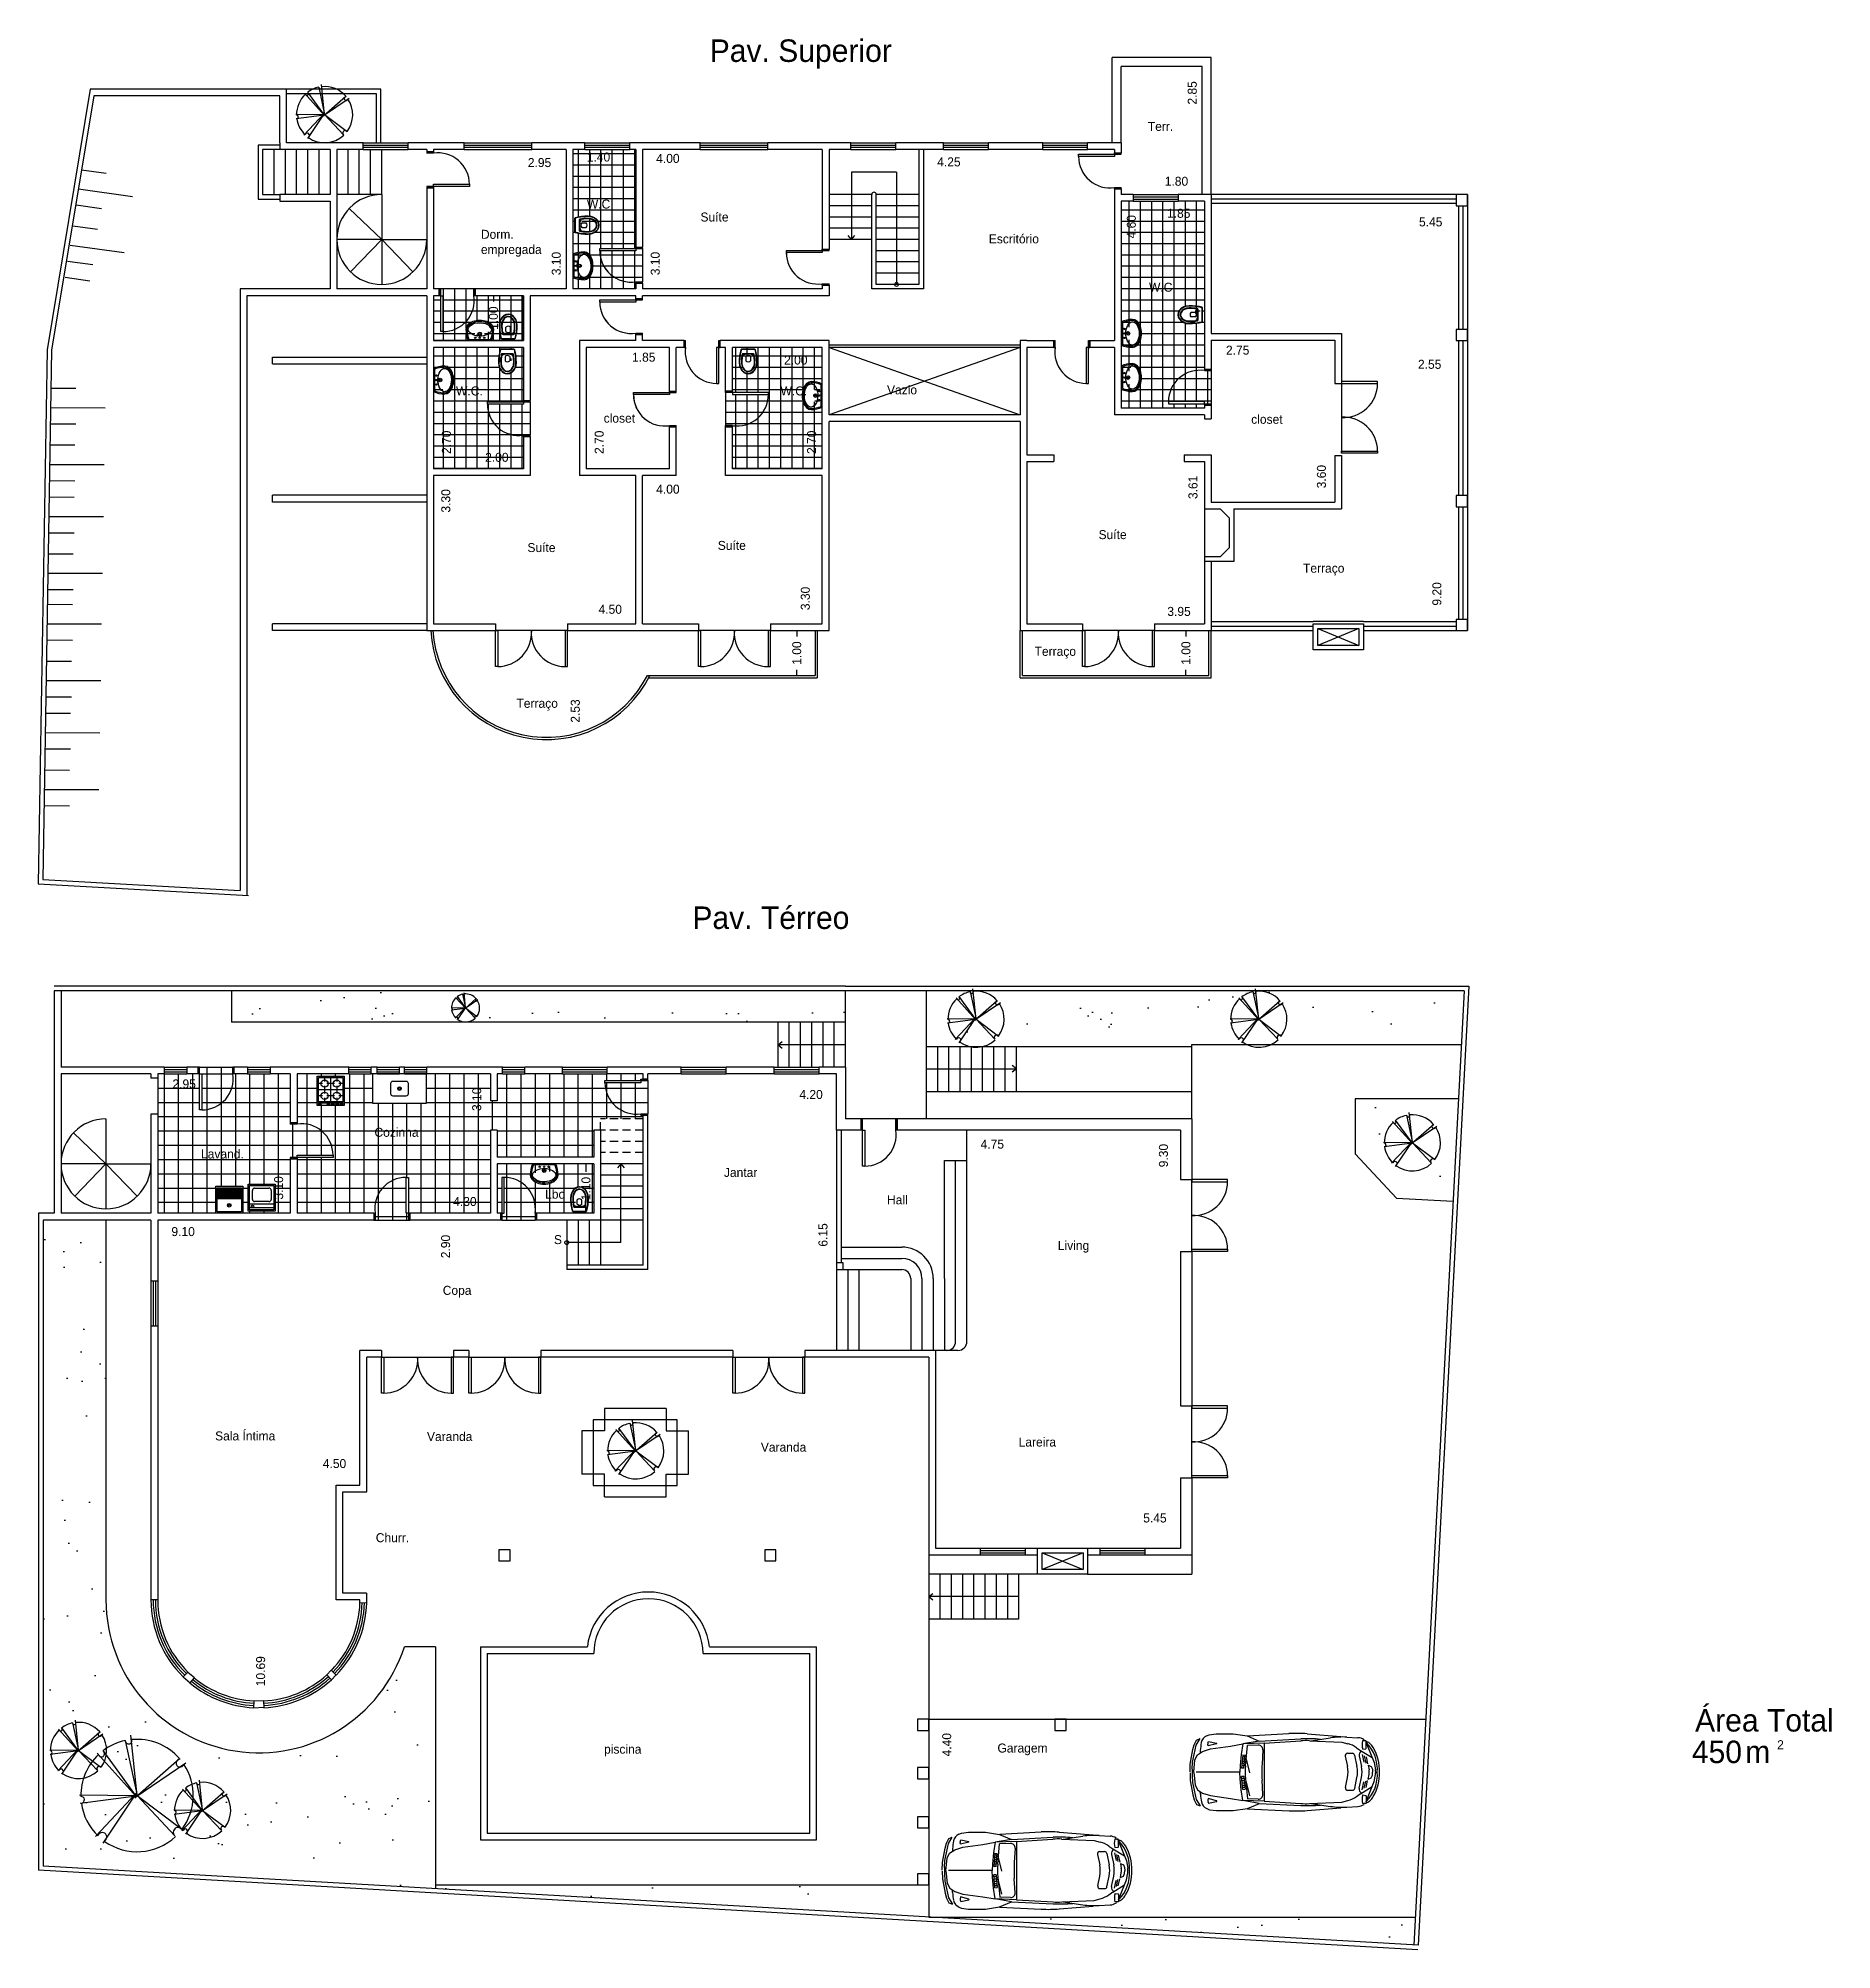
# Model space of a CAD drawing. Extents: x 2 to 41.9, y 0.3 to 42.9.
import ezdxf

# ---------------------------------------------------------------- set-up
doc = ezdxf.new("R2010")
doc.units = 0
doc.header["$MEASUREMENT"] = 0
doc.linetypes.add('ACAD_ISO02W100', pattern=[15, 12, -3])
doc.layers.get('0').update_dxf_attribs({"linetype": 'CONTINUOUS'})
doc.layers.get('DEFPOINTS').update_dxf_attribs({"linetype": 'CONTINUOUS'})
for name, color, linetype in [('ARV', 3, 'CONTINUOUS'), ('BLOCO', 5, 'CONTINUOUS'), ('BLOCOS', 5, 'CONTINUOUS'), ('CINZA', 8, 'CONTINUOUS'), ('HACHURA', 1, 'CONTINUOUS'), ('JARDIM', 3, 'CONTINUOUS'), ('PAREDE', 7, 'CONTINUOUS'), ('PONTILHADO', 8, 'ACAD_ISO02W100')]:
    doc.layers.add(name, color=color, linetype=linetype)
doc.styles.add('PADRÃO', font='', dxfattribs={"height": 0.2})
doc.styles.get('PADRÃO').set_extended_font_data('AvantGarde Bk BT')
doc.dimstyles.new('PADRÃOS', dxfattribs={"dimtxt": 0.15, "dimasz": 0.1, "dimexe": 1.25, "dimexo": 0.625, "dimgap": 0.1, "dimtad": 0, "dimjust": 1, "dimzin": 1, "dimdsep": 46, "dimtxsty": 'PADRÃO', "dimcen": 2.5, "dimse1": 1, "dimse2": 1, "dimsd1": 1, "dimsd2": 1, "dimclrt": 1, "dimadec": 0, "dimazin": 0, "dimtfac": 1, "dimtdec": 4, "dimtmove": 0, "dimatfit": 3, "dimfxl": 1, "dimtolj": 1, "dimtzin": 0, "dimarcsym": 0})
pattern_1 = [(0, (-139.93087, -109.406), (0, 0.3175), []), (90, (-139.93087, -109.406), (-0.3175, 2e-17), [])]
pattern_2 = [(0, (-131.43876, -113.7138), (0, 0.25), []), (90, (-131.43876, -113.7138), (-0.25, 2e-17), [])]
pattern_3 = [(37.5, (-139.9309, -109.406), (-0.062993, 1.926824), [0, -1.52, 0, -1.7, 0, -1.625]), (7.5, (-139.931, -109.406), (1.769777, 2.822146), [0, -0.82, 0, -1.37, 0, -0.525]), (327.5, (-141.1609, -109.406), (3.114142, 0.005659), [0, -0.5, 0, -1.8, 0, -2.35]), (317.5, (-141.161, -109.406), (3.006127, 0.877676), [0, -0.25, 0, -1.18, 0, -1.35])]

msp = doc.modelspace()

# ---------------------------------------------------------------- texts
at = {"color": 1, "linetype": 'ByBlock', "ltscale": 0.015, "char_height": 0.2, "attachment_point": 5, "style": 'PADRÃO'}
for s, insert in [('\\A1;2.95', (13.195, 40.086)), ('\\A1;1.40', (14.506, 40.209)), ('\\A1;4.00', (16.051, 40.178)), ('\\A1;1.85', (15.513, 35.756)), ('\\A1;2.00', (18.896, 35.694)), ('\\A1;2.00', (12.246, 33.529)), ('\\A1;4.00', (16.051, 32.821))]:
    msp.add_mtext(s, dxfattribs=dict(at, insert=insert))
at = {"color": 1, "linetype": 'ByBlock', "ltscale": 0.015, "char_height": 0.2, "attachment_point": 5, "rotation": 90, "style": 'PADRÃO'}
for s, insert in [('\\A1;3.10', (13.568, 37.841)), ('\\A1;3.10', (15.77, 37.841)), ('\\A1;1.00', (12.169, 36.626)), ('\\A1;2.70', (11.125, 33.865)), ('\\A1;2.70', (14.524, 33.865)), ('\\A1;2.70', (19.248, 33.865)), ('\\A1;3.30', (11.111, 32.562)), ('\\A1;3.30', (19.108, 30.391))]:
    msp.add_mtext(s, dxfattribs=dict(at, insert=insert))
at = {"layer": 'HACHURA', "ltscale": 0.015, "style": 'PADRÃO'}
for s, p in [('Terr.', (26.726, 40.792)), ('W.C', (14.249, 39.064)), ('Suíte', (16.775, 38.776)), ('Dorm.', (11.891, 38.391)), ('Escritório', (23.189, 38.29)), ('empregada', (11.891, 38.054)), ('W.C.', (26.753, 37.214)), ('W.C.', (11.338, 34.907)), ('W.C.', (18.556, 34.907)), ('Vazio', (20.924, 34.931)), ('closet', (14.622, 34.301)), ('closet', (29.025, 34.277)), ('Suíte', (25.63, 31.711)), ('Suíte', (12.926, 31.423)), ('Suíte', (17.16, 31.471)), ('Terraço', (30.178, 30.964)), ('Terraço', (24.207, 29.115)), ('Terraço', (12.682, 27.959)), ('Cozinha', (9.523, 18.416)), ('Lavand.', (5.666, 17.934)), ('Jantar', (17.297, 17.523)), ('Lbo', (13.319, 17.039)), ('Hall', (20.924, 16.914)), ('S', (13.515, 16.029)), ('Living', (24.724, 15.899)), ('Copa', (11.042, 14.9)), ('Sala Íntima', (5.979, 11.662)), ('Varanda', (10.691, 11.649)), ('Varanda', (18.118, 11.412)), ('Lareira', (23.852, 11.526)), ('Churr.', (9.552, 9.398)), ('piscina', (14.63, 4.694)), ('Garagem', (23.381, 4.719))]:
    msp.add_text(s, height=0.2, dxfattribs=at).set_placement(p)

# ---------------------------------------------------------------- blocks, each defined once
blk = doc.blocks.new('P80D15')
at = {"layer": 'BLOCO', "ltscale": 0.015}
for p, q in [((0, 0.15), (0, 0)), ((0, 0.15), (0.03, 0.15)), ((0, 0), (0.03, 0)), ((0.03, 0.15), (0.03, 0)), ((0.77, 0.15), (0.77, 0)), ((0.77, 0.15), (0.8, 0.15)), ((0.77, 0), (0.8, 0)), ((0.8, 0.15), (0.8, 0))]:
    blk.add_line(p, q, dxfattribs=at)
at = {"layer": 'BLOCO'}
blk.add_lwpolyline([(0.77, 0.15), (0.72, 0.15), (0.72, 0.95), (0.77, 0.95)], close=True, dxfattribs=at)
at = {"layer": 'BLOCO', "ltscale": 0.015}
blk.add_arc((0.72, 0.252), 0.698, 90, 188.4445, dxfattribs=at)
blk = doc.blocks.new('P80E15')
at = {"layer": 'BLOCO', "ltscale": 0.015}
for p, q in [((0.03, 0.15), (0, 0.15)), ((0, 0.15), (0, 0)), ((0.03, 0), (0, 0)), ((0.03, 0.15), (0.03, 0)), ((0.8, 0.15), (0.77, 0.15)), ((0.77, 0.15), (0.77, 0)), ((0.8, 0), (0.77, 0)), ((0.8, 0.15), (0.8, 0))]:
    blk.add_line(p, q, dxfattribs=at)
at = {"layer": 'BLOCO'}
blk.add_lwpolyline([(0.03, 0.15), (0.08, 0.15), (0.08, 0.95), (0.03, 0.95)], close=True, dxfattribs=at)
at = {"layer": 'BLOCO', "ltscale": 0.015}
blk.add_arc((0.08, 0.252), 0.698, 351.5555, 90, dxfattribs=at)
blk = doc.blocks.new('SETA')
at = {"layer": 'PAREDE', "ltscale": 0.015}
for q in [(-0.073, -0.091), (0.073, -0.091)]:
    blk.add_line((0, 0), q, dxfattribs=at)
blk = doc.blocks.new('BOLA')
at = {"layer": 'PAREDE', "ltscale": 0.015}
blk.add_circle((0, 0), 0.0437, dxfattribs=at)
blk = doc.blocks.new('P80D25')
at = {"layer": 'BLOCO', "ltscale": 0.015}
for p, q in [((0, 0.25), (0, 0)), ((0, 0.25), (0.03, 0.25)), ((0, 0), (0.8, 0)), ((0.03, 0.25), (0.03, 0)), ((0.77, 0.25), (0.77, 0)), ((0.77, 0.25), (0.8, 0.25)), ((0.8, 0.25), (0.8, 0))]:
    blk.add_line(p, q, dxfattribs=at)
at = {"layer": 'BLOCO'}
blk.add_lwpolyline([(0.77, 0.25), (0.72, 0.25), (0.72, 1.05), (0.77, 1.05)], close=True, dxfattribs=at)
at = {"layer": 'BLOCO', "ltscale": 0.015}
blk.add_arc((0.72, 0.352), 0.698, 90, 188.4445, dxfattribs=at)
blk = doc.blocks.new('VASOSAN')
at = {"layer": 'BLOCOS'}
for p, q in [((-0.145, 0.05), (0.145, 0.05)), ((-0.145, 0.04), (0.145, 0.04)), ((-0.116, 0.15), (0.116, 0.15)), ((-0.116, 0.14), (0.116, 0.14)), ((-0.05, 0.2), (-0.05, 0.3)), ((0.05, 0.2), (0.05, 0.3))]:
    blk.add_line(p, q, dxfattribs=at)
for centre, radius, start, end in [((-0.145, 0.06), 0.02, 195.5363, 270), ((-0.145, 0.06), 0.01, 195.5347, 270), ((-0.116, 0.16), 0.02, 189.3868, 270), ((-0.116, 0.16), 0.01, 189.3844, 270), ((0, 0.25), 0.0707, 44.9896, 134.9689), ((0, 0.25), 0.0707, 225.0311, 315.0104), ((0.116, 0.16), 0.01, 270, 350.5759), ((0.116, 0.16), 0.02, 270, 350.5771), ((0.145, 0.06), 0.01, 270, 344.4831), ((0.145, 0.06), 0.02, 270, 344.4637)]:
    blk.add_arc(centre, radius, start, end, dxfattribs=at)
for centre, major_axis, ratio, start_param, end_param in [((0, 0.34), (0, 0.25), 0.8, 4.712389, 7.853982), ((0, 0.34), (0, 0.5), 0.4, 1.570796, 2.178171), ((0, 0.2), (-0.132, 0), 0.380108, 0, 3.141593), ((0, 0.34), (0, 0.5), 0.4, 4.105014, 4.712389)]:
    blk.add_ellipse(centre, major_axis=major_axis, ratio=ratio, start_param=start_param, end_param=end_param, dxfattribs=at)
for points, knots in [([(0.19, 0.34), (0.19, 0.385), (0.18, 0.43), (0.128, 0.535), (0.067, 0.577), (-0.056, 0.582), (-0.118, 0.544), (-0.177, 0.44), (-0.19, 0.39), (-0.19, 0.34)], [4.712389, 4.712389, 4.712389, 4.712389, 5.268705, 5.268705, 6.251972, 6.251972, 7.235239, 7.235239, 7.853982, 7.853982, 7.853982, 7.853982]), ([(0.15, 0.34), (0.15, 0.379), (0.141, 0.418), (0.098, 0.505), (0.052, 0.537), (-0.036, 0.543), (-0.083, 0.519), (-0.137, 0.434), (-0.15, 0.387), (-0.15, 0.34)], [4.712389, 4.712389, 4.712389, 4.712389, 5.267304, 5.267304, 6.225165, 6.225165, 7.183027, 7.183027, 7.853982, 7.853982, 7.853982, 7.853982]), ([(0.14, 0.34), (0.14, 0.377), (0.131, 0.415), (0.086, 0.506), (0.035, 0.535), (-0.049, 0.525), (-0.088, 0.498), (-0.13, 0.419), (-0.14, 0.379), (-0.14, 0.34)], [4.712389, 4.712389, 4.712389, 4.712389, 5.266985, 5.266985, 6.376176, 6.376176, 7.268653, 7.268653, 7.853982, 7.853982, 7.853982, 7.853982]), ([(-0.19, 0.34), (-0.19, 0.263), (-0.183, 0.186), (-0.165, 0.096), (-0.16, 0.076), (-0.155, 0.057)], [1.5707963, 1.5707963, 1.5707963, 1.5707963, 2.0374558, 2.0374558, 2.1781714, 2.1781714, 2.1781714, 2.1781714]), ([(0.126, 0.158), (0.13, 0.188), (0.134, 0.22), (0.139, 0.281), (0.14, 0.31), (0.14, 0.34)], [4.3194242, 4.3194242, 4.3194242, 4.3194242, 4.5261468, 4.5261468, 4.712389, 4.712389, 4.712389, 4.712389]), ([(0.135, 0.157), (0.141, 0.188), (0.145, 0.222), (0.149, 0.283), (0.15, 0.312), (0.15, 0.34)], [4.3194149, 4.3194149, 4.3194149, 4.3194149, 4.5352774, 4.5352774, 4.712389, 4.712389, 4.712389, 4.712389]), ([(0.155, 0.057), (0.171, 0.118), (0.183, 0.188), (0.189, 0.287), (0.19, 0.314), (0.19, 0.34)], [4.1050166, 4.1050166, 4.1050166, 4.1050166, 4.5531772, 4.5531772, 4.712389, 4.712389, 4.712389, 4.712389])]:
    blk.add_open_spline(points, degree=3, knots=knots, dxfattribs=at)
for points in [[(-0.15, 0.34), (-0.15, 0.277), (-0.145, 0.214), (-0.135, 0.157)], [(-0.14, 0.34), (-0.14, 0.278), (-0.135, 0.215), (-0.126, 0.158)]]:
    blk.add_open_spline(points, degree=3, dxfattribs=at)
blk = doc.blocks.new('LAVAT')
at = {"layer": 'BLOCOS'}
for p, q in [((-0.257, 0), (0.257, 0)), ((-0.241, 0.025), (0.241, 0.025))]:
    blk.add_line(p, q, dxfattribs=at)
for centre, radius in [((-0.1, 0.065), 0.015), ((0, 0.15), 0.04), ((0, 0.15), 0.02), ((0, 0.065), 0.015), ((0.1, 0.065), 0.015)]:
    blk.add_circle(centre, radius, dxfattribs=at)
for centre, radius, start, end in [((0.31, 0.25), 0.62, 180, 203.78), ((0.31, 0.25), 0.595, 180, 202.2114), ((-0.31, 0.25), 0.595, 337.7886, 360), ((-0.31, 0.25), 0.62, 336.22, 0)]:
    blk.add_arc(centre, radius, start, end, dxfattribs=at)
blk.add_ellipse((0, 0.25), major_axis=(0.31, 0), ratio=0.645161, start_param=0, end_param=3.141593, dxfattribs=at)
for points, knots in [([(0.285, 0.25), (0.285, 0.3), (0.245, 0.354), (0.101, 0.423), (0, 0.434), (-0.174, 0.399), (-0.244, 0.353), (-0.28, 0.286), (-0.285, 0.268), (-0.285, 0.25)], [0, 0, 0, 0, 0.936148, 0.936148, 1.872296, 1.872296, 2.808445, 2.808445, 3.139385, 3.139385, 3.139385, 3.139385]), ([(0.26, 0.25), (0.26, 0.278), (0.242, 0.313), (0.164, 0.37), (0.103, 0.392), (-0.029, 0.404), (-0.098, 0.394), (-0.203, 0.348), (-0.24, 0.314), (-0.266, 0.253), (-0.263, 0.224), (-0.216, 0.162), (-0.168, 0.131), (-0.048, 0.098), (0.023, 0.096), (0.148, 0.123), (0.201, 0.15), (0.251, 0.205), (0.26, 0.229), (0.26, 0.25)], [0, 0, 0, 0, 0.718092, 0.718092, 1.436184, 1.436184, 2.154275, 2.154275, 2.872367, 2.872367, 3.590459, 3.590459, 4.308551, 4.308551, 5.026643, 5.026643, 5.744734, 5.744734, 6.283185, 6.283185, 6.283185, 6.283185])]:
    blk.add_open_spline(points, degree=3, knots=knots, dxfattribs=at)
blk = doc.blocks.new('FOGÃO4B')
at = {"layer": 'BLOCOS'}
for p, q in [((-0.3, 0.7), (0.3, 0.7)), ((-0.3, 0.05), (-0.3, 0.7)), ((-0.3, 0.65), (0.3, 0.65)), ((-0.27, 0.62), (0.27, 0.62)), ((-0.27, 0.08), (-0.27, 0.62)), ((-0.27, 0.485), (-0.185, 0.485)), ((-0.135, 0.535), (-0.135, 0.62)), ((-0.135, 0.265), (-0.135, 0.435)), ((-0.085, 0.485), (0.085, 0.485)), ((0, 0.08), (0, 0.62)), ((0.135, 0.535), (0.135, 0.62)), ((0.135, 0.265), (0.135, 0.435)), ((0.185, 0.485), (0.27, 0.485)), ((0.27, 0.62), (0.27, 0.08)), ((0.3, 0.7), (0.3, 0.05)), ((0.3, 0.05), (-0.3, 0.05)), ((-0.27, 0.35), (0.27, 0.35)), ((-0.27, 0.215), (-0.185, 0.215)), ((0.27, 0.08), (-0.27, 0.08)), ((-0.135, 0.08), (-0.135, 0.165)), ((-0.085, 0.215), (0.085, 0.215)), ((0.135, 0.08), (0.135, 0.165)), ((0.185, 0.215), (0.27, 0.215))]:
    blk.add_line(p, q, dxfattribs=at)
for centre in [(-0.135, 0.485), (0.135, 0.485), (-0.135, 0.215), (0.135, 0.215)]:
    blk.add_circle(centre, 0.08, dxfattribs=at)
for centre in [(-0.24, 0.675), (-0.144, 0.675), (-0.048, 0.675), (0.048, 0.675), (0.24, 0.675)]:
    blk.add_ellipse(centre, major_axis=(-0.03, 0), ratio=0.5, dxfattribs=at)
blk = doc.blocks.new('PIA')
at = {"layer": 'BLOCOS'}
blk.add_lwpolyline([(-0.6, 0), (0.6, 0), (0.6, 0.65), (-0.6, 0.65)], close=True, dxfattribs=at)
blk.add_lwpolyline([(-0.15, 0.165), (0.15, 0.165, 0.414214), (0.2, 0.215), (0.2, 0.435, 0.414214), (0.15, 0.485), (-0.15, 0.485, 0.414214), (-0.2, 0.435), (-0.2, 0.215, 0.414214)], format="xyb", close=True, dxfattribs=at)
for radius in [0.04, 0.02]:
    blk.add_circle((0, 0.325), radius, dxfattribs=at)
blk = doc.blocks.new('MÁQUINA')
at = {"layer": 'BLOCOS'}
for p, q in [((-0.3, 0.65), (0.3, 0.65)), ((-0.3, 0.05), (-0.3, 0.65)), ((-0.27, 0.62), (0.27, 0.62)), ((-0.27, 0.08), (-0.27, 0.62)), ((-0.21, 0.31), (-0.21, 0.51)), ((-0.16, 0.56), (0.16, 0.56)), ((0.21, 0.51), (0.21, 0.31)), ((0.27, 0.62), (0.27, 0.08)), ((0.3, 0.65), (0.3, 0.05)), ((0.3, 0.05), (-0.3, 0.05)), ((0.27, 0.2), (-0.27, 0.2)), ((0.27, 0.12), (-0.27, 0.12)), ((0.27, 0.08), (-0.27, 0.08)), ((0.16, 0.26), (-0.16, 0.26))]:
    blk.add_line(p, q, dxfattribs=at)
for centre, start, end in [((-0.16, 0.51), 90, 180), ((0.16, 0.51), 360, 90), ((-0.16, 0.31), 180, 270), ((0.16, 0.31), 270, 360)]:
    blk.add_arc(centre, 0.05, start, end, dxfattribs=at)
blk.add_ellipse((-0.208, 0.161), major_axis=(-0.0301, 0), ratio=0.716981, dxfattribs=at)
blk = doc.blocks.new('TANQUE')
at = {"layer": 'BLOCOS'}
for p, q in [((-0.3, 0.6), (0.3, 0.6)), ((-0.3, 0), (-0.3, 0.6)), ((-0.27, 0.57), (0.27, 0.57)), ((-0.27, 0.03), (-0.27, 0.57)), ((-0.27, 0.54), (0.27, 0.54)), ((-0.27, 0.51), (0.27, 0.51)), ((-0.27, 0.48), (0.27, 0.48)), ((-0.27, 0.45), (0.27, 0.45)), ((0.27, 0.57), (0.27, 0.03)), ((0.3, 0.6), (0.3, 0)), ((0.3, 0), (-0.3, 0)), ((-0.27, 0.42), (0.27, 0.42)), ((-0.27, 0.39), (0.27, 0.39)), ((-0.27, 0.36), (0.27, 0.36)), ((-0.27, 0.33), (0.27, 0.33)), ((0.27, 0.03), (-0.27, 0.03))]:
    blk.add_line(p, q, dxfattribs=at)
for radius in [0.04, 0.02]:
    blk.add_circle((0, 0.18), radius, dxfattribs=at)
blk = doc.blocks.new('*D27')
at = {"layer": 'DEFPOINTS', "color": 0, "linetype": 'ByBlock', "ltscale": 0.015}
for p in [(142.273, 154.09), (145.223, 154.09), (142.273, 153.8)]:
    blk.add_point(p, dxfattribs=at)
at = {"color": 1, "linetype": 'ByBlock', "ltscale": 0.015, "insert": (144.634, 153.8), "char_height": 0.2, "attachment_point": 5, "style": 'PADRÃO'}
blk.add_mtext('\\A1;2.95', dxfattribs=at)
blk = doc.blocks.new('*D28')
at = {"layer": 'DEFPOINTS', "color": 0, "linetype": 'ByBlock', "ltscale": 0.015}
for p in [(145.007, 154.09), (145.223, 154.09), (145.223, 150.99)]:
    blk.add_point(p, dxfattribs=at)
at = {"color": 1, "linetype": 'ByBlock', "ltscale": 0.015, "insert": (145.007, 151.555), "char_height": 0.2, "attachment_point": 5, "rotation": 90, "style": 'PADRÃO'}
blk.add_mtext('\\A1;3.10', dxfattribs=at)
blk = doc.blocks.new('*D29')
at = {"layer": 'DEFPOINTS', "color": 0, "linetype": 'ByBlock', "ltscale": 0.015}
for p in [(145.373, 154.09), (146.773, 154.09), (146.773, 153.923)]:
    blk.add_point(p, dxfattribs=at)
at = {"color": 1, "linetype": 'ByBlock', "ltscale": 0.015, "insert": (145.945, 153.923), "char_height": 0.2, "attachment_point": 5, "style": 'PADRÃO'}
blk.add_mtext('\\A1;1.40', dxfattribs=at)
blk = doc.blocks.new('*D30')
at = {"layer": 'DEFPOINTS', "color": 0, "linetype": 'ByBlock', "ltscale": 0.015}
for p in [(146.923, 154.09), (150.923, 154.09), (150.923, 153.892)]:
    blk.add_point(p, dxfattribs=at)
at = {"color": 1, "linetype": 'ByBlock', "ltscale": 0.015, "insert": (147.489, 153.892), "char_height": 0.2, "attachment_point": 5, "style": 'PADRÃO'}
blk.add_mtext('\\A1;4.00', dxfattribs=at)
blk = doc.blocks.new('*D31')
at = {"layer": 'DEFPOINTS', "color": 0, "linetype": 'ByBlock', "ltscale": 0.015}
for p in [(146.923, 154.09), (147.209, 154.09), (146.923, 150.99)]:
    blk.add_point(p, dxfattribs=at)
at = {"color": 1, "linetype": 'ByBlock', "ltscale": 0.015, "insert": (147.209, 151.555), "char_height": 0.2, "attachment_point": 5, "rotation": 90, "style": 'PADRÃO'}
blk.add_mtext('\\A1;3.10', dxfattribs=at)
blk = doc.blocks.new('*D32')
at = {"layer": 'DEFPOINTS', "color": 0, "linetype": 'ByBlock', "ltscale": 0.015}
for p in [(153.173, 154.09), (157.423, 154.09), (157.423, 153.815)]:
    blk.add_point(p, dxfattribs=at)
at = {"color": 1, "linetype": 'ByBlock', "ltscale": 0.015, "insert": (153.74, 153.815), "char_height": 0.2, "attachment_point": 5, "style": 'PADRÃO'}
blk.add_mtext('\\A1;4.25', dxfattribs=at)
blk = doc.blocks.new('*D33')
at = {"layer": 'DEFPOINTS', "color": 0, "linetype": 'ByBlock', "ltscale": 0.015}
for p in [(157.573, 153.384), (157.573, 153.09), (159.373, 153.09)]:
    blk.add_point(p, dxfattribs=at)
at = {"color": 1, "linetype": 'ByBlock', "ltscale": 0.015, "insert": (158.802, 153.384), "char_height": 0.2, "attachment_point": 5, "style": 'PADRÃO'}
blk.add_mtext('\\A1;1.80', dxfattribs=at)
blk = doc.blocks.new('*D34')
at = {"layer": 'DEFPOINTS', "color": 0, "linetype": 'ByBlock', "ltscale": 0.015}
for p in [(159.373, 155.94), (159.154, 153.09), (159.373, 153.09)]:
    blk.add_point(p, dxfattribs=at)
at = {"color": 1, "linetype": 'ByBlock', "ltscale": 0.015, "insert": (159.154, 155.351), "char_height": 0.2, "attachment_point": 5, "rotation": 90, "style": 'PADRÃO'}
blk.add_mtext('\\A1;2.85', dxfattribs=at)
blk = doc.blocks.new('*D35')
at = {"layer": 'DEFPOINTS', "color": 0, "linetype": 'ByBlock', "ltscale": 0.015}
for p in [(157.573, 152.94), (157.573, 152.671), (159.423, 152.94)]:
    blk.add_point(p, dxfattribs=at)
at = {"color": 1, "linetype": 'ByBlock', "ltscale": 0.015, "insert": (158.852, 152.671), "char_height": 0.2, "attachment_point": 5, "style": 'PADRÃO'}
blk.add_mtext('\\A1;1.85', dxfattribs=at)
blk = doc.blocks.new('*D36')
at = {"layer": 'DEFPOINTS', "color": 0, "linetype": 'ByBlock', "ltscale": 0.015}
for p in [(157.573, 152.94), (157.573, 148.34), (157.799, 148.34)]:
    blk.add_point(p, dxfattribs=at)
at = {"color": 1, "linetype": 'ByBlock', "ltscale": 0.015, "insert": (157.799, 152.374), "char_height": 0.2, "attachment_point": 5, "rotation": 90, "style": 'PADRÃO'}
blk.add_mtext('\\A1;4.60', dxfattribs=at)
blk = doc.blocks.new('*D37')
at = {"layer": 'DEFPOINTS', "color": 0, "linetype": 'ByBlock', "ltscale": 0.015}
for p in [(155.473, 143.815), (155.473, 143.54), (159.423, 143.54)]:
    blk.add_point(p, dxfattribs=at)
at = {"color": 1, "linetype": 'ByBlock', "ltscale": 0.015, "insert": (158.859, 143.815), "char_height": 0.2, "attachment_point": 5, "style": 'PADRÃO'}
blk.add_mtext('\\A1;3.95', dxfattribs=at)
blk = doc.blocks.new('*D38')
at = {"layer": 'DEFPOINTS', "color": 0, "linetype": 'ByBlock', "ltscale": 0.015}
for p in [(159.423, 147.149), (159.17, 143.54), (159.423, 143.54)]:
    blk.add_point(p, dxfattribs=at)
at = {"color": 1, "linetype": 'ByBlock', "ltscale": 0.015, "insert": (159.17, 146.576), "char_height": 0.2, "attachment_point": 5, "rotation": 90, "style": 'PADRÃO'}
blk.add_mtext('\\A1;3.61', dxfattribs=at)
blk = doc.blocks.new('*D39')
at = {"layer": 'DEFPOINTS', "color": 0, "linetype": 'ByBlock', "ltscale": 0.015}
for p in [(159.573, 149.85), (162.323, 149.85), (162.323, 149.627)]:
    blk.add_point(p, dxfattribs=at)
at = {"color": 1, "linetype": 'ByBlock', "ltscale": 0.015, "insert": (160.163, 149.627), "char_height": 0.2, "attachment_point": 5, "style": 'PADRÃO'}
blk.add_mtext('\\A1;2.75', dxfattribs=at)
blk = doc.blocks.new('*D40')
at = {"layer": 'DEFPOINTS', "color": 0, "linetype": 'ByBlock', "ltscale": 0.015}
for p in [(162.027, 149.85), (162.323, 149.85), (162.323, 146.25)]:
    blk.add_point(p, dxfattribs=at)
at = {"color": 1, "linetype": 'ByBlock', "ltscale": 0.015, "insert": (162.027, 146.815), "char_height": 0.2, "attachment_point": 5, "rotation": 90, "style": 'PADRÃO'}
blk.add_mtext('\\A1;3.60', dxfattribs=at)
blk = doc.blocks.new('*D41')
at = {"layer": 'DEFPOINTS', "color": 0, "linetype": 'ByBlock', "ltscale": 0.015}
for p in [(159.573, 152.89), (165.023, 152.84), (159.573, 152.48)]:
    blk.add_point(p, dxfattribs=at)
at = {"color": 1, "linetype": 'ByBlock', "ltscale": 0.015, "insert": (164.457, 152.48), "char_height": 0.2, "attachment_point": 5, "style": 'PADRÃO'}
blk.add_mtext('\\A1;5.45', dxfattribs=at)
blk = doc.blocks.new('*D42')
at = {"layer": 'DEFPOINTS', "color": 0, "linetype": 'ByBlock', "ltscale": 0.015}
for p in [(164.595, 152.84), (165.023, 152.84), (165.023, 143.64)]:
    blk.add_point(p, dxfattribs=at)
at = {"color": 1, "linetype": 'ByBlock', "ltscale": 0.015, "insert": (164.595, 144.206), "char_height": 0.2, "attachment_point": 5, "rotation": 90, "style": 'PADRÃO'}
blk.add_mtext('\\A1;9.20', dxfattribs=at)
blk = doc.blocks.new('*D43')
at = {"layer": 'DEFPOINTS', "color": 0, "linetype": 'ByBlock', "ltscale": 0.015}
for p in [(162.473, 150), (165.023, 149.841), (162.473, 149.312)]:
    blk.add_point(p, dxfattribs=at)
at = {"color": 1, "linetype": 'ByBlock', "ltscale": 0.015, "insert": (164.434, 149.312), "char_height": 0.2, "attachment_point": 5, "style": 'PADRÃO'}
blk.add_mtext('\\A1;2.55', dxfattribs=at)
blk = doc.blocks.new('*D44')
at = {"color": 0, "linetype": 'ByBlock', "ltscale": 0.015}
for p, q in [((143.608, 150.84), (143.608, 150.711)), ((143.608, 149.84), (143.608, 149.969))]:
    blk.add_line(p, q, dxfattribs=at)
at = {"layer": 'DEFPOINTS', "color": 0, "linetype": 'ByBlock', "ltscale": 0.015}
for p in [(144.273, 150.84), (143.608, 149.84), (144.273, 149.84)]:
    blk.add_point(p, dxfattribs=at)
at = {"color": 1, "linetype": 'ByBlock', "ltscale": 0.015, "insert": (143.608, 150.34), "char_height": 0.2, "attachment_point": 5, "rotation": 90, "style": 'PADRÃO'}
blk.add_mtext('\\A1;1.00', dxfattribs=at)
blk = doc.blocks.new('*D45')
at = {"layer": 'DEFPOINTS', "color": 0, "linetype": 'ByBlock', "ltscale": 0.015}
for p in [(142.273, 147.243), (142.273, 146.99), (144.273, 146.99)]:
    blk.add_point(p, dxfattribs=at)
at = {"color": 1, "linetype": 'ByBlock', "ltscale": 0.015, "insert": (143.684, 147.243), "char_height": 0.2, "attachment_point": 5, "style": 'PADRÃO'}
blk.add_mtext('\\A1;2.00', dxfattribs=at)
blk = doc.blocks.new('*D46')
at = {"layer": 'DEFPOINTS', "color": 0, "linetype": 'ByBlock', "ltscale": 0.015}
for p in [(142.273, 149.69), (142.563, 149.69), (142.273, 146.99)]:
    blk.add_point(p, dxfattribs=at)
at = {"color": 1, "linetype": 'ByBlock', "ltscale": 0.015, "insert": (142.563, 147.579), "char_height": 0.2, "attachment_point": 5, "rotation": 90, "style": 'PADRÃO'}
blk.add_mtext('\\A1;2.70', dxfattribs=at)
blk = doc.blocks.new('*D47')
at = {"layer": 'DEFPOINTS', "color": 0, "linetype": 'ByBlock', "ltscale": 0.015}
for p in [(145.673, 149.69), (147.523, 149.69), (145.673, 149.47)]:
    blk.add_point(p, dxfattribs=at)
at = {"color": 1, "linetype": 'ByBlock', "ltscale": 0.015, "insert": (146.952, 149.47), "char_height": 0.2, "attachment_point": 5, "style": 'PADRÃO'}
blk.add_mtext('\\A1;1.85', dxfattribs=at)
blk = doc.blocks.new('*D48')
at = {"layer": 'DEFPOINTS', "color": 0, "linetype": 'ByBlock', "ltscale": 0.015}
for p in [(145.673, 149.69), (145.962, 149.69), (145.673, 146.99)]:
    blk.add_point(p, dxfattribs=at)
at = {"color": 1, "linetype": 'ByBlock', "ltscale": 0.015, "insert": (145.962, 147.579), "char_height": 0.2, "attachment_point": 5, "rotation": 90, "style": 'PADRÃO'}
blk.add_mtext('\\A1;2.70', dxfattribs=at)
blk = doc.blocks.new('*D49')
at = {"layer": 'DEFPOINTS', "color": 0, "linetype": 'ByBlock', "ltscale": 0.015}
for p in [(148.923, 149.69), (150.923, 149.69), (148.923, 149.407)]:
    blk.add_point(p, dxfattribs=at)
at = {"color": 1, "linetype": 'ByBlock', "ltscale": 0.015, "insert": (150.334, 149.407), "char_height": 0.2, "attachment_point": 5, "style": 'PADRÃO'}
blk.add_mtext('\\A1;2.00', dxfattribs=at)
blk = doc.blocks.new('*D50')
at = {"layer": 'DEFPOINTS', "color": 0, "linetype": 'ByBlock', "ltscale": 0.015}
for p in [(150.687, 149.69), (150.923, 149.69), (150.923, 146.99)]:
    blk.add_point(p, dxfattribs=at)
at = {"color": 1, "linetype": 'ByBlock', "ltscale": 0.015, "insert": (150.687, 147.579), "char_height": 0.2, "attachment_point": 5, "rotation": 90, "style": 'PADRÃO'}
blk.add_mtext('\\A1;2.70', dxfattribs=at)
blk = doc.blocks.new('*D51')
at = {"layer": 'DEFPOINTS', "color": 0, "linetype": 'ByBlock', "ltscale": 0.015}
for p in [(142.273, 146.84), (142.273, 143.54), (142.55, 143.54)]:
    blk.add_point(p, dxfattribs=at)
at = {"color": 1, "linetype": 'ByBlock', "ltscale": 0.015, "insert": (142.55, 146.275), "char_height": 0.2, "attachment_point": 5, "rotation": 90, "style": 'PADRÃO'}
blk.add_mtext('\\A1;3.30', dxfattribs=at)
blk = doc.blocks.new('*D52')
at = {"layer": 'DEFPOINTS', "color": 0, "linetype": 'ByBlock', "ltscale": 0.015}
for p in [(142.273, 143.863), (142.273, 143.54), (146.773, 143.54)]:
    blk.add_point(p, dxfattribs=at)
at = {"color": 1, "linetype": 'ByBlock', "ltscale": 0.015, "insert": (146.207, 143.863), "char_height": 0.2, "attachment_point": 5, "style": 'PADRÃO'}
blk.add_mtext('\\A1;4.50', dxfattribs=at)
blk = doc.blocks.new('*D53')
at = {"layer": 'DEFPOINTS', "color": 0, "linetype": 'ByBlock', "ltscale": 0.015}
for p in [(146.923, 146.84), (150.923, 146.84), (150.923, 146.535)]:
    blk.add_point(p, dxfattribs=at)
at = {"color": 1, "linetype": 'ByBlock', "ltscale": 0.015, "insert": (147.489, 146.535), "char_height": 0.2, "attachment_point": 5, "style": 'PADRÃO'}
blk.add_mtext('\\A1;4.00', dxfattribs=at)
blk = doc.blocks.new('*D54')
at = {"layer": 'DEFPOINTS', "color": 0, "linetype": 'ByBlock', "ltscale": 0.015}
for p in [(150.547, 146.84), (150.923, 146.84), (150.923, 143.54)]:
    blk.add_point(p, dxfattribs=at)
at = {"color": 1, "linetype": 'ByBlock', "ltscale": 0.015, "insert": (150.547, 144.105), "char_height": 0.2, "attachment_point": 5, "rotation": 90, "style": 'PADRÃO'}
blk.add_mtext('\\A1;3.30', dxfattribs=at)
blk = doc.blocks.new('*D55')
at = {"color": 0, "linetype": 'ByBlock', "ltscale": 0.015}
for p, q in [((159.013, 143.39), (159.013, 143.261)), ((159.013, 142.39), (159.013, 142.519))]:
    blk.add_line(p, q, dxfattribs=at)
at = {"layer": 'DEFPOINTS', "color": 0, "linetype": 'ByBlock', "ltscale": 0.015}
for p in [(155.373, 143.39), (155.373, 142.39), (159.013, 142.39)]:
    blk.add_point(p, dxfattribs=at)
at = {"color": 1, "linetype": 'ByBlock', "ltscale": 0.015, "insert": (159.013, 142.89), "char_height": 0.2, "attachment_point": 5, "rotation": 90, "style": 'PADRÃO'}
blk.add_mtext('\\A1;1.00', dxfattribs=at)
blk = doc.blocks.new('*D56')
at = {"color": 0, "linetype": 'ByBlock', "ltscale": 0.015}
for p, q in [((150.357, 143.39), (150.357, 143.261)), ((150.357, 142.39), (150.357, 142.519))]:
    blk.add_line(p, q, dxfattribs=at)
at = {"layer": 'DEFPOINTS', "color": 0, "linetype": 'ByBlock', "ltscale": 0.015}
for p in [(150.762, 143.39), (150.357, 142.39), (150.762, 142.39)]:
    blk.add_point(p, dxfattribs=at)
at = {"color": 1, "linetype": 'ByBlock', "ltscale": 0.015, "insert": (150.357, 142.89), "char_height": 0.2, "attachment_point": 5, "rotation": 90, "style": 'PADRÃO'}
blk.add_mtext('\\A1;1.00', dxfattribs=at)
blk = doc.blocks.new('*D57')
at = {"layer": 'DEFPOINTS', "color": 0, "linetype": 'ByBlock', "ltscale": 0.015}
for p in [(145.252, 143.54), (145.431, 143.54), (144.784, 141.015)]:
    blk.add_point(p, dxfattribs=at)
at = {"color": 1, "linetype": 'ByBlock', "ltscale": 0.015, "insert": (145.431, 141.601), "char_height": 0.2, "attachment_point": 5, "rotation": 90, "style": 'PADRÃO'}
blk.add_mtext('\\A1;2.53', dxfattribs=at)
blk = doc.blocks.new('*D58')
at = {"layer": 'DEFPOINTS', "color": 0, "linetype": 'ByBlock', "ltscale": 0.015}
for p in [(144.632, 129.22), (147.582, 129.22), (147.582, 128.997)]:
    blk.add_point(p, dxfattribs=at)
at = {"color": 1, "linetype": 'ByBlock', "ltscale": 0.015, "insert": (145.221, 128.997), "char_height": 0.2, "attachment_point": 5, "style": 'PADRÃO'}
blk.add_mtext('\\A1;2.95', dxfattribs=at)
blk = doc.blocks.new('*D59')
at = {"layer": 'DEFPOINTS', "color": 0, "linetype": 'ByBlock', "ltscale": 0.015}
for p in [(147.324, 129.22), (147.582, 129.22), (147.582, 126.12)]:
    blk.add_point(p, dxfattribs=at)
at = {"color": 1, "linetype": 'ByBlock', "ltscale": 0.015, "insert": (147.324, 126.685), "char_height": 0.2, "attachment_point": 5, "rotation": 90, "style": 'PADRÃO'}
blk.add_mtext('\\A1;3.10', dxfattribs=at)
blk = doc.blocks.new('*D60')
at = {"layer": 'DEFPOINTS', "color": 0, "linetype": 'ByBlock', "ltscale": 0.015}
for p in [(147.732, 126.381), (147.732, 126.12), (152.032, 126.12)]:
    blk.add_point(p, dxfattribs=at)
at = {"color": 1, "linetype": 'ByBlock', "ltscale": 0.015, "insert": (151.466, 126.381), "char_height": 0.2, "attachment_point": 5, "style": 'PADRÃO'}
blk.add_mtext('\\A1;4.30', dxfattribs=at)
blk = doc.blocks.new('*D61')
at = {"layer": 'DEFPOINTS', "color": 0, "linetype": 'ByBlock', "ltscale": 0.015}
for p in [(152.032, 129.22), (151.73, 126.12), (152.032, 126.12)]:
    blk.add_point(p, dxfattribs=at)
at = {"color": 1, "linetype": 'ByBlock', "ltscale": 0.015, "insert": (151.73, 128.656), "char_height": 0.2, "attachment_point": 5, "rotation": 90, "style": 'PADRÃO'}
blk.add_mtext('\\A1;3.10', dxfattribs=at)
blk = doc.blocks.new('*D62')
at = {"color": 0, "linetype": 'ByBlock', "ltscale": 0.015}
for p, q in [((154.159, 127.22), (154.159, 127.042)), ((154.159, 126.12), (154.159, 126.299))]:
    blk.add_line(p, q, dxfattribs=at)
at = {"layer": 'DEFPOINTS', "color": 0, "linetype": 'ByBlock', "ltscale": 0.015}
for p in [(154.332, 127.22), (154.159, 126.12), (154.332, 126.12)]:
    blk.add_point(p, dxfattribs=at)
at = {"color": 1, "linetype": 'ByBlock', "ltscale": 0.015, "insert": (154.159, 126.67), "char_height": 0.2, "attachment_point": 5, "rotation": 90, "style": 'PADRÃO'}
blk.add_mtext('\\A1;1.10', dxfattribs=at)
blk = doc.blocks.new('*D63')
at = {"layer": 'DEFPOINTS', "color": 0, "linetype": 'ByBlock', "ltscale": 0.015}
for p in [(155.532, 129.22), (159.732, 129.22), (155.532, 128.762)]:
    blk.add_point(p, dxfattribs=at)
at = {"color": 1, "linetype": 'ByBlock', "ltscale": 0.015, "insert": (159.166, 128.762), "char_height": 0.2, "attachment_point": 5, "style": 'PADRÃO'}
blk.add_mtext('\\A1;4.20', dxfattribs=at)
blk = doc.blocks.new('*D64')
at = {"layer": 'DEFPOINTS', "color": 0, "linetype": 'ByBlock', "ltscale": 0.015}
for p in [(159.732, 129.22), (159.432, 123.07), (159.732, 123.07)]:
    blk.add_point(p, dxfattribs=at)
at = {"color": 1, "linetype": 'ByBlock', "ltscale": 0.015, "insert": (159.432, 125.639), "char_height": 0.2, "attachment_point": 5, "rotation": 90, "style": 'PADRÃO'}
blk.add_mtext('\\A1;6.15', dxfattribs=at)
blk = doc.blocks.new('*D65')
at = {"layer": 'DEFPOINTS', "color": 0, "linetype": 'ByBlock', "ltscale": 0.015}
for p in [(152.256, 125.97), (151.038, 123.07), (153.155, 123.07)]:
    blk.add_point(p, dxfattribs=at)
at = {"color": 1, "linetype": 'ByBlock', "ltscale": 0.015, "insert": (151.038, 125.381), "char_height": 0.2, "attachment_point": 5, "rotation": 90, "style": 'PADRÃO'}
blk.add_mtext('\\A1;2.90', dxfattribs=at)
blk = doc.blocks.new('*D66')
at = {"layer": 'DEFPOINTS', "color": 0, "linetype": 'ByBlock', "ltscale": 0.015}
for p in [(144.632, 125.97), (153.732, 125.97), (153.732, 125.712)]:
    blk.add_point(p, dxfattribs=at)
at = {"color": 1, "linetype": 'ByBlock', "ltscale": 0.015, "insert": (145.198, 125.712), "char_height": 0.2, "attachment_point": 5, "style": 'PADRÃO'}
blk.add_mtext('\\A1;9.10', dxfattribs=at)
blk = doc.blocks.new('*D67')
at = {"layer": 'DEFPOINTS', "color": 0, "linetype": 'ByBlock', "ltscale": 0.015}
for p in [(146.923, 125.97), (146.988, 125.97), (146.985, 115.283)]:
    blk.add_point(p, dxfattribs=at)
at = {"color": 1, "linetype": 'ByBlock', "ltscale": 0.015, "insert": (146.923, 115.934), "char_height": 0.2, "attachment_point": 5, "rotation": 90, "style": 'PADRÃO'}
blk.add_mtext('\\A1;10.69', dxfattribs=at)
blk = doc.blocks.new('*D68')
at = {"layer": 'DEFPOINTS', "color": 0, "linetype": 'ByBlock', "ltscale": 0.015}
for p in [(144.632, 120.552), (149.132, 120.074), (144.632, 117.52)]:
    blk.add_point(p, dxfattribs=at)
at = {"color": 1, "linetype": 'ByBlock', "ltscale": 0.015, "insert": (148.566, 120.552), "char_height": 0.2, "attachment_point": 5, "style": 'PADRÃO'}
blk.add_mtext('\\A1;4.50', dxfattribs=at)
blk = doc.blocks.new('*D69')
at = {"layer": 'DEFPOINTS', "color": 0, "linetype": 'ByBlock', "ltscale": 0.015}
for p in [(161.782, 114.865), (161.782, 110.465), (162.185, 110.465)]:
    blk.add_point(p, dxfattribs=at)
at = {"color": 1, "linetype": 'ByBlock', "ltscale": 0.015, "insert": (162.185, 114.299), "char_height": 0.2, "attachment_point": 5, "rotation": 90, "style": 'PADRÃO'}
blk.add_mtext('\\A1;4.40', dxfattribs=at)
blk = doc.blocks.new('*D70')
at = {"layer": 'DEFPOINTS', "color": 0, "linetype": 'ByBlock', "ltscale": 0.015}
for p in [(161.932, 119.341), (161.932, 118.67), (167.382, 118.67)]:
    blk.add_point(p, dxfattribs=at)
at = {"color": 1, "linetype": 'ByBlock', "ltscale": 0.015, "insert": (166.815, 119.341), "char_height": 0.2, "attachment_point": 5, "style": 'PADRÃO'}
blk.add_mtext('\\A1;5.45', dxfattribs=at)
blk = doc.blocks.new('*D71')
at = {"layer": 'DEFPOINTS', "color": 0, "linetype": 'ByBlock', "ltscale": 0.015}
for p in [(167.382, 127.97), (167.005, 118.67), (167.382, 118.67)]:
    blk.add_point(p, dxfattribs=at)
at = {"color": 1, "linetype": 'ByBlock', "ltscale": 0.015, "insert": (167.005, 127.404), "char_height": 0.2, "attachment_point": 5, "rotation": 90, "style": 'PADRÃO'}
blk.add_mtext('\\A1;9.30', dxfattribs=at)
blk = doc.blocks.new('*D72')
at = {"layer": 'DEFPOINTS', "color": 0, "linetype": 'ByBlock', "ltscale": 0.015}
for p in [(162.632, 127.97), (167.382, 127.97), (167.382, 127.658)]:
    blk.add_point(p, dxfattribs=at)
at = {"color": 1, "linetype": 'ByBlock', "ltscale": 0.015, "insert": (163.198, 127.658), "char_height": 0.2, "attachment_point": 5, "style": 'PADRÃO'}
blk.add_mtext('\\A1;4.75', dxfattribs=at)
blk = doc.blocks.new('C-01')
for p, q in [((-1.831, 0.842), (-1.773, 0.867)), ((-1.773, 0.867), (-1.616, 0.889)), ((-1.616, 0.889), (-1.24, 0.889)), ((-1.24, 0.889), (-0.927, 0.84)), ((-0.922, 0.847), (0, 0.894)), ((0.402, 0.888), (1.156, 0.828)), ((-2.196, 0.215), (-2.138, 0.536)), ((-2.143, 0.259), (-2.109, 0.43)), ((-2.138, 0.536), (-2.109, 0.646)), ((-2.109, 0.646), (-2.057, 0.747)), ((-2.109, 0.43), (-2.062, 0.637)), ((-2.062, 0.637), (-1.978, 0.781)), ((-2.057, 0.747), (-1.978, 0.781)), ((-1.972, 0.52), (-1.976, 0.461)), ((-1.796, 0.62), (-1.804, 0.658)), ((-1.802, 0.687), (-1.79, 0.721)), ((-1.612, 0.669), (-1.796, 0.62)), ((-1.79, 0.721), (-1.613, 0.684)), ((-0.659, 0.727), (-1.026, 0.665)), ((-0.552, 0.682), (-1.026, 0.665)), ((-0.966, 0.178), (-0.924, 0.627)), ((-0.927, 0.84), (-0.659, 0.727)), ((-0.684, 0.636), (-0.924, 0.627)), ((-0.659, 0.727), (0.263, 0.774)), ((-0.58, 0.53), (-0.599, 0.212)), ((-0.552, 0.682), (0.261, 0.733)), ((-0.552, 0.682), (-0.551, -0.613)), ((0.455, 0.735), (1.176, 0.704)), ((0.488, 0.734), (0.925, 0.798)), ((1.176, 0.704), (1.31, 0.669)), ((1.287, 0.815), (1.531, 0.802)), ((1.301, 0.455), (1.411, 0.455)), ((1.503, 0.579), (1.594, 0.516)), ((1.59, 0.519), (1.853, 0.359)), ((1.63, 0.43), (1.666, 0.256)), ((1.708, 0.731), (1.637, 0.736)), ((1.641, 0.546), (1.709, 0.557)), ((1.667, 0.743), (1.699, 0.729)), ((1.72, 0.57), (1.72, 0.718)), ((1.72, 0.688), (1.898, 0.248)), ((1.724, 0.718), (1.754, 0.706)), ((-2.201, 0.043), (-2.196, 0.215)), ((-2.152, 0.1), (-2.143, 0.259)), ((-1.091, 0.034), (-2.064, 0.034)), ((-1.029, 0.419), (-1.052, 0.126)), ((-1.004, 0.126), (-1.052, 0.126)), ((-0.999, 0.176), (-1.048, 0.176)), ((-0.995, 0.226), (-1.044, 0.226)), ((-0.99, 0.276), (-1.04, 0.276)), ((-0.985, 0.326), (-1.037, 0.326)), ((-0.98, 0.376), (-1.033, 0.376)), ((-1.029, 0.419), (-0.977, 0.411)), ((-1.004, 0.126), (-0.977, 0.411)), ((-0.962, 0.353), (-0.88, 0.023)), ((1.253, 0.394), (1.301, 0.16)), ((1.46, 0.415), (1.513, 0.16)), ((1.564, 0.395), (1.613, 0.16)), ((1.674, 0.395), (1.707, 0.239)), ((1.714, 0.379), (1.747, 0.222)), ((1.764, 0.193), (1.781, 0.086)), ((1.764, 0.193), (1.831, 0.165)), ((1.831, 0.165), (1.855, 0.103)), ((1.855, 0.103), (1.859, 0.037)), ((1.855, -0.029), (1.859, 0.037)), ((1.898, 0.248), (1.925, 0.086)), ((-2.152, -0.034), (-2.143, -0.193)), ((-2.143, -0.193), (-2.108, -0.364)), ((-2.108, -0.364), (-2.061, -0.571)), ((-1.971, -0.453), (-1.975, -0.394)), ((-1.029, -0.351), (-1.052, -0.058)), ((-1.004, -0.058), (-1.052, -0.058)), ((-0.999, -0.108), (-1.048, -0.108)), ((-0.995, -0.158), (-1.044, -0.158)), ((-0.99, -0.208), (-1.04, -0.208)), ((-0.985, -0.258), (-1.037, -0.258)), ((-0.98, -0.308), (-1.033, -0.308)), ((-1.029, -0.351), (-0.977, -0.343)), ((-1.004, -0.058), (-0.977, -0.343)), ((-0.966, -0.11), (-0.923, -0.559)), ((-0.962, -0.16), (-0.88, -0.49)), ((-0.579, -0.461), (-0.598, -0.143)), ((1.256, -0.307), (1.302, -0.087)), ((1.305, -0.367), (1.414, -0.367)), ((1.463, -0.328), (1.513, -0.087)), ((1.565, -0.322), (1.613, -0.087)), ((1.591, -0.446), (1.854, -0.285)), ((1.63, -0.356), (1.666, -0.183)), ((1.674, -0.322), (1.707, -0.165)), ((1.714, -0.305), (1.747, -0.148)), ((1.721, -0.615), (1.898, -0.174)), ((1.764, -0.12), (1.781, -0.013)), ((1.764, -0.12), (1.831, -0.091)), ((1.831, -0.091), (1.855, -0.029)), ((1.898, -0.174), (1.925, -0.013)), ((-2.061, -0.571), (-1.976, -0.714)), ((-1.829, -0.776), (-1.771, -0.8)), ((-1.795, -0.553), (-1.803, -0.591)), ((-1.801, -0.62), (-1.789, -0.654)), ((-1.611, -0.602), (-1.795, -0.553)), ((-1.789, -0.654), (-1.611, -0.617)), ((-1.771, -0.8), (-1.614, -0.821)), ((-1.614, -0.821), (-1.238, -0.821)), ((-1.238, -0.821), (-0.925, -0.772)), ((-0.552, -0.613), (-1.026, -0.596)), ((-0.659, -0.658), (-1.025, -0.596)), ((-0.925, -0.772), (-0.657, -0.658)), ((-0.683, -0.567), (-0.924, -0.558)), ((-0.92, -0.779), (0.002, -0.824)), ((-0.659, -0.658), (0.263, -0.705)), ((-0.551, -0.613), (0.263, -0.663)), ((0.403, -0.818), (1.157, -0.755)), ((0.457, -0.664), (1.177, -0.632)), ((0.49, -0.663), (0.927, -0.726)), ((1.177, -0.632), (1.311, -0.596)), ((1.289, -0.742), (1.533, -0.729)), ((1.504, -0.506), (1.595, -0.442)), ((1.709, -0.658), (1.638, -0.662)), ((1.642, -0.472), (1.71, -0.484)), ((1.668, -0.669), (1.7, -0.656)), ((1.721, -0.496), (1.721, -0.645)), ((1.726, -0.645), (1.755, -0.632))]:
    blk.add_line(p, q)
for points in [[(-2.118, 0.039), (-2.09, 0.311), (-2.037, 0.422), (-1.921, 0.496), (-1.745, 0.554), (-1.3, 0.617), (-1.026, 0.665), (-1.064, 0.428), (-1.083, 0.18), (-1.091, 0.034)], [(-2.201, 0.023), (-2.195, -0.149), (-2.137, -0.47), (-2.107, -0.58), (-2.055, -0.681), (-1.976, -0.714)], [(-2.118, 0.027), (-2.089, -0.245), (-2.036, -0.356), (-1.92, -0.429), (-1.744, -0.487), (-1.299, -0.55), (-1.025, -0.596), (-1.063, -0.36), (-1.083, -0.112), (-1.091, 0.034)]]:
    blk.add_lwpolyline(points)
for centre, radius, start, end in [((0.157, -2.15), 3.048, 85.3952, 92.9452), ((-0.452, 0.416), 1.524, 169.4663, 176.0811), ((-1.753, 0.658), 0.2, 112.7478, 169.4663), ((-1.755, 0.669), 0.0508, 159.9787, 192.5384), ((-1.614, 0.676), 0.00762, 284.96, 78.1125), ((-0.68, 0.536), 0.1, 356.7256, 92.0722), ((0.377, -1.092), 1.829, 87.5491, 93.6237), ((0.42, -2.27), 3.048, 84.6964, 92.9452), ((1.192, -1.011), 1.829, 86.9998, 98.3676), ((1.301, 0.405), 0.05, 90, 191.7694), ((1.154, 0.08), 0.61, 55.07, 75.2551), ((1.411, 0.405), 0.05, 11.7694, 90), ((1.517, 0.518), 0.284, 57.3299, 87.1824), ((1.662, 0.416), 0.1, 118.178, 191.7694), ((1.99, 0.648), 0.364, 166.0961, 196.3535), ((1.707, 0.718), 0.0127, 0, 86.3304), ((1.707, 0.57), 0.0127, 279.6077, 360), ((1.12, 0.093), 0.847, 356.2451, 44.5195), ((1.695, 0.565), 0.152, 46.3836, 67.2014), ((1.5, 0.36), 0.436, 30.4577, 46.3836), ((1.003, 0.068), 1.012, 358.0694, 30.4577), ((-0.935, 0.034), 1.219, 176.8942, 183.2188), ((0.551, 0.036), 1.524, 174.6214, 185.4916), ((2.444, 0.037), 3.048, 176.7256, 183.3874), ((0.704, 0.036), 0.61, 348.3436, 11.7694), ((0.916, 0.036), 0.61, 348.3436, 11.7694), ((1.016, 0.036), 0.61, 348.3436, 11.7694), ((1.12, -0.02), 0.847, 315.5935, 3.8679), ((1.481, 0.037), 0.305, 350.7246, 9.3883), ((1.003, 0.004), 1.012, 329.6553, 2.0435), ((1.624, 0.037), 0.305, 350.7246, 9.3883), ((1.305, -0.317), 0.05, 168.3436, 270), ((1.414, -0.317), 0.05, 270, 348.3436), ((1.663, -0.342), 0.1, 168.3436, 242.009), ((-0.451, -0.346), 1.524, 184.0319, 190.6466), ((-1.752, -0.591), 0.2, 190.6466, 247.3652), ((-1.753, -0.602), 0.0508, 167.5746, 200.1342), ((-1.613, -0.609), 0.00762, 282.0005, 75.153), ((-0.679, -0.467), 0.1, 267.9278, 3.3874), ((0.153, 2.22), 3.048, 267.1678, 274.7177), ((0.375, 1.163), 1.829, 266.4893, 272.5638), ((0.42, 2.339), 3.048, 267.0548, 275.3036), ((1.189, 1.084), 1.829, 261.7454, 273.1132), ((1.154, -0.007), 0.61, 284.8579, 305.0429), ((1.518, -0.445), 0.284, 272.9306, 302.783), ((1.991, -0.574), 0.364, 163.7595, 194.0169), ((1.709, -0.645), 0.0127, 273.7825, 0.113), ((1.708, -0.496), 0.0127, 0.113, 80.5053), ((1.696, -0.492), 0.152, 292.9116, 313.7293), ((1.5, -0.287), 0.436, 313.7293, 329.6553)]:
    blk.add_arc(centre, radius, start, end)
blk = doc.blocks.new('A_03')
at = {"layer": 'ARV'}
for p, q in [((-0.164, 0.667), (-0.032, 0.054)), ((-0.032, 0.054), (-0.102, 0.726)), ((-0.04, 0.044), (-0.476, 0.526)), ((-0.413, 0.556), (-0.04, 0.044)), ((-0.057, 0.029), (0.441, 0.467)), ((0.512, 0.415), (-0.057, 0.029)), ((-0.04, 0.051), (-0.672, 0.059)), ((-0.663, -0.03), (-0.04, 0.051)), ((-0.494, -0.401), (-0.04, 0.081)), ((-0.04, 0.081), (-0.413, -0.475)), ((-0.032, 0.054), (0.468, -0.32)), ((0.388, -0.394), (-0.032, 0.054))]:
    blk.add_line(p, q, dxfattribs=at)
for centre, radius, start, end in [((-0.032, 0.054), 0.625, 102.158, 127.2526), ((-0.127, 0.664), 0.037, 175.6543, 19.6938), ((-0.032, 0.054), 0.625, 41.0541, 95.5311), ((-0.032, 0.054), 0.625, 133.2426, 180.9743), ((-0.427, 0.516), 0.0334, 201.2821, 48.2736), ((0.446, 0.414), 0.0427, 89.2094, 344.6286), ((-0.032, 0.054), 0.625, 323.2022, 33.8211), ((-0.655, 0.006), 0.0378, 285.6846, 88.001), ((-0.032, 0.054), 0.625, 187.876, 225.8833), ((-0.419, -0.408), 0.0497, 310.6567, 163.4448), ((-0.032, 0.054), 0.625, 234.6715, 313.133), ((0.426, -0.355), 0.0546, 40.7148, 224.88)]:
    blk.add_arc(centre, radius, start, end, dxfattribs=at)
blk = doc.blocks.new('SUPERIOR')
at = {"layer": 'HACHURA', "ltscale": 0.015, "style": 'PADRÃO'}
blk.add_text('Pav. Superior', height=0.5, dxfattribs=at).set_placement((-1.769, -0.192))
blk = doc.blocks.new('TÉRREO')
at = {"layer": 'HACHURA', "ltscale": 0.015, "style": 'PADRÃO'}
blk.add_text('Pav. Térreo', height=0.5, dxfattribs=at).set_placement((-1.92, -0.247))
blk = doc.blocks.new('AREA')
at = {"layer": 'HACHURA', "ltscale": 0.1, "style": 'PADRÃO'}
for s, p in [('Área Total', (-2.498, 0.433)), ('m', (-1.384, -0.269))]:
    blk.add_text(s, height=0.5, dxfattribs=at).set_placement(p)
at = {"layer": 'HACHURA', "ltscale": 0.015, "style": 'PADRÃO'}
blk.add_text('2', height=0.2, dxfattribs=at).set_placement((-0.673, 0.04))
blk.add_attdef('100', (-2.57, -0.269), '', height=0.5, dxfattribs=at)

# ---------------------------------------------------------------- dimensions: what is measured, and where the dimension line sits
at = {"layer": 'HACHURA', "ltscale": 0.015}
for base, p1, p2, picture, middle, set_off in [((27.716, 39.376), (27.935, 42.226), (27.935, 39.376), '*D34', (27.716, 41.637), (-131.439, -113.714)), ((13.568, 40.376), (13.785, 37.276), (13.785, 40.376), '*D28', (13.568, 37.841), (-131.439, -113.714)), ((15.77, 40.376), (15.485, 37.276), (15.485, 40.376), '*D31', (15.77, 37.841), (-131.439, -113.714)), ((26.361, 34.626), (26.135, 39.226), (26.135, 34.626), '*D36', (26.361, 38.66), (-131.439, -113.714)), ((33.157, 39.126), (33.585, 29.926), (33.585, 39.126), '*D42', (33.157, 30.493), (-131.439, -113.714)), ((12.169, 36.126), (12.835, 37.126), (12.835, 36.126), '*D44', (12.169, 36.626), (-131.439, -113.714)), ((11.125, 35.976), (10.835, 33.276), (10.835, 35.976), '*D46', (11.125, 33.865), (-131.439, -113.714)), ((14.524, 35.976), (14.235, 33.276), (14.235, 35.976), '*D48', (14.524, 33.865), (-131.439, -113.714)), ((19.248, 35.976), (19.485, 33.276), (19.485, 35.976), '*D50', (19.248, 33.865), (-131.439, -113.714)), ((30.588, 36.136), (30.885, 32.536), (30.885, 36.136), '*D40', (30.588, 33.101), (-131.439, -113.714)), ((27.731, 29.826), (27.985, 33.435), (27.985, 29.826), '*D38', (27.731, 32.862), (-131.439, -113.714)), ((11.111, 29.826), (10.835, 33.126), (10.835, 29.826), '*D51', (11.111, 32.562), (-131.439, -113.714)), ((19.108, 33.126), (19.485, 29.826), (19.485, 33.126), '*D54', (19.108, 30.391), (-131.439, -113.714)), ((13.9926, 29.8263), (13.3447, 27.3009), (13.8137, 29.8263), '*D57', (13.9926, 27.8877), (-131.4388, -113.7138)), ((18.918, 28.676), (19.324, 29.676), (19.324, 28.676), '*D56', (18.918, 29.176), (-131.439, -113.714)), ((27.574, 28.676), (23.935, 29.676), (23.935, 28.676), '*D55', (27.574, 29.176), (-131.439, -113.714)), ((7.393, 19.814), (7.651, 16.714), (7.651, 19.814), '*D59', (7.393, 17.279), (-139.931, -109.406)), ((11.799, 16.714), (12.101, 19.814), (12.101, 16.714), '*D61', (11.799, 19.25), (-139.931, -109.406)), ((27.074, 9.264), (27.451, 18.564), (27.451, 9.264), '*D71', (27.074, 17.998), (-139.931, -109.406)), ((14.228, 16.714), (14.401, 17.814), (14.401, 16.714), '*D62', (14.228, 17.264), (-139.931, -109.406)), ((6.992, 16.564), (7.054, 5.877), (7.057, 16.564), '*D67', (6.992, 6.528), (-139.931, -109.406)), ((11.107, 13.664), (12.325, 16.564), (13.224, 13.664), '*D65', (11.107, 15.975), (-139.931, -109.406)), ((22.254, 1.059), (21.851, 5.459), (21.851, 1.059), '*D69', (22.254, 4.893), (-139.931, -109.406))]:
    dim = msp.add_linear_dim(base=base, p1=p1, p2=p2, angle=90, dimstyle='PADRÃOS', dxfattribs=at)
    dim.commit()
    dim.dimension.update_dxf_attribs({"geometry": picture, "text_midpoint": middle, "insert": set_off})
for base, p1, p2, picture, middle, set_off in [((10.835, 40.086), (13.785, 40.376), (10.835, 40.376), '*D27', (13.195, 40.086), (-131.439, -113.714)), ((15.335, 40.209), (13.935, 40.376), (15.335, 40.376), '*D29', (14.506, 40.209), (-131.439, -113.714)), ((19.485, 40.178), (15.485, 40.376), (19.485, 40.376), '*D30', (16.051, 40.178), (-131.439, -113.714)), ((25.985, 40.101), (21.735, 40.376), (25.985, 40.376), '*D32', (22.301, 40.101), (-131.439, -113.714)), ((26.135, 39.671), (27.935, 39.376), (26.135, 39.376), '*D33', (27.363, 39.671), (-131.439, -113.714)), ((26.135, 38.957), (27.985, 39.226), (26.135, 39.226), '*D35', (27.413, 38.957), (-131.439, -113.714)), ((28.135, 38.766), (33.585, 39.126), (28.135, 39.176), '*D41', (33.018, 38.766), (-131.439, -113.714)), ((31.035, 35.598), (33.585, 36.127), (31.035, 36.286), '*D43', (32.995, 35.598), (-131.439, -113.714)), ((14.235, 35.756), (16.085, 35.976), (14.235, 35.976), '*D47', (15.513, 35.756), (-131.439, -113.714)), ((17.485, 35.694), (19.485, 35.976), (17.485, 35.976), '*D49', (18.896, 35.694), (-131.439, -113.714)), ((30.885, 35.913), (28.135, 36.136), (30.885, 36.136), '*D39', (28.724, 35.913), (-131.439, -113.714)), ((10.835, 33.529), (12.835, 33.276), (10.835, 33.276), '*D45', (12.246, 33.529), (-131.439, -113.714)), ((19.485, 32.821), (15.485, 33.126), (19.485, 33.126), '*D53', (16.051, 32.821), (-131.439, -113.714)), ((10.835, 30.149), (15.335, 29.826), (10.835, 29.826), '*D52', (14.768, 30.149), (-131.439, -113.714)), ((24.035, 30.102), (27.985, 29.826), (24.035, 29.826), '*D37', (27.42, 30.102), (-131.439, -113.714)), ((7.651, 19.591), (4.701, 19.814), (7.651, 19.814), '*D58', (5.29, 19.591), (-139.931, -109.406)), ((15.601, 19.356), (19.801, 19.814), (15.601, 19.814), '*D63', (19.235, 19.356), (-139.931, -109.406)), ((27.451, 18.252), (22.701, 18.564), (27.451, 18.564), '*D72', (23.268, 18.252), (-139.931, -109.406)), ((7.801, 16.975), (12.101, 16.714), (7.801, 16.714), '*D60', (11.535, 16.975), (-139.931, -109.406)), ((13.801, 16.306), (4.701, 16.564), (13.801, 16.564), '*D66', (5.267, 16.306), (-139.931, -109.406)), ((4.701, 11.146), (9.201, 10.668), (4.701, 8.114), '*D68', (8.635, 11.146), (-139.931, -109.406)), ((22.001, 9.935), (27.451, 9.264), (22.001, 9.264), '*D70', (26.884, 9.935), (-139.931, -109.406))]:
    dim = msp.add_linear_dim(base=base, p1=p1, p2=p2, dimstyle='PADRÃOS', dxfattribs=at)
    dim.commit()
    dim.dimension.update_dxf_attribs({"geometry": picture, "text_midpoint": middle, "insert": set_off})
dim = msp.add_linear_dim(base=(19.501, 13.664), p1=(19.801, 19.814), p2=(19.801, 13.664), angle=90, dimstyle='PADRÃOS', dxfattribs=at)
dim.commit()
dim.dimension.update_dxf_attribs({"geometry": '*D64', "text_midpoint": (19.501, 16.233), "dimtype": 160, "insert": (-139.931, -109.406)})

# ---------------------------------------------------------------- hatches: boundary and pattern name
at = {"layer": 'HACHURA', "ltscale": 0.015}
h = msp.add_hatch(dxfattribs=at)
h.set_pattern_fill('NET', color=256, scale=2, style=0)
h.set_pattern_definition(pattern_2)
edge = h.paths.add_edge_path()
edge.add_line((15.335, 38.176), (15.335, 38.206))
edge.add_line((15.335, 38.206), (15.335, 40.376))
edge.add_line((15.335, 40.376), (15.204, 40.376))
edge.add_line((15.204, 40.376), (14.204, 40.376))
edge.add_line((14.204, 40.376), (13.935, 40.376))
edge.add_line((13.935, 40.376), (13.935, 38.048))
edge.add_arc((14.185, 37.48), 0.62, 90, 113.78, ccw=False)
edge.add_ellipse((14.185, 37.79), major_axis=(0, -0.31), ratio=0.645161, start_angle=0, end_angle=180, ccw=False)
edge.add_arc((14.185, 38.1), 0.62, 246.22, 270, ccw=False)
edge.add_line((13.935, 37.533), (13.935, 37.276))
edge.add_line((13.935, 37.276), (15.335, 37.276))
edge.add_line((15.335, 37.276), (15.335, 37.406))
edge.add_line((15.335, 37.406), (15.335, 37.436))
edge.add_arc((15.232, 38.126), 0.698, 180, 278.4445, ccw=False)
edge.add_line((14.535, 38.126), (14.535, 38.176))
edge.add_line((14.535, 38.176), (15.335, 38.176))
edge = h.paths.add_edge_path(flags=16)
edge.add_ellipse((14.275, 38.695), major_axis=(0.25, 0), ratio=0.8, start_angle=270, end_angle=450, ccw=False)
edge.add_ellipse((14.275, 38.695), major_axis=(0.5, 0), ratio=0.4, start_angle=235.2, end_angle=270, ccw=False)
edge.add_arc((13.995, 38.55), 0.02, 180, 258.1773, ccw=False)
edge.add_line((13.975, 38.55), (13.975, 38.84))
edge.add_arc((13.995, 38.84), 0.02, 101.8227, 180, ccw=False)
edge.add_ellipse((14.275, 38.695), major_axis=(0.5, 0), ratio=0.4, start_angle=90, end_angle=124.8, ccw=False)
edge = h.paths.add_edge_path(flags=0)
edge.add_spline(control_points=[(14.275, 38.885), (14.325, 38.885), (14.374, 38.872), (14.479, 38.813), (14.517, 38.751), (14.512, 38.628), (14.469, 38.568), (14.364, 38.515), (14.319, 38.505), (14.275, 38.505)], knot_values=[4.712389, 4.712389, 4.712389, 4.712389, 5.331132, 5.331132, 6.314399, 6.314399, 7.297666, 7.297666, 7.853982, 7.853982, 7.853982, 7.853982], degree=3, periodic=0)
edge.add_spline(control_points=[(14.275, 38.505), (14.248, 38.505), (14.222, 38.506), (14.123, 38.512), (14.052, 38.524), (13.992, 38.541)], knot_values=[4.105017, 4.105017, 4.105017, 4.105017, 4.264228, 4.264228, 4.712389, 4.712389, 4.712389, 4.712389], degree=3, periodic=0)
edge.add_arc((13.995, 38.55), 0.01, 180, 263.3661, ccw=False)
edge.add_line((13.985, 38.55), (13.985, 38.84))
edge.add_arc((13.995, 38.84), 0.01, 96.6149, 180, ccw=False)
edge.add_spline(control_points=[(13.992, 38.85), (14.011, 38.855), (14.031, 38.86), (14.12, 38.878), (14.197, 38.885), (14.275, 38.885)], knot_values=[1.570796, 1.570796, 1.570796, 1.570796, 1.711512, 1.711512, 2.178171, 2.178171, 2.178171, 2.178171], degree=3, periodic=0)
edge = h.paths.add_edge_path(flags=0)
edge.add_ellipse((14.275, 38.695), major_axis=(0.25, 0), ratio=0.8, start_angle=270, end_angle=450, ccw=False)
edge.add_ellipse((14.275, 38.695), major_axis=(0.5, 0), ratio=0.4, start_angle=235.2, end_angle=270, ccw=False)
edge.add_arc((13.995, 38.55), 0.02, 180, 258.1773, ccw=False)
edge.add_line((13.975, 38.55), (13.975, 38.84))
edge.add_arc((13.995, 38.84), 0.02, 101.8227, 180, ccw=False)
edge.add_ellipse((14.275, 38.695), major_axis=(0.5, 0), ratio=0.4, start_angle=90, end_angle=124.8, ccw=False)
edge = h.paths.add_edge_path(flags=0)
edge.add_spline(control_points=[(14.275, 38.835), (14.314, 38.835), (14.353, 38.825), (14.432, 38.784), (14.459, 38.744), (14.47, 38.66), (14.44, 38.609), (14.349, 38.564), (14.312, 38.555), (14.275, 38.555)], knot_values=[4.712389, 4.712389, 4.712389, 4.712389, 5.297717, 5.297717, 6.190195, 6.190195, 7.299386, 7.299386, 7.853982, 7.853982, 7.853982, 7.853982], degree=3, periodic=0)
edge.add_spline(control_points=[(14.275, 38.555), (14.247, 38.555), (14.22, 38.556), (14.193, 38.558)], knot_values=[4.539272, 4.539272, 4.539272, 4.539272, 4.712389, 4.712389, 4.712389, 4.712389], degree=3, periodic=0)
edge.add_spline(control_points=[(14.193, 38.558), (14.191, 38.558), (14.189, 38.558), (14.169, 38.56), (14.152, 38.561), (14.135, 38.564)], knot_values=[4.41323, 4.41323, 4.41323, 4.41323, 4.426355, 4.426355, 4.539272, 4.539272, 4.539272, 4.539272], degree=3, periodic=0)
edge.add_spline(control_points=[(14.193, 38.558), (14.191, 38.558), (14.189, 38.558), (14.154, 38.561), (14.123, 38.565), (14.093, 38.57)], knot_values=[4.319424, 4.319424, 4.319424, 4.319424, 4.33255, 4.33255, 4.539272, 4.539272, 4.539272, 4.539272], degree=3, periodic=0)
edge.add_arc((14.095, 38.579), 0.01, 180, 263.3665, ccw=False)
edge.add_line((14.085, 38.579), (14.085, 38.695))
edge.add_line((14.085, 38.695), (14.085, 38.695))
edge.add_ellipse((14.135, 38.695), major_axis=(0, 0.132), ratio=0.380108, start_angle=89.9771, end_angle=90.0229, ccw=False)
edge.add_line((14.085, 38.695), (14.085, 38.811))
edge.add_arc((14.095, 38.811), 0.01, 96.563, 180, ccw=False)
edge.add_spline(control_points=[(14.093, 38.821), (14.125, 38.826), (14.158, 38.83), (14.193, 38.832)], knot_values=[1.743784, 1.743784, 1.743784, 1.743784, 1.963711, 1.963711, 1.963711, 1.963711], degree=3, periodic=0)
edge.add_spline(control_points=[(14.135, 38.827), (14.154, 38.829), (14.173, 38.831), (14.193, 38.832)], knot_values=[1.743784, 1.743784, 1.743784, 1.743784, 1.869935, 1.869935, 1.869935, 1.869935], degree=3, periodic=0)
edge.add_spline(control_points=[(14.193, 38.832), (14.22, 38.834), (14.247, 38.835), (14.275, 38.835)], knot_values=[1.570796, 1.570796, 1.570796, 1.570796, 1.743784, 1.743784, 1.743784, 1.743784], degree=3, periodic=0)
edge = h.paths.add_edge_path(flags=0)
edge.add_ellipse((14.135, 38.695), major_axis=(0, 0.132), ratio=0.380108, start_angle=89.9771, end_angle=90.0229)
edge.add_ellipse((14.135, 38.695), major_axis=(0, 0.132), ratio=0.380108, start_angle=90.0229, end_angle=180)
edge.add_ellipse((14.135, 38.695), major_axis=(0, 0.132), ratio=0.380108, start_angle=0, end_angle=89.9771)
h.paths.add_polyline_path([(15.335, 38.176), (15.335, 38.126), (14.535, 38.126, 0.45807), (15.335, 37.436), (15.485, 37.436), (15.485, 38.176)])
h.paths.add_polyline_path([(14.185, 40.363), (14.827, 40.363), (14.827, 40.055), (14.185, 40.055)], flags=24)
h.paths.add_polyline_path([(14.185, 40.363), (14.827, 40.363), (14.827, 40.055), (14.185, 40.055)], flags=8)
h.paths.add_polyline_path([(14.193, 39.008), (14.811, 39.008), (14.811, 39.32), (14.193, 39.32)], flags=24)
h = msp.add_hatch(dxfattribs=at)
h.set_pattern_fill('NET', color=256, scale=2, style=0)
h.set_pattern_definition(pattern_2)
edge = h.paths.add_edge_path()
edge.add_line((27.985, 39.226), (27.4, 39.226))
edge.add_line((27.4, 39.226), (26.4, 39.226))
edge.add_line((26.4, 39.226), (26.135, 39.226))
edge.add_line((26.135, 39.226), (26.135, 36.543))
edge.add_arc((26.385, 35.976), 0.62, 90, 113.78, ccw=False)
edge.add_ellipse((26.385, 36.286), major_axis=(0, -0.31), ratio=0.645161, start_angle=0, end_angle=180, ccw=False)
edge.add_arc((26.385, 36.596), 0.62, 246.22, 270, ccw=False)
edge.add_line((26.135, 36.028), (26.135, 35.562))
edge.add_arc((26.385, 34.994), 0.62, 90, 113.78, ccw=False)
edge.add_ellipse((26.385, 35.304), major_axis=(0, -0.31), ratio=0.645161, start_angle=0, end_angle=180, ccw=False)
edge.add_arc((26.385, 35.614), 0.62, 246.22, 270, ccw=False)
edge.add_line((26.135, 35.047), (26.135, 34.626))
edge.add_line((26.135, 34.626), (27.985, 34.626))
edge.add_line((27.985, 34.626), (27.985, 34.689))
edge.add_line((27.985, 34.689), (27.985, 34.719))
edge.add_line((27.985, 34.719), (27.185, 34.719))
edge.add_line((27.185, 34.719), (27.185, 34.769))
edge.add_arc((27.882, 34.769), 0.698, 81.5555, 180, ccw=False)
edge.add_line((27.985, 35.459), (27.985, 35.489))
edge.add_line((27.985, 35.489), (27.985, 39.226))
edge = h.paths.add_edge_path(flags=16)
edge.add_ellipse((27.645, 36.703), major_axis=(-0.25, 0), ratio=0.8, start_angle=270, end_angle=450, ccw=False)
edge.add_ellipse((27.645, 36.703), major_axis=(-0.5, 0), ratio=0.4, start_angle=235.2, end_angle=270, ccw=False)
edge.add_arc((27.925, 36.848), 0.02, 0, 78.1773, ccw=False)
edge.add_line((27.945, 36.848), (27.945, 36.559))
edge.add_arc((27.925, 36.559), 0.02, 281.8227, 360, ccw=False)
edge.add_ellipse((27.645, 36.703), major_axis=(-0.5, 0), ratio=0.4, start_angle=90, end_angle=124.8, ccw=False)
h.paths.add_polyline_path([(28.135, 35.459), (27.985, 35.459, 0.45807), (27.185, 34.769), (27.985, 34.769), (27.985, 34.719), (28.135, 34.719)])
h.paths.add_polyline_path([(27.092, 39.111), (27.735, 39.111), (27.735, 38.803), (27.092, 38.803)], flags=24)
h.paths.add_polyline_path([(26.206, 38.344), (26.206, 38.976), (26.515, 38.976), (26.515, 38.344)], flags=24)
h.paths.add_polyline_path([(26.697, 37.158), (27.41, 37.158), (27.41, 37.47), (26.697, 37.47)], flags=24)
h = msp.add_hatch(dxfattribs=at)
h.set_pattern_fill('NET', color=256, scale=2, style=0)
h.set_pattern_definition(pattern_2)
h.paths.add_polyline_path([(11.736, 37.126), (11.736, 37.276), (10.996, 37.276), (10.996, 37.126), (11.046, 37.126), (11.046, 36.326, 0.45807)])
edge = h.paths.add_edge_path()
edge.add_line((11.766, 37.126), (11.736, 37.126))
edge.add_arc((11.046, 37.024), 0.698, -90, 8.4445, ccw=False)
edge.add_line((11.046, 36.326), (10.996, 36.326))
edge.add_line((10.996, 36.326), (10.996, 37.126))
edge.add_line((10.996, 37.126), (10.966, 37.126))
edge.add_line((10.966, 37.126), (10.835, 37.126))
edge.add_line((10.835, 37.126), (10.835, 36.126))
edge.add_line((10.835, 36.126), (11.608, 36.126))
edge.add_arc((12.176, 36.376), 0.62, 180, 203.78, ccw=False)
edge.add_ellipse((11.866, 36.376), major_axis=(0.31, 0), ratio=0.645161, start_angle=0, end_angle=180, ccw=False)
edge.add_arc((11.556, 36.376), 0.62, 336.22, 360, ccw=False)
edge.add_line((12.123, 36.126), (12.835, 36.126))
edge.add_line((12.835, 36.126), (12.835, 37.126))
edge.add_line((12.835, 37.126), (11.766, 37.126))
edge = h.paths.add_edge_path(flags=16)
edge.add_ellipse((12.499, 36.466), major_axis=(0, 0.25), ratio=0.8, start_angle=270, end_angle=450, ccw=False)
edge.add_ellipse((12.499, 36.466), major_axis=(0, 0.5), ratio=0.4, start_angle=235.2, end_angle=270, ccw=False)
edge.add_arc((12.644, 36.186), 0.02, 270, 348.1773, ccw=False)
edge.add_line((12.644, 36.166), (12.354, 36.166))
edge.add_arc((12.354, 36.186), 0.02, 191.8227, 270, ccw=False)
edge.add_ellipse((12.499, 36.466), major_axis=(0, 0.5), ratio=0.4, start_angle=90, end_angle=124.8, ccw=False)
edge = h.paths.add_edge_path(flags=0)
edge.add_ellipse((12.499, 36.466), major_axis=(0, 0.25), ratio=0.8, start_angle=270, end_angle=450, ccw=False)
edge.add_ellipse((12.499, 36.466), major_axis=(0, 0.5), ratio=0.4, start_angle=235.2, end_angle=270, ccw=False)
edge.add_arc((12.644, 36.186), 0.02, 270, 348.1773, ccw=False)
edge.add_line((12.644, 36.166), (12.354, 36.166))
edge.add_arc((12.354, 36.186), 0.02, 191.8227, 270, ccw=False)
edge.add_ellipse((12.499, 36.466), major_axis=(0, 0.5), ratio=0.4, start_angle=90, end_angle=124.8, ccw=False)
h.paths.add_polyline_path([(12.335, 36.181, -87591.224211), (12.335, 36.181, -24280.777214), (12.335, 36.181, -0.000023), (12.335, 36.181, -0.000035), (12.335, 36.181, -26818.307759), (12.335, 36.181, -0.000031), (12.335, 36.181, -28039.898998), (12.335, 36.181, -0.000089), (12.335, 36.181), (12.335, 36.181, 0.000052)], flags=16)
edge = h.paths.add_edge_path()
edge.add_line((12.835, 35.976), (10.835, 35.976))
edge.add_line((10.835, 35.976), (10.835, 35.507))
edge.add_arc((11.085, 34.94), 0.62, 90, 113.78, ccw=False)
edge.add_ellipse((11.085, 35.25), major_axis=(0, -0.31), ratio=0.645161, start_angle=0, end_angle=180, ccw=False)
edge.add_arc((11.085, 35.56), 0.62, 246.22, 270, ccw=False)
edge.add_line((10.835, 34.992), (10.835, 33.276))
edge.add_line((10.835, 33.276), (12.835, 33.276))
edge.add_line((12.835, 33.276), (12.835, 33.993))
edge.add_line((12.835, 33.993), (12.835, 34.023))
edge.add_arc((12.732, 34.713), 0.698, 180, 278.4445, ccw=False)
edge.add_line((12.035, 34.713), (12.035, 34.763))
edge.add_line((12.035, 34.763), (12.835, 34.763))
edge.add_line((12.835, 34.763), (12.835, 34.793))
edge.add_line((12.835, 34.793), (12.835, 35.976))
edge = h.paths.add_edge_path(flags=16)
edge.add_arc((12.626, 35.916), 0.02, 11.8227, 90, ccw=False)
edge.add_ellipse((12.481, 35.636), major_axis=(0, -0.5), ratio=0.4, start_angle=90, end_angle=124.8, ccw=False)
edge.add_ellipse((12.481, 35.636), major_axis=(0, -0.25), ratio=0.8, start_angle=270, end_angle=450, ccw=False)
edge.add_ellipse((12.481, 35.636), major_axis=(0, -0.5), ratio=0.4, start_angle=235.2, end_angle=270, ccw=False)
edge.add_arc((12.336, 35.916), 0.02, 90, 168.1773, ccw=False)
edge.add_line((12.336, 35.936), (12.626, 35.936))
h.paths.add_polyline_path([(12.835, 34.763), (12.835, 34.713), (12.035, 34.713, 0.45807), (12.835, 34.023), (12.985, 34.023), (12.985, 34.763)])
h.paths.add_polyline_path([(12.015, 36.305), (12.015, 36.947), (12.323, 36.947), (12.323, 36.305)], flags=25)
h.paths.add_polyline_path([(12.015, 36.305), (12.015, 36.947), (12.323, 36.947), (12.323, 36.305)], flags=24)
h.paths.add_polyline_path([(11.906, 33.683), (12.585, 33.683), (12.585, 33.375), (11.906, 33.375)], flags=24)
h.paths.add_polyline_path([(10.97, 33.526), (10.97, 34.204), (11.279, 34.204), (11.279, 33.526)], flags=24)
h.paths.add_polyline_path([(11.906, 33.683), (12.585, 33.683), (12.585, 33.375), (11.906, 33.375)], flags=8)
h.paths.add_polyline_path([(10.97, 33.526), (10.97, 34.204), (11.279, 34.204), (11.279, 33.526)], flags=8)
h.paths.add_polyline_path([(11.281, 34.851), (11.994, 34.851), (11.994, 35.163), (11.281, 35.163)], flags=24)
h = msp.add_hatch(dxfattribs=at)
h.set_pattern_fill('NET', color=256, scale=2, style=0)
h.set_pattern_definition(pattern_2)
edge = h.paths.add_edge_path()
edge.add_line((17.485, 34.235), (17.485, 34.205))
edge.add_line((17.485, 34.205), (17.485, 33.276))
edge.add_line((17.485, 33.276), (19.485, 33.276))
edge.add_line((19.485, 33.276), (19.485, 34.647))
edge.add_arc((19.235, 35.214), 0.62, 270, 293.78, ccw=False)
edge.add_ellipse((19.235, 34.904), major_axis=(0, 0.31), ratio=0.645161, start_angle=0, end_angle=180, ccw=False)
edge.add_arc((19.235, 34.594), 0.62, 66.22, 90, ccw=False)
edge.add_line((19.485, 35.162), (19.485, 35.976))
edge.add_line((19.485, 35.976), (17.485, 35.976))
edge.add_line((17.485, 35.976), (17.485, 35.005))
edge.add_line((17.485, 35.005), (17.485, 34.975))
edge.add_line((17.485, 34.975), (18.285, 34.975))
edge.add_line((18.285, 34.975), (18.285, 34.925))
edge.add_arc((17.587, 34.925), 0.698, -98.4445, 0, ccw=False)
edge = h.paths.add_edge_path(flags=16)
edge.add_ellipse((17.836, 35.636), major_axis=(0, -0.25), ratio=0.8, start_angle=270, end_angle=450, ccw=False)
edge.add_ellipse((17.836, 35.636), major_axis=(0, -0.5), ratio=0.4, start_angle=235.2, end_angle=270, ccw=False)
edge.add_arc((17.691, 35.916), 0.02, 90, 168.1773, ccw=False)
edge.add_line((17.691, 35.936), (17.981, 35.936))
edge.add_arc((17.981, 35.916), 0.02, 11.8227, 90, ccw=False)
edge.add_ellipse((17.836, 35.636), major_axis=(0, -0.5), ratio=0.4, start_angle=90, end_angle=124.8, ccw=False)
edge = h.paths.add_edge_path(flags=0)
edge.add_ellipse((17.836, 35.636), major_axis=(0, -0.25), ratio=0.8, start_angle=270, end_angle=450, ccw=False)
edge.add_ellipse((17.836, 35.636), major_axis=(0, -0.5), ratio=0.4, start_angle=235.2, end_angle=270, ccw=False)
edge.add_arc((17.691, 35.916), 0.02, 90, 168.1773, ccw=False)
edge.add_line((17.691, 35.936), (17.981, 35.936))
edge.add_arc((17.981, 35.916), 0.02, 11.8227, 90, ccw=False)
edge.add_ellipse((17.836, 35.636), major_axis=(0, -0.5), ratio=0.4, start_angle=90, end_angle=124.8, ccw=False)
edge = h.paths.add_edge_path(flags=0)
edge.add_spline(control_points=[(17.976, 35.636), (17.976, 35.597), (17.966, 35.558), (17.924, 35.478), (17.885, 35.452), (17.801, 35.441), (17.75, 35.47), (17.705, 35.562), (17.696, 35.599), (17.696, 35.636)], knot_values=[4.712389, 4.712389, 4.712389, 4.712389, 5.297717, 5.297717, 6.190195, 6.190195, 7.299386, 7.299386, 7.853982, 7.853982, 7.853982, 7.853982], degree=3, periodic=0)
edge.add_spline(control_points=[(17.696, 35.636), (17.696, 35.664), (17.697, 35.691), (17.699, 35.718)], knot_values=[4.539272, 4.539272, 4.539272, 4.539272, 4.712389, 4.712389, 4.712389, 4.712389], degree=3, periodic=0)
edge.add_spline(control_points=[(17.699, 35.718), (17.699, 35.72), (17.699, 35.722), (17.701, 35.742), (17.702, 35.759), (17.704, 35.776)], knot_values=[4.41323, 4.41323, 4.41323, 4.41323, 4.426355, 4.426355, 4.539272, 4.539272, 4.539272, 4.539272], degree=3, periodic=0)
edge.add_spline(control_points=[(17.699, 35.718), (17.699, 35.72), (17.699, 35.722), (17.702, 35.756), (17.705, 35.788), (17.71, 35.818)], knot_values=[4.319424, 4.319424, 4.319424, 4.319424, 4.33255, 4.33255, 4.539272, 4.539272, 4.539272, 4.539272], degree=3, periodic=0)
edge.add_arc((17.72, 35.816), 0.01, 90, 173.3665, ccw=False)
edge.add_line((17.72, 35.826), (17.836, 35.826))
edge.add_line((17.836, 35.826), (17.836, 35.826))
edge.add_ellipse((17.836, 35.776), major_axis=(0.132, 0), ratio=0.380108, start_angle=89.9771, end_angle=90.0229, ccw=False)
edge.add_line((17.836, 35.826), (17.952, 35.826))
edge.add_arc((17.952, 35.816), 0.01, 6.563, 90, ccw=False)
edge.add_spline(control_points=[(17.962, 35.818), (17.967, 35.786), (17.971, 35.752), (17.973, 35.718)], knot_values=[1.743784, 1.743784, 1.743784, 1.743784, 1.963711, 1.963711, 1.963711, 1.963711], degree=3, periodic=0)
edge.add_spline(control_points=[(17.967, 35.776), (17.97, 35.757), (17.972, 35.738), (17.973, 35.718)], knot_values=[1.743784, 1.743784, 1.743784, 1.743784, 1.869935, 1.869935, 1.869935, 1.869935], degree=3, periodic=0)
edge.add_spline(control_points=[(17.973, 35.718), (17.975, 35.691), (17.976, 35.664), (17.976, 35.636)], knot_values=[1.570796, 1.570796, 1.570796, 1.570796, 1.743784, 1.743784, 1.743784, 1.743784], degree=3, periodic=0)
edge = h.paths.add_edge_path(flags=0)
edge.add_ellipse((17.836, 35.776), major_axis=(0.132, 0), ratio=0.380108, start_angle=89.9771, end_angle=90.0229)
edge.add_ellipse((17.836, 35.776), major_axis=(0.132, 0), ratio=0.380108, start_angle=90.0229, end_angle=180)
edge.add_ellipse((17.836, 35.776), major_axis=(0.132, 0), ratio=0.380108, start_angle=0, end_angle=89.9771)
h.paths.add_polyline_path([(17.485, 34.235, 0.45807), (18.285, 34.925), (17.485, 34.925), (17.485, 34.975), (17.335, 34.975), (17.335, 34.235)])
h.paths.add_polyline_path([(18.556, 35.848), (19.235, 35.848), (19.235, 35.54), (18.556, 35.54)], flags=24)
h.paths.add_polyline_path([(19.094, 33.526), (19.094, 34.204), (19.402, 34.204), (19.402, 33.526)], flags=24)
h.paths.add_polyline_path([(18.556, 35.848), (19.235, 35.848), (19.235, 35.54), (18.556, 35.54)], flags=8)
h.paths.add_polyline_path([(19.094, 33.526), (19.094, 34.204), (19.402, 34.204), (19.402, 33.526)], flags=8)
h.paths.add_polyline_path([(18.5, 34.851), (19.212, 34.851), (19.212, 35.163), (18.5, 35.163)], flags=24)
h = msp.add_hatch(dxfattribs=at)
h.set_pattern_fill('NET', color=256, scale=0.1, style=0)
h.set_pattern_definition(pattern_1)
h.paths.add_polyline_path([(6.375, 19.814), (6.375, 19.964), (5.635, 19.964), (5.635, 19.814), (5.685, 19.814), (5.685, 19.014, 0.45807)])
h.paths.add_polyline_path([(7.801, 18.698), (7.651, 18.698), (7.651, 18.728), (7.651, 19.814), (7.201, 19.814), (6.701, 19.814), (6.405, 19.814), (6.375, 19.814, -0.45807), (5.685, 19.014), (5.635, 19.014), (5.635, 19.814), (5.605, 19.814), (5.347, 19.814), (4.847, 19.814), (4.701, 19.814), (4.701, 19.722), (4.701, 18.922), (4.701, 16.714), (5.993, 16.714), (5.993, 17.314), (6.593, 17.314), (6.593, 16.714), (7.651, 16.714), (7.651, 17.928), (7.651, 17.958), (7.801, 17.958), (7.801, 18.008), (8.601, 18.008, 0.45807)])
h.paths.add_polyline_path([(6.717, 17.364), (7.317, 17.364), (7.317, 16.764), (6.717, 16.764)], flags=16)
h.paths.add_polyline_path([(12.101, 18.564), (12.251, 18.564), (12.251, 17.964), (14.401, 17.964), (14.401, 18.564), (14.551, 18.564), (14.551, 18.814), (15.501, 18.814), (15.501, 18.899), (15.451, 18.899), (15.451, 18.929, -0.45807), (14.651, 19.619), (14.651, 19.669), (15.451, 19.669), (15.451, 19.699), (15.501, 19.699), (15.501, 19.814), (14.703, 19.814), (13.703, 19.814), (12.869, 19.814), (12.369, 19.814), (12.251, 19.814), (12.251, 19.214), (12.101, 19.214), (12.101, 19.814), (10.69, 19.814), (10.68, 19.814), (10.68, 19.164), (9.48, 19.164), (9.48, 19.814), (9.451, 19.814), (8.951, 19.814), (7.801, 19.814), (7.801, 18.728), (7.801, 18.698, -0.45807), (8.601, 18.008), (8.601, 17.958), (7.801, 17.958), (7.801, 17.928), (7.801, 16.714), (9.508, 16.714), (9.538, 16.714, -0.45807), (10.228, 17.514), (10.278, 17.514), (10.278, 16.714), (10.308, 16.714), (12.101, 16.714)])
h.paths.add_polyline_path([(8.849, 19.114), (8.249, 19.114), (8.249, 19.764), (8.849, 19.764)], flags=16)
h.paths.add_polyline_path([(15.601, 19.669), (15.451, 19.669), (15.451, 19.619), (14.651, 19.619, 0.45807), (15.451, 18.929), (15.601, 18.929)])
h.paths.add_polyline_path([(12.405, 17.514), (12.405, 16.714), (12.355, 16.714), (12.355, 16.564), (13.095, 16.564), (13.095, 16.714, 0.45807)])
edge = h.paths.add_edge_path(flags=17)
edge.add_line((14.401, 17.814), (13.555, 17.814))
edge.add_arc((12.988, 17.564), 0.62, 0, 23.78, ccw=False)
edge.add_ellipse((13.298, 17.564), major_axis=(-0.31, 0), ratio=0.645161, start_angle=0, end_angle=180, ccw=False)
edge.add_arc((13.608, 17.564), 0.62, 156.22, 180, ccw=False)
edge.add_line((13.041, 17.814), (12.251, 17.814))
edge.add_line((12.251, 17.814), (12.251, 16.714))
edge.add_line((12.251, 16.714), (12.325, 16.714))
edge.add_line((12.325, 16.714), (12.355, 16.714))
edge.add_line((12.355, 16.714), (12.355, 17.514))
edge.add_line((12.355, 17.514), (12.405, 17.514))
edge.add_arc((12.405, 16.817), 0.698, -8.4445, 90, ccw=False)
edge.add_line((13.095, 16.714), (13.125, 16.714))
edge.add_line((13.125, 16.714), (14.401, 16.714))
edge.add_line((14.401, 16.714), (14.401, 17.814))
edge = h.paths.add_edge_path(flags=16)
edge.add_ellipse((14.083, 17.054), major_axis=(0, 0.25), ratio=0.8, start_angle=270, end_angle=450, ccw=False)
edge.add_ellipse((14.083, 17.054), major_axis=(0, 0.5), ratio=0.4, start_angle=235.2, end_angle=270, ccw=False)
edge.add_arc((14.228, 16.774), 0.02, 270, 348.1773, ccw=False)
edge.add_line((14.228, 16.754), (13.938, 16.754))
edge.add_arc((13.938, 16.774), 0.02, 191.8227, 270, ccw=False)
edge.add_ellipse((14.083, 17.054), major_axis=(0, 0.5), ratio=0.4, start_angle=90, end_angle=124.8, ccw=False)
h.paths.add_polyline_path([(13.968, 16.864), (14.199, 16.864, 0.322819), (14.208, 16.871, 0.031103), (14.209, 16.873, -0.357511), (14.199, 16.864), (13.968, 16.864, -0.414214), (13.958, 16.874, 0.414214)], flags=0)
h.paths.add_polyline_path([(4.951, 19.745), (5.629, 19.745), (5.629, 19.437), (4.951, 19.437)], flags=24)
h.paths.add_polyline_path([(7.239, 16.964), (7.239, 17.594), (7.547, 17.594), (7.547, 16.964)], flags=24)
h.paths.add_polyline_path([(5.598, 17.879), (6.74, 17.879), (6.74, 18.185), (5.598, 18.185)], flags=24)
h.paths.add_polyline_path([(11.219, 17.129), (11.851, 17.129), (11.851, 16.821), (11.219, 16.821)], flags=24)
h.paths.add_polyline_path([(11.645, 18.935), (11.645, 19.564), (11.954, 19.564), (11.954, 18.935)], flags=24)
h.paths.add_polyline_path([(9.479, 18.359), (10.597, 18.359), (10.597, 18.672), (9.479, 18.672)], flags=24)
h.paths.add_polyline_path([(14.074, 16.943), (14.074, 17.586), (14.382, 17.586), (14.382, 16.943)], flags=24)
h.paths.add_polyline_path([(13.252, 16.983), (13.827, 16.983), (13.827, 17.29), (13.252, 17.29)], flags=24)
h = msp.add_hatch(dxfattribs=at)
h.set_pattern_fill('NET', color=256, scale=0.1, style=0)
h.set_pattern_definition(pattern_1)
h.paths.add_polyline_path([(10.228, 17.514, 0.45807), (9.538, 16.714), (9.538, 16.564), (10.278, 16.564), (10.278, 16.714), (10.228, 16.714)])
at = {"layer": 'JARDIM', "ltscale": 0.015}
h = msp.add_hatch(dxfattribs=at)
h.set_pattern_fill('AR-SAND', color=256, style=0)
h.set_pattern_definition(pattern_3)
h.paths.add_polyline_path([(20.001, 20.964), (20.001, 21.664), (6.344, 21.664), (6.344, 20.964)])
h.paths.add_polyline_path([(11.381, 21.05), (11.367, 21.029, 0.00023), (11.367, 21.028, 0.277622)], flags=16)
h.paths.add_polyline_path([(11.24, 21.24), (11.234, 21.239, 0.08723), (11.24, 21.239, -0.001072)], flags=16)
h.paths.add_polyline_path([(11.55, 21.282), (11.548, 21.297), (11.547, 21.296)], flags=0)
h.paths.add_polyline_path([(11.8, 21.095, 0.003027), (11.8, 21.095), (11.79, 21.102, 0.807593), (11.759, 21.059), (11.76, 21.058, -0.015246), (11.759, 21.059), (11.552, 21.279), (11.537, 21.269), (11.546, 21.277), (11.543, 21.28), (11.237, 21.284, -0.205592), (11.336, 21.51, 0.020722), (11.336, 21.509), (11.347, 21.497, 1.013557), (11.358, 21.529, -0.112661), (11.484, 21.587, 1.209451), (11.52, 21.593, -0.247078), (11.789, 21.483, 1.028456), (11.79, 21.44), (11.808, 21.453, 0.038636), (11.809, 21.456, -0.318335)], flags=16)
h.paths.add_polyline_path([(31.339, 18.034), (32.258, 17.053), (33.514, 16.987), (33.634, 19.261), (31.339, 19.261)])
h.paths.add_polyline_path([(32.611, 18.283), (32.608, 18.314), (32.605, 18.311)], flags=0)
h.paths.add_polyline_path([(32.274, 17.818), (32.245, 17.776, 0.00023), (32.246, 17.776, 0.277622)], flags=16)
h.paths.add_polyline_path([(31.986, 18.287), (32.597, 18.28), (32.205, 18.713, -0.249412), (32.184, 18.736), (32.183, 18.738, 0.205008)], flags=16)
h.paths.add_polyline_path([(32.599, 18.279), (32.233, 18.78, -0.109808), (32.479, 18.894, 1.209451), (32.551, 18.905, -0.247078), (33.09, 18.685, 1.028456), (33.091, 18.599), (33.128, 18.624, 0.038636), (33.13, 18.631, -0.318335), (33.112, 17.908, 0.003027), (33.111, 17.909), (33.092, 17.923, 0.807593), (33.029, 17.837), (33.031, 17.835, -0.015246), (33.029, 17.837), (32.616, 18.278), (32.586, 18.257), (32.603, 18.273), (32.599, 18.279), (32.007, 18.201, -0.192451), (31.979, 18.198)], flags=16)
h = msp.add_hatch(dxfattribs=at)
h.set_pattern_fill('AR-SAND', color=256, style=0)
h.set_pattern_definition(pattern_3)
h.paths.add_polyline_path([(28.574, 20.949), (28.589, 20.951, 0.795547), (28.568, 21.022, 0.000009), (28.568, 21.022, -0.211739), (28.766, 21.488, 0.020722), (28.766, 21.486), (29.169, 21.041), (29.171, 21.043), (28.815, 21.53, -0.109808), (29.061, 21.643, -0.010377), (29.061, 21.645), (29.066, 21.624, 0.614169), (29.132, 21.626), (29.128, 21.664), (22.838, 21.664), (22.839, 21.654, -0.244077), (23.375, 21.443), (22.906, 21.031), (22.909, 21.028), (23.421, 21.374, 0.038636), (23.423, 21.38, -0.318335), (23.404, 20.658, 0.003027), (23.404, 20.658), (23.385, 20.673, 0.807593), (23.321, 20.587), (23.323, 20.584, -0.015246), (23.321, 20.587), (22.908, 21.027), (22.878, 21.007), (22.896, 21.022), (22.89, 21.028), (22.874, 21.026), (22.538, 20.526, 0.0945), (22.75, 20.427), (27.701, 20.427), (27.701, 20.471), (28.919, 20.471, -0.0427), (28.828, 20.526), (28.856, 20.568, 0.889994), (28.759, 20.583, -0.168515)])
h.paths.add_polyline_path([(33.76, 21.664), (29.128, 21.664), (29.129, 21.654, -0.244077), (29.665, 21.443), (29.195, 21.031), (29.199, 21.028), (29.71, 21.374, 0.038636), (29.713, 21.38, -0.318335), (29.694, 20.658, 0.003027), (29.693, 20.658), (29.674, 20.673, 0.807593), (29.611, 20.587), (29.613, 20.584, -0.015246), (29.611, 20.587), (29.198, 21.027), (29.168, 21.007), (29.186, 21.022), (29.18, 21.028), (29.164, 21.026), (28.828, 20.526, 0.0427), (28.919, 20.471), (33.697, 20.471)])
h = msp.add_hatch(dxfattribs=at)
h.set_pattern_fill('AR-SAND', color=256, style=0)
h.set_pattern_definition(pattern_3)
h.paths.add_polyline_path([(3.551, 8.114), (3.551, 16.564), (2.151, 16.564), (2.151, 2.195), (10.88, 1.692), (10.88, 7.074), (10.188, 7.074, -0.855377)])
h.paths.add_polyline_path([(5.699, 3.434), (5.696, 3.465), (5.693, 3.462)], flags=16)
h.paths.add_polyline_path([(5.362, 2.969), (5.334, 2.927, 0.00023), (5.334, 2.927, 0.277622)], flags=16)
h.paths.add_polyline_path([(2.602, 4.302), (2.574, 4.259, 0.00023), (2.574, 4.259, 0.277622)], flags=16)
h.paths.add_polyline_path([(2.32, 4.683), (2.307, 4.681, 0.08723), (2.32, 4.68, -0.001072)], flags=16)
h.paths.add_polyline_path([(2.939, 4.766), (2.936, 4.797), (2.933, 4.794)], flags=0)
h.paths.add_polyline_path([(3.418, 5.168, 1.028456), (3.419, 5.082), (3.456, 5.108, 0.038636), (3.459, 5.114, -0.318335), (3.44, 4.391, 0.003027), (3.439, 4.392), (3.42, 4.406, 0.807593), (3.357, 4.32), (3.359, 4.318, -0.015246), (3.357, 4.32), (2.944, 4.761), (2.914, 4.741), (2.932, 4.756), (2.925, 4.763), (2.314, 4.77, -0.205592), (2.512, 5.222, 0.020722), (2.512, 5.219), (2.534, 5.196, 1.013557), (2.555, 5.259, -0.112661), (2.807, 5.377, 1.209451), (2.879, 5.388, -0.247078)], flags=16)
h.paths.add_polyline_path([(2.991, 3.743, -0.795547), (3.032, 3.601), (4.163, 3.749), (4.171, 3.758), (2.991, 3.772, 0.005882)], flags=16)
h = msp.add_hatch(dxfattribs=at)
h.set_pattern_fill('AR-SAND', color=256, style=0)
h.set_pattern_definition(pattern_3)
h.paths.add_polyline_path([(21.851, 1.059), (21.851, 1.774), (21.601, 1.774), (10.88, 1.774), (10.88, 1.692)])
h.paths.add_polyline_path([(32.641, 0.437), (32.674, 1.059), (21.851, 1.059)])

# ---------------------------------------------------------------- linework, layer by layer
at = {"layer": 'BLOCO', "ltscale": 0.015}
for p, q in [((9.271, 40.526), (10.271, 40.526)), ((9.271, 40.476), (10.271, 40.476)), ((9.271, 40.426), (10.271, 40.426)), ((11.522, 40.526), (13.022, 40.526)), ((11.522, 40.476), (13.022, 40.476)), ((11.522, 40.426), (13.022, 40.426)), ((14.204, 40.526), (15.204, 40.526)), ((14.204, 40.476), (15.204, 40.476)), ((14.204, 40.426), (15.204, 40.426)), ((16.771, 40.526), (18.271, 40.526)), ((16.771, 40.476), (18.271, 40.476)), ((16.771, 40.426), (18.271, 40.426)), ((20.122, 40.526), (21.122, 40.526)), ((20.122, 40.476), (21.122, 40.476)), ((20.122, 40.426), (21.122, 40.426)), ((22.178, 40.526), (23.178, 40.526)), ((22.178, 40.476), (23.178, 40.476)), ((22.178, 40.426), (23.178, 40.426)), ((24.387, 40.526), (25.387, 40.526)), ((24.387, 40.476), (25.387, 40.476)), ((24.387, 40.426), (25.387, 40.426)), ((9.271, 40.376), (10.271, 40.376)), ((10.685, 40.325), (10.685, 40.295)), ((10.835, 40.325), (10.685, 40.325)), ((10.835, 40.295), (10.685, 40.295)), ((10.835, 40.325), (10.835, 40.295)), ((11.522, 40.376), (13.022, 40.376)), ((14.204, 40.376), (15.204, 40.376)), ((16.771, 40.376), (18.271, 40.376)), ((20.122, 40.376), (21.122, 40.376)), ((22.178, 40.376), (23.178, 40.376)), ((24.387, 40.376), (25.387, 40.376)), ((10.685, 39.555), (10.685, 39.525)), ((10.835, 39.555), (10.685, 39.555)), ((10.835, 39.555), (10.835, 39.525)), ((10.835, 39.525), (10.685, 39.525)), ((26.4, 39.376), (27.4, 39.376)), ((26.4, 39.326), (27.4, 39.326)), ((26.4, 39.276), (27.4, 39.276)), ((26.4, 39.226), (27.4, 39.226)), ((15.335, 38.206), (15.485, 38.206)), ((15.335, 38.176), (15.335, 38.206)), ((15.335, 38.176), (15.485, 38.176)), ((15.485, 38.176), (15.485, 38.206)), ((19.485, 38.163), (19.635, 38.163)), ((19.485, 38.133), (19.485, 38.163)), ((19.485, 38.133), (19.635, 38.133)), ((19.635, 38.133), (19.635, 38.163)), ((15.335, 37.436), (15.485, 37.436)), ((15.335, 37.406), (15.335, 37.436)), ((15.485, 37.406), (15.485, 37.436)), ((10.996, 37.276), (10.966, 37.276)), ((10.966, 37.126), (10.966, 37.276)), ((10.996, 37.126), (10.966, 37.126)), ((10.996, 37.126), (10.996, 37.276)), ((11.766, 37.276), (11.736, 37.276)), ((11.736, 37.126), (11.736, 37.276)), ((11.766, 37.126), (11.736, 37.126)), ((11.766, 37.126), (11.766, 37.276)), ((15.335, 37.406), (15.485, 37.406)), ((15.335, 37.064), (15.485, 37.064)), ((15.335, 37.034), (15.335, 37.064)), ((15.335, 37.034), (15.485, 37.034)), ((15.485, 37.034), (15.485, 37.064)), ((19.485, 37.393), (19.635, 37.393)), ((19.485, 37.363), (19.485, 37.393)), ((19.485, 37.363), (19.635, 37.363)), ((19.635, 37.363), (19.635, 37.393)), ((15.335, 36.294), (15.485, 36.294)), ((15.335, 36.264), (15.335, 36.294)), ((15.335, 36.264), (15.485, 36.264)), ((15.485, 36.264), (15.485, 36.294)), ((16.414, 36.126), (16.444, 36.126)), ((16.414, 35.976), (16.414, 36.126)), ((16.414, 35.976), (16.444, 35.976)), ((16.444, 35.976), (16.444, 36.126)), ((17.184, 36.126), (17.214, 36.126)), ((17.184, 35.976), (17.184, 36.126)), ((17.184, 35.976), (17.214, 35.976)), ((17.214, 35.976), (17.214, 36.126)), ((16.085, 35.005), (16.235, 35.005)), ((16.085, 34.975), (16.085, 35.005)), ((16.085, 34.975), (16.235, 34.975)), ((16.235, 34.975), (16.235, 35.005)), ((17.335, 34.975), (17.335, 35.005)), ((17.485, 35.005), (17.335, 35.005)), ((17.485, 34.975), (17.335, 34.975)), ((17.485, 34.975), (17.485, 35.005)), ((31.035, 35.22), (31.035, 33.62)), ((12.835, 34.793), (12.985, 34.793)), ((12.835, 34.763), (12.835, 34.793)), ((12.835, 34.763), (12.985, 34.763)), ((12.985, 34.763), (12.985, 34.793)), ((12.835, 34.023), (12.985, 34.023)), ((12.835, 33.993), (12.835, 34.023)), ((12.985, 33.993), (12.985, 34.023)), ((16.085, 34.235), (16.235, 34.235)), ((16.085, 34.205), (16.085, 34.235)), ((16.085, 34.205), (16.235, 34.205)), ((16.235, 34.205), (16.235, 34.235)), ((17.335, 34.205), (17.335, 34.235)), ((17.485, 34.235), (17.335, 34.235)), ((17.485, 34.205), (17.335, 34.205)), ((17.485, 34.205), (17.485, 34.235)), ((12.835, 33.993), (12.985, 33.993)), ((13.814, 29.676), (12.214, 29.676)), ((18.329, 29.676), (16.729, 29.676)), ((26.871, 29.676), (25.271, 29.676)), ((4.847, 19.964), (5.347, 19.964)), ((4.847, 19.914), (5.347, 19.914)), ((4.847, 19.864), (5.347, 19.864)), ((4.847, 19.814), (5.347, 19.814)), ((6.701, 19.964), (7.201, 19.964)), ((6.701, 19.914), (7.201, 19.914)), ((6.701, 19.864), (7.201, 19.864)), ((6.701, 19.814), (7.201, 19.814)), ((8.951, 19.964), (9.451, 19.964)), ((8.951, 19.964), (9.451, 19.964)), ((8.951, 19.914), (9.451, 19.914)), ((8.951, 19.864), (9.451, 19.864)), ((8.951, 19.814), (9.451, 19.814)), ((9.58, 19.964), (10.08, 19.964)), ((9.58, 19.914), (10.08, 19.914)), ((9.58, 19.864), (10.08, 19.864)), ((9.58, 19.814), (10.08, 19.814)), ((10.19, 19.964), (10.69, 19.964)), ((10.19, 19.914), (10.69, 19.914)), ((10.19, 19.864), (10.69, 19.864)), ((10.19, 19.814), (10.69, 19.814)), ((12.369, 19.964), (12.869, 19.964)), ((12.369, 19.914), (12.869, 19.914)), ((12.369, 19.864), (12.869, 19.864)), ((12.369, 19.814), (12.869, 19.814)), ((13.703, 19.964), (14.703, 19.964)), ((13.703, 19.914), (14.703, 19.914)), ((13.703, 19.864), (14.703, 19.864)), ((13.703, 19.814), (14.703, 19.814)), ((16.344, 19.964), (17.344, 19.964)), ((16.344, 19.914), (17.344, 19.914)), ((16.344, 19.864), (17.344, 19.864)), ((16.344, 19.814), (17.344, 19.814)), ((18.417, 19.964), (19.417, 19.964)), ((18.417, 19.914), (19.417, 19.914)), ((18.417, 19.864), (19.417, 19.864)), ((18.417, 19.814), (19.417, 19.814)), ((27.701, 15.866), (27.701, 17.466)), ((4.551, 15.209), (4.551, 14.209)), ((4.601, 15.209), (4.601, 14.209)), ((4.651, 15.209), (4.651, 14.209)), ((4.701, 15.209), (4.701, 14.209)), ((9.683, 13.514), (11.283, 13.514)), ((11.624, 13.514), (13.224, 13.514)), ((17.497, 13.514), (19.097, 13.514)), ((27.701, 10.83), (27.701, 12.43)), ((22.994, 9.264), (23.994, 9.264)), ((22.994, 9.214), (23.994, 9.214)), ((22.994, 9.164), (23.994, 9.164)), ((22.994, 9.114), (23.994, 9.114)), ((25.66, 9.264), (26.66, 9.264)), ((25.66, 9.214), (26.66, 9.214)), ((25.66, 9.164), (26.66, 9.164)), ((25.66, 9.114), (26.66, 9.114))]:
    msp.add_line(p, q, dxfattribs=at)
at = {"layer": 'BLOCO'}
for points in [[(10.835, 39.555), (10.835, 39.605), (11.635, 39.605), (11.635, 39.555)], [(15.335, 38.176), (15.335, 38.126), (14.535, 38.126), (14.535, 38.176)], [(19.485, 38.133), (19.485, 38.083), (18.685, 38.083), (18.685, 38.133)], [(10.996, 37.126), (11.046, 37.126), (11.046, 36.326), (10.996, 36.326)], [(15.335, 37.034), (15.335, 36.984), (14.535, 36.984), (14.535, 37.034)], [(17.184, 35.976), (17.134, 35.976), (17.134, 35.176), (17.184, 35.176)], [(16.085, 34.975), (16.085, 34.925), (15.285, 34.925), (15.285, 34.975)], [(17.485, 34.975), (17.485, 34.925), (18.285, 34.925), (18.285, 34.975)], [(31.035, 35.22), (31.035, 35.17), (31.835, 35.17), (31.835, 35.22)], [(12.835, 34.763), (12.835, 34.713), (12.035, 34.713), (12.035, 34.763)], [(31.035, 33.62), (31.035, 33.67), (31.835, 33.67), (31.835, 33.62)], [(12.214, 29.676), (12.264, 29.676), (12.264, 28.876), (12.214, 28.876)], [(13.814, 29.676), (13.764, 29.676), (13.764, 28.876), (13.814, 28.876)], [(16.729, 29.676), (16.779, 29.676), (16.779, 28.876), (16.729, 28.876)], [(18.329, 29.676), (18.279, 29.676), (18.279, 28.876), (18.329, 28.876)], [(25.271, 29.676), (25.321, 29.676), (25.321, 28.876), (25.271, 28.876)], [(26.871, 29.676), (26.821, 29.676), (26.821, 28.876), (26.871, 28.876)], [(27.701, 17.466), (27.701, 17.416), (28.501, 17.416), (28.501, 17.466)], [(27.701, 15.866), (27.701, 15.916), (28.501, 15.916), (28.501, 15.866)], [(9.683, 13.514), (9.733, 13.514), (9.733, 12.714), (9.683, 12.714)], [(11.283, 13.514), (11.233, 13.514), (11.233, 12.714), (11.283, 12.714)], [(11.624, 13.514), (11.674, 13.514), (11.674, 12.714), (11.624, 12.714)], [(13.224, 13.514), (13.174, 13.514), (13.174, 12.714), (13.224, 12.714)], [(17.497, 13.514), (17.547, 13.514), (17.547, 12.714), (17.497, 12.714)], [(19.097, 13.514), (19.047, 13.514), (19.047, 12.714), (19.097, 12.714)], [(27.701, 12.43), (27.701, 12.38), (28.501, 12.38), (28.501, 12.43)], [(27.701, 10.83), (27.701, 10.88), (28.501, 10.88), (28.501, 10.83)]]:
    msp.add_lwpolyline(points, close=True, dxfattribs=at)
at = {"layer": 'BLOCO', "ltscale": 0.015}
for centre, radius, start, end in [((10.937, 39.605), 0.698, 360, 98.4445), ((15.232, 38.126), 0.698, 180, 278.4445), ((19.382, 38.083), 0.698, 180, 278.4445), ((11.046, 37.024), 0.698, 270, 8.4445), ((15.232, 36.984), 0.698, 180, 278.4445), ((17.134, 35.874), 0.698, 171.5555, 270), ((15.982, 34.925), 0.698, 180, 278.4445), ((17.587, 34.925), 0.698, 261.5555, 0), ((31.083, 35.17), 0.752, 266.3048, 0), ((12.732, 34.713), 0.698, 180, 278.4445), ((31.083, 33.67), 0.752, 360, 93.6952), ((12.264, 29.628), 0.752, 270, 3.6952), ((13.764, 29.628), 0.752, 176.3048, 270), ((16.779, 29.628), 0.752, 270, 3.6952), ((18.279, 29.628), 0.752, 176.3048, 270), ((25.321, 29.628), 0.752, 270, 3.6952), ((26.821, 29.628), 0.752, 176.3048, 270), ((27.749, 17.416), 0.752, 266.3048, 360), ((27.749, 15.916), 0.752, 360, 93.6952), ((9.733, 13.466), 0.752, 270, 3.6952), ((11.233, 13.466), 0.752, 176.3048, 270), ((11.674, 13.466), 0.752, 270, 3.6952), ((13.174, 13.466), 0.752, 176.3048, 270), ((17.547, 13.466), 0.752, 270, 3.6952), ((19.047, 13.466), 0.752, 176.3048, 270), ((27.749, 12.38), 0.752, 266.3048, 360), ((27.749, 10.88), 0.752, 360, 93.6952), ((6.951, 8.114), 2.4, 180, 225.4944), ((6.951, 8.114), 2.35, 180, 225.4944), ((6.951, 8.114), 2.3, 180, 225.4944), ((6.951, 8.114), 2.25, 180, 225.4944), ((6.951, 8.114), 2.25, 315.794, 358.4275), ((6.951, 8.114), 2.3, 315.794, 358.4275), ((6.951, 8.114), 2.35, 315.794, 358.4275), ((6.951, 8.114), 2.4, 315.794, 358.4275), ((6.951, 8.114), 2.25, 230.3391, 267.243), ((6.951, 8.114), 2.25, 272.6447, 312.2523), ((6.951, 8.114), 2.3, 272.6447, 312.2523), ((6.951, 8.114), 2.4, 230.3391, 267.243), ((6.951, 8.114), 2.35, 230.3391, 267.243), ((6.951, 8.114), 2.3, 230.3391, 267.243), ((6.951, 8.114), 2.35, 272.6447, 312.2523), ((6.951, 8.114), 2.4, 272.6447, 312.2523)]:
    msp.add_arc(centre, radius, start, end, dxfattribs=at)
at = {"layer": 'BLOCOS'}
for p, q in [((13.975, 38.84), (13.975, 38.55)), ((13.985, 38.84), (13.985, 38.55)), ((14.075, 38.811), (14.075, 38.579)), ((14.085, 38.811), (14.085, 38.579)), ((14.135, 38.745), (14.235, 38.745)), ((14.135, 38.645), (14.235, 38.645)), ((13.935, 38.048), (13.935, 37.533)), ((13.96, 38.032), (13.96, 37.549)), ((11.625, 36.151), (12.107, 36.151)), ((12.354, 36.176), (12.644, 36.176)), ((12.354, 36.166), (12.644, 36.166)), ((12.383, 36.276), (12.615, 36.276)), ((12.383, 36.266), (12.615, 36.266)), ((12.449, 36.326), (12.449, 36.426)), ((12.549, 36.326), (12.549, 36.426)), ((11.608, 36.126), (12.123, 36.126)), ((12.626, 35.936), (12.336, 35.936)), ((12.626, 35.926), (12.336, 35.926)), ((12.597, 35.836), (12.365, 35.836)), ((12.597, 35.826), (12.365, 35.826)), ((12.431, 35.776), (12.431, 35.676)), ((12.531, 35.776), (12.531, 35.676)), ((17.981, 35.936), (17.691, 35.936)), ((17.981, 35.926), (17.691, 35.926)), ((17.952, 35.836), (17.72, 35.836)), ((17.952, 35.826), (17.72, 35.826)), ((17.786, 35.776), (17.786, 35.676)), ((17.886, 35.776), (17.886, 35.676)), ((10.835, 35.507), (10.835, 34.992)), ((10.86, 35.491), (10.86, 35.009)), ((19.46, 34.663), (19.46, 35.145)), ((19.485, 34.647), (19.485, 35.162))]:
    msp.add_line(p, q, dxfattribs=at)
for centre, radius in [((14, 37.89), 0.015), ((14, 37.79), 0.015), ((14, 37.69), 0.015), ((14.085, 37.79), 0.04), ((14.085, 37.79), 0.02), ((11.766, 36.191), 0.015), ((11.866, 36.276), 0.04), ((11.866, 36.276), 0.02), ((11.866, 36.191), 0.015), ((11.966, 36.191), 0.015), ((10.9, 35.35), 0.015), ((10.9, 35.25), 0.015), ((10.9, 35.15), 0.015), ((10.985, 35.25), 0.04), ((10.985, 35.25), 0.02), ((19.335, 34.904), 0.04), ((19.335, 34.904), 0.02), ((19.42, 35.004), 0.015), ((19.42, 34.904), 0.015), ((19.42, 34.804), 0.015)]:
    msp.add_circle(centre, radius, dxfattribs=at)
for centre, radius, start, end in [((13.995, 38.84), 0.02, 105.5363, 180), ((13.995, 38.84), 0.01, 105.5347, 180), ((14.095, 38.811), 0.02, 99.3868, 180), ((14.095, 38.811), 0.01, 99.3844, 180), ((14.185, 38.695), 0.0707, 135.0311, 225.0104), ((14.185, 38.695), 0.0707, 314.9896, 44.9689), ((13.995, 38.55), 0.02, 180, 254.4637), ((13.995, 38.55), 0.01, 180, 254.4831), ((14.095, 38.579), 0.02, 180, 260.5771), ((14.095, 38.579), 0.01, 180, 260.5759), ((14.185, 37.48), 0.62, 90, 113.78), ((14.185, 37.48), 0.595, 90, 112.2114), ((14.185, 38.1), 0.62, 246.22, 270), ((14.185, 38.1), 0.595, 247.7886, 270), ((12.176, 36.376), 0.62, 180, 203.78), ((12.176, 36.376), 0.595, 180, 202.2114), ((11.556, 36.376), 0.595, 337.7886, 360), ((11.556, 36.376), 0.62, 336.22, 0), ((12.354, 36.186), 0.02, 195.5363, 270), ((12.354, 36.186), 0.01, 195.5347, 270), ((12.383, 36.286), 0.02, 189.3868, 270), ((12.383, 36.286), 0.01, 189.3844, 270), ((12.499, 36.376), 0.0707, 44.9896, 134.9689), ((12.499, 36.376), 0.0707, 225.0311, 315.0104), ((12.615, 36.286), 0.01, 270, 350.5759), ((12.615, 36.286), 0.02, 270, 350.5771), ((12.644, 36.186), 0.01, 270, 344.4831), ((12.644, 36.186), 0.02, 270, 344.4637), ((12.336, 35.916), 0.02, 90, 164.4637), ((12.336, 35.916), 0.01, 90, 164.4831), ((12.365, 35.816), 0.02, 90, 170.5771), ((12.365, 35.816), 0.01, 90, 170.5759), ((12.481, 35.726), 0.0707, 45.0311, 135.0104), ((12.597, 35.816), 0.02, 9.3868, 90), ((12.597, 35.816), 0.01, 9.3844, 90), ((12.626, 35.916), 0.02, 15.5363, 90), ((12.626, 35.916), 0.01, 15.5347, 90), ((17.691, 35.916), 0.02, 90, 164.4637), ((17.691, 35.916), 0.01, 90, 164.4831), ((17.72, 35.816), 0.02, 90, 170.5771), ((17.72, 35.816), 0.01, 90, 170.5759), ((17.836, 35.726), 0.0707, 45.0311, 135.0104), ((17.952, 35.816), 0.02, 9.3868, 90), ((17.952, 35.816), 0.01, 9.3844, 90), ((17.981, 35.916), 0.02, 15.5363, 90), ((17.981, 35.916), 0.01, 15.5347, 90), ((11.085, 34.94), 0.62, 90, 113.78), ((11.085, 34.94), 0.595, 90, 112.2114), ((12.481, 35.726), 0.0707, 224.9896, 314.9689), ((17.836, 35.726), 0.0707, 224.9896, 314.9689), ((11.085, 35.56), 0.62, 246.22, 270), ((11.085, 35.56), 0.595, 247.7886, 270), ((19.235, 34.594), 0.62, 66.22, 90), ((19.235, 34.594), 0.595, 67.7886, 90), ((19.235, 35.214), 0.595, 270, 292.2114), ((19.235, 35.214), 0.62, 270, 293.78)]:
    msp.add_arc(centre, radius, start, end, dxfattribs=at)
for centre, major_axis, ratio, start_param, end_param in [((14.275, 38.695), (0.5, 0), 0.4, 1.570796, 2.178171), ((14.275, 38.695), (0.5, 0), 0.4, 1.570796, 2.178171), ((14.135, 38.695), (0, 0.132), 0.380108, 0, 3.141593), ((14.135, 38.695), (0, 0.132), 0.380108, 0, 1.570397), ((14.135, 38.695), (0, 0.132), 0.380108, 1.570397, 1.571196), ((14.135, 38.695), (0, 0.132), 0.380108, 1.571196, 3.141593), ((14.275, 38.695), (0.25, 0), 0.8, 4.712389, 7.853982), ((14.275, 38.695), (0.25, 0), 0.8, 4.712389, 7.853982), ((14.275, 38.695), (0.5, 0), 0.4, 4.105014, 4.712389), ((14.275, 38.695), (0.5, 0), 0.4, 4.105014, 4.712389), ((14.185, 37.79), (0, -0.31), 0.645161, 0, 3.141593), ((14.185, 37.79), (0, -0.31), 0.645161, 0, 3.141593), ((11.866, 36.376), (0.31, 0), 0.645161, 0, 3.141593), ((11.866, 36.376), (0.31, 0), 0.645161, 0, 3.141593), ((12.499, 36.466), (0, 0.25), 0.8, 4.712389, 7.853982), ((12.499, 36.466), (0, 0.25), 0.8, 4.712389, 7.853982), ((12.499, 36.466), (0, 0.5), 0.4, 1.570796, 2.178171), ((12.499, 36.466), (0, 0.5), 0.4, 1.570796, 2.178171), ((12.499, 36.326), (-0.132, 0), 0.380108, 0, 3.141593), ((12.499, 36.326), (-0.132, 0), 0.380108, 0, 1.570397), ((12.499, 36.326), (-0.132, 0), 0.380108, 0, 1.570397), ((12.499, 36.326), (-0.132, 0), 0.380108, 0, 1.570397), ((12.499, 36.326), (-0.132, 0), 0.380108, 0, 1.570397), ((12.499, 36.326), (-0.132, 0), 0.380108, 0, 1.570397), ((12.499, 36.326), (-0.132, 0), 0.380108, 0, 1.570397), ((12.499, 36.326), (-0.132, 0), 0.380108, 0, 1.570397), ((12.499, 36.326), (-0.132, 0), 0.380108, 1.571196, 3.141593), ((12.499, 36.326), (-0.132, 0), 0.380108, 1.571196, 3.141593), ((12.499, 36.326), (-0.132, 0), 0.380108, 1.571196, 3.141593), ((12.499, 36.326), (-0.132, 0), 0.380108, 1.571196, 3.141593), ((12.499, 36.326), (-0.132, 0), 0.380108, 1.571196, 3.141593), ((12.499, 36.326), (-0.132, 0), 0.380108, 1.571196, 3.141593), ((12.499, 36.326), (-0.132, 0), 0.380108, 1.571196, 3.141593), ((12.499, 36.326), (-0.132, 0), 0.380108, 1.570397, 1.571196), ((12.499, 36.326), (-0.132, 0), 0.380108, 1.570397, 1.571196), ((12.499, 36.326), (-0.132, 0), 0.380108, 1.570397, 1.571196), ((12.499, 36.326), (-0.132, 0), 0.380108, 1.570397, 1.571196), ((12.499, 36.326), (-0.132, 0), 0.380108, 1.570397, 1.571196), ((12.499, 36.326), (-0.132, 0), 0.380108, 1.570397, 1.571196), ((12.499, 36.326), (-0.132, 0), 0.380108, 1.570397, 1.571196), ((12.499, 36.466), (0, 0.5), 0.4, 4.105014, 4.712389), ((12.499, 36.466), (0, 0.5), 0.4, 4.105014, 4.712389), ((12.481, 35.636), (0, -0.5), 0.4, 4.105014, 4.712389), ((12.481, 35.636), (0, -0.5), 0.4, 4.105014, 4.712389), ((12.481, 35.776), (0.132, 0), 0.380108, 0, 3.141593), ((12.481, 35.776), (0.132, 0), 0.380108, 1.571196, 3.141593), ((12.481, 35.776), (0.132, 0), 0.380108, 0, 1.570397), ((12.481, 35.776), (0.132, 0), 0.380108, 1.570397, 1.571196), ((12.481, 35.636), (0, -0.5), 0.4, 1.570796, 2.178171), ((12.481, 35.636), (0, -0.5), 0.4, 1.570796, 2.178171), ((17.836, 35.636), (0, -0.5), 0.4, 4.105014, 4.712389), ((17.836, 35.636), (0, -0.5), 0.4, 4.105014, 4.712389), ((17.836, 35.776), (0.132, 0), 0.380108, 0, 3.141593), ((17.836, 35.776), (0.132, 0), 0.380108, 1.571196, 3.141593), ((17.836, 35.776), (0.132, 0), 0.380108, 0, 1.570397), ((17.836, 35.776), (0.132, 0), 0.380108, 1.570397, 1.571196), ((17.836, 35.636), (0, -0.5), 0.4, 1.570796, 2.178171), ((17.836, 35.636), (0, -0.5), 0.4, 1.570796, 2.178171), ((11.085, 35.25), (0, -0.31), 0.645161, 0, 3.141593), ((11.085, 35.25), (0, -0.31), 0.645161, 0, 3.141593), ((12.481, 35.636), (0, -0.25), 0.8, 4.712389, 7.853982), ((12.481, 35.636), (0, -0.25), 0.8, 4.712389, 7.853982), ((17.836, 35.636), (0, -0.25), 0.8, 4.712389, 7.853982), ((17.836, 35.636), (0, -0.25), 0.8, 4.712389, 7.853982), ((19.235, 34.904), (0, 0.31), 0.645161, 0, 3.141593), ((19.235, 34.904), (0, 0.31), 0.645161, 0, 3.141593)]:
    msp.add_ellipse(centre, major_axis=major_axis, ratio=ratio, start_param=start_param, end_param=end_param, dxfattribs=at)
for points, knots in [([(14.275, 38.885), (14.197, 38.885), (14.12, 38.878), (14.031, 38.86), (14.011, 38.855), (13.992, 38.85)], [1.5707963, 1.5707963, 1.5707963, 1.5707963, 2.0374558, 2.0374558, 2.1781714, 2.1781714, 2.1781714, 2.1781714]), ([(14.275, 38.885), (14.197, 38.885), (14.12, 38.878), (14.031, 38.86), (14.011, 38.855), (13.992, 38.85)], [1.5707963, 1.5707963, 1.5707963, 1.5707963, 2.0374558, 2.0374558, 2.1781714, 2.1781714, 2.1781714, 2.1781714]), ([(14.275, 38.505), (14.319, 38.505), (14.364, 38.515), (14.469, 38.568), (14.512, 38.628), (14.517, 38.751), (14.479, 38.813), (14.374, 38.872), (14.325, 38.885), (14.275, 38.885)], [4.712389, 4.712389, 4.712389, 4.712389, 5.268705, 5.268705, 6.251972, 6.251972, 7.235239, 7.235239, 7.853982, 7.853982, 7.853982, 7.853982]), ([(14.275, 38.505), (14.319, 38.505), (14.364, 38.515), (14.469, 38.568), (14.512, 38.628), (14.517, 38.751), (14.479, 38.813), (14.374, 38.872), (14.325, 38.885), (14.275, 38.885)], [4.712389, 4.712389, 4.712389, 4.712389, 5.268705, 5.268705, 6.251972, 6.251972, 7.235239, 7.235239, 7.853982, 7.853982, 7.853982, 7.853982]), ([(14.275, 38.545), (14.313, 38.545), (14.352, 38.554), (14.439, 38.597), (14.471, 38.643), (14.477, 38.731), (14.453, 38.778), (14.368, 38.832), (14.322, 38.845), (14.275, 38.845)], [4.712389, 4.712389, 4.712389, 4.712389, 5.267304, 5.267304, 6.225165, 6.225165, 7.183027, 7.183027, 7.853982, 7.853982, 7.853982, 7.853982]), ([(14.275, 38.545), (14.313, 38.545), (14.352, 38.554), (14.439, 38.597), (14.471, 38.643), (14.477, 38.731), (14.453, 38.778), (14.368, 38.832), (14.322, 38.845), (14.275, 38.845)], [4.712389, 4.712389, 4.712389, 4.712389, 5.267304, 5.267304, 6.225165, 6.225165, 7.183027, 7.183027, 7.853982, 7.853982, 7.853982, 7.853982]), ([(14.275, 38.555), (14.312, 38.555), (14.349, 38.564), (14.44, 38.609), (14.47, 38.66), (14.459, 38.744), (14.432, 38.784), (14.353, 38.825), (14.314, 38.835), (14.275, 38.835)], [4.712389, 4.712389, 4.712389, 4.712389, 5.266985, 5.266985, 6.376176, 6.376176, 7.268653, 7.268653, 7.853982, 7.853982, 7.853982, 7.853982]), ([(14.275, 38.555), (14.312, 38.555), (14.349, 38.564), (14.44, 38.609), (14.47, 38.66), (14.459, 38.744), (14.432, 38.784), (14.353, 38.825), (14.314, 38.835), (14.275, 38.835)], [4.712389, 4.712389, 4.712389, 4.712389, 5.266985, 5.266985, 6.376176, 6.376176, 7.268653, 7.268653, 7.853982, 7.853982, 7.853982, 7.853982]), ([(13.992, 38.541), (14.052, 38.524), (14.123, 38.512), (14.222, 38.506), (14.248, 38.505), (14.275, 38.505)], [4.1050166, 4.1050166, 4.1050166, 4.1050166, 4.5531772, 4.5531772, 4.712389, 4.712389, 4.712389, 4.712389]), ([(13.992, 38.541), (14.052, 38.524), (14.123, 38.512), (14.222, 38.506), (14.248, 38.505), (14.275, 38.505)], [4.1050166, 4.1050166, 4.1050166, 4.1050166, 4.5531772, 4.5531772, 4.712389, 4.712389, 4.712389, 4.712389]), ([(14.091, 38.56), (14.123, 38.554), (14.156, 38.551), (14.218, 38.546), (14.246, 38.545), (14.275, 38.545)], [4.3194149, 4.3194149, 4.3194149, 4.3194149, 4.5352774, 4.5352774, 4.712389, 4.712389, 4.712389, 4.712389]), ([(14.091, 38.56), (14.123, 38.554), (14.156, 38.551), (14.218, 38.546), (14.246, 38.545), (14.275, 38.545)], [4.3194149, 4.3194149, 4.3194149, 4.3194149, 4.5352774, 4.5352774, 4.712389, 4.712389, 4.712389, 4.712389]), ([(14.093, 38.57), (14.123, 38.565), (14.154, 38.561), (14.215, 38.556), (14.245, 38.555), (14.275, 38.555)], [4.3194242, 4.3194242, 4.3194242, 4.3194242, 4.5261468, 4.5261468, 4.712389, 4.712389, 4.712389, 4.712389]), ([(14.135, 38.564), (14.152, 38.561), (14.169, 38.56), (14.215, 38.556), (14.245, 38.555), (14.275, 38.555)], [4.4132296, 4.4132296, 4.4132296, 4.4132296, 4.5261468, 4.5261468, 4.712389, 4.712389, 4.712389, 4.712389]), ([(14.185, 37.53), (14.213, 37.53), (14.247, 37.548), (14.305, 37.626), (14.327, 37.687), (14.338, 37.819), (14.328, 37.888), (14.282, 37.994), (14.249, 38.03), (14.187, 38.057), (14.159, 38.053), (14.097, 38.006), (14.066, 37.959), (14.033, 37.839), (14.03, 37.768), (14.057, 37.643), (14.085, 37.59), (14.139, 37.54), (14.163, 37.53), (14.185, 37.53)], [0, 0, 0, 0, 0.718092, 0.718092, 1.436184, 1.436184, 2.154275, 2.154275, 2.872367, 2.872367, 3.590459, 3.590459, 4.308551, 4.308551, 5.026643, 5.026643, 5.744734, 5.744734, 6.283185, 6.283185, 6.283185, 6.283185]), ([(14.185, 37.53), (14.213, 37.53), (14.247, 37.548), (14.305, 37.626), (14.327, 37.687), (14.338, 37.819), (14.328, 37.888), (14.282, 37.994), (14.249, 38.03), (14.187, 38.057), (14.159, 38.053), (14.097, 38.006), (14.066, 37.959), (14.033, 37.839), (14.03, 37.768), (14.057, 37.643), (14.085, 37.59), (14.139, 37.54), (14.163, 37.53), (14.185, 37.53)], [0, 0, 0, 0, 0.718092, 0.718092, 1.436184, 1.436184, 2.154275, 2.154275, 2.872367, 2.872367, 3.590459, 3.590459, 4.308551, 4.308551, 5.026643, 5.026643, 5.744734, 5.744734, 6.283185, 6.283185, 6.283185, 6.283185]), ([(14.185, 37.505), (14.235, 37.505), (14.289, 37.545), (14.357, 37.69), (14.369, 37.79), (14.334, 37.965), (14.288, 38.035), (14.221, 38.071), (14.203, 38.076), (14.185, 38.076)], [0, 0, 0, 0, 0.936148, 0.936148, 1.872296, 1.872296, 2.808445, 2.808445, 3.139385, 3.139385, 3.139385, 3.139385]), ([(14.185, 37.505), (14.235, 37.505), (14.289, 37.545), (14.357, 37.69), (14.369, 37.79), (14.334, 37.965), (14.288, 38.035), (14.221, 38.071), (14.203, 38.076), (14.185, 38.076)], [0, 0, 0, 0, 0.936148, 0.936148, 1.872296, 1.872296, 2.808445, 2.808445, 3.139385, 3.139385, 3.139385, 3.139385]), ([(12.689, 36.466), (12.689, 36.511), (12.679, 36.556), (12.627, 36.661), (12.566, 36.704), (12.443, 36.709), (12.381, 36.67), (12.322, 36.566), (12.309, 36.516), (12.309, 36.466)], [4.712389, 4.712389, 4.712389, 4.712389, 5.268705, 5.268705, 6.251972, 6.251972, 7.235239, 7.235239, 7.853982, 7.853982, 7.853982, 7.853982]), ([(12.689, 36.466), (12.689, 36.511), (12.679, 36.556), (12.627, 36.661), (12.566, 36.704), (12.443, 36.709), (12.381, 36.67), (12.322, 36.566), (12.309, 36.516), (12.309, 36.466)], [4.712389, 4.712389, 4.712389, 4.712389, 5.268705, 5.268705, 6.251972, 6.251972, 7.235239, 7.235239, 7.853982, 7.853982, 7.853982, 7.853982]), ([(12.689, 36.466), (12.689, 36.511), (12.679, 36.556), (12.627, 36.661), (12.566, 36.704), (12.443, 36.709), (12.381, 36.67), (12.322, 36.566), (12.309, 36.516), (12.309, 36.466)], [4.712389, 4.712389, 4.712389, 4.712389, 5.268705, 5.268705, 6.251972, 6.251972, 7.235239, 7.235239, 7.853982, 7.853982, 7.853982, 7.853982]), ([(12.689, 36.466), (12.689, 36.511), (12.679, 36.556), (12.627, 36.661), (12.566, 36.704), (12.443, 36.709), (12.381, 36.67), (12.322, 36.566), (12.309, 36.516), (12.309, 36.466)], [4.712389, 4.712389, 4.712389, 4.712389, 5.268705, 5.268705, 6.251972, 6.251972, 7.235239, 7.235239, 7.853982, 7.853982, 7.853982, 7.853982]), ([(12.689, 36.466), (12.689, 36.511), (12.679, 36.556), (12.627, 36.661), (12.566, 36.704), (12.443, 36.709), (12.381, 36.67), (12.322, 36.566), (12.309, 36.516), (12.309, 36.466)], [4.712389, 4.712389, 4.712389, 4.712389, 5.268705, 5.268705, 6.251972, 6.251972, 7.235239, 7.235239, 7.853982, 7.853982, 7.853982, 7.853982]), ([(12.649, 36.466), (12.649, 36.505), (12.64, 36.544), (12.597, 36.631), (12.551, 36.663), (12.463, 36.669), (12.416, 36.645), (12.362, 36.56), (12.349, 36.513), (12.349, 36.466)], [4.712389, 4.712389, 4.712389, 4.712389, 5.267304, 5.267304, 6.225165, 6.225165, 7.183027, 7.183027, 7.853982, 7.853982, 7.853982, 7.853982]), ([(12.649, 36.466), (12.649, 36.505), (12.64, 36.544), (12.597, 36.631), (12.551, 36.663), (12.463, 36.669), (12.416, 36.645), (12.362, 36.56), (12.349, 36.513), (12.349, 36.466)], [4.712389, 4.712389, 4.712389, 4.712389, 5.267304, 5.267304, 6.225165, 6.225165, 7.183027, 7.183027, 7.853982, 7.853982, 7.853982, 7.853982]), ([(12.649, 36.466), (12.649, 36.505), (12.64, 36.544), (12.597, 36.631), (12.551, 36.663), (12.463, 36.669), (12.416, 36.645), (12.362, 36.56), (12.349, 36.513), (12.349, 36.466)], [4.712389, 4.712389, 4.712389, 4.712389, 5.267304, 5.267304, 6.225165, 6.225165, 7.183027, 7.183027, 7.853982, 7.853982, 7.853982, 7.853982]), ([(12.649, 36.466), (12.649, 36.505), (12.64, 36.544), (12.597, 36.631), (12.551, 36.663), (12.463, 36.669), (12.416, 36.645), (12.362, 36.56), (12.349, 36.513), (12.349, 36.466)], [4.712389, 4.712389, 4.712389, 4.712389, 5.267304, 5.267304, 6.225165, 6.225165, 7.183027, 7.183027, 7.853982, 7.853982, 7.853982, 7.853982]), ([(12.649, 36.466), (12.649, 36.505), (12.64, 36.544), (12.597, 36.631), (12.551, 36.663), (12.463, 36.669), (12.416, 36.645), (12.362, 36.56), (12.349, 36.513), (12.349, 36.466)], [4.712389, 4.712389, 4.712389, 4.712389, 5.267304, 5.267304, 6.225165, 6.225165, 7.183027, 7.183027, 7.853982, 7.853982, 7.853982, 7.853982]), ([(12.649, 36.466), (12.649, 36.505), (12.64, 36.544), (12.597, 36.631), (12.551, 36.663), (12.463, 36.669), (12.416, 36.645), (12.362, 36.56), (12.349, 36.513), (12.349, 36.466)], [4.712389, 4.712389, 4.712389, 4.712389, 5.267304, 5.267304, 6.225165, 6.225165, 7.183027, 7.183027, 7.853982, 7.853982, 7.853982, 7.853982]), ([(12.639, 36.466), (12.639, 36.504), (12.63, 36.541), (12.585, 36.632), (12.534, 36.661), (12.45, 36.651), (12.411, 36.624), (12.369, 36.545), (12.359, 36.506), (12.359, 36.466)], [4.712389, 4.712389, 4.712389, 4.712389, 5.266985, 5.266985, 6.376176, 6.376176, 7.268653, 7.268653, 7.853982, 7.853982, 7.853982, 7.853982]), ([(12.639, 36.466), (12.639, 36.504), (12.63, 36.541), (12.585, 36.632), (12.534, 36.661), (12.45, 36.651), (12.411, 36.624), (12.369, 36.545), (12.359, 36.506), (12.359, 36.466)], [4.712389, 4.712389, 4.712389, 4.712389, 5.266985, 5.266985, 6.376176, 6.376176, 7.268653, 7.268653, 7.853982, 7.853982, 7.853982, 7.853982]), ([(12.639, 36.466), (12.639, 36.504), (12.63, 36.541), (12.585, 36.632), (12.534, 36.661), (12.45, 36.651), (12.411, 36.624), (12.369, 36.545), (12.359, 36.506), (12.359, 36.466)], [4.712389, 4.712389, 4.712389, 4.712389, 5.266985, 5.266985, 6.376176, 6.376176, 7.268653, 7.268653, 7.853982, 7.853982, 7.853982, 7.853982]), ([(12.639, 36.466), (12.639, 36.504), (12.63, 36.541), (12.585, 36.632), (12.534, 36.661), (12.45, 36.651), (12.411, 36.624), (12.369, 36.545), (12.359, 36.506), (12.359, 36.466)], [4.712389, 4.712389, 4.712389, 4.712389, 5.266985, 5.266985, 6.376176, 6.376176, 7.268653, 7.268653, 7.853982, 7.853982, 7.853982, 7.853982]), ([(12.639, 36.466), (12.639, 36.504), (12.63, 36.541), (12.585, 36.632), (12.534, 36.661), (12.45, 36.651), (12.411, 36.624), (12.369, 36.545), (12.359, 36.506), (12.359, 36.466)], [4.712389, 4.712389, 4.712389, 4.712389, 5.266985, 5.266985, 6.376176, 6.376176, 7.268653, 7.268653, 7.853982, 7.853982, 7.853982, 7.853982]), ([(12.639, 36.466), (12.639, 36.504), (12.63, 36.541), (12.585, 36.632), (12.534, 36.661), (12.45, 36.651), (12.411, 36.624), (12.369, 36.545), (12.359, 36.506), (12.359, 36.466)], [4.712389, 4.712389, 4.712389, 4.712389, 5.266985, 5.266985, 6.376176, 6.376176, 7.268653, 7.268653, 7.853982, 7.853982, 7.853982, 7.853982]), ([(12.639, 36.466), (12.639, 36.504), (12.63, 36.541), (12.585, 36.632), (12.534, 36.661), (12.45, 36.651), (12.411, 36.624), (12.369, 36.545), (12.359, 36.506), (12.359, 36.466)], [4.712389, 4.712389, 4.712389, 4.712389, 5.266985, 5.266985, 6.376176, 6.376176, 7.268653, 7.268653, 7.853982, 7.853982, 7.853982, 7.853982]), ([(12.639, 36.466), (12.639, 36.504), (12.63, 36.541), (12.585, 36.632), (12.534, 36.661), (12.45, 36.651), (12.411, 36.624), (12.369, 36.545), (12.359, 36.506), (12.359, 36.466)], [4.712389, 4.712389, 4.712389, 4.712389, 5.266985, 5.266985, 6.376176, 6.376176, 7.268653, 7.268653, 7.853982, 7.853982, 7.853982, 7.853982]), ([(12.151, 36.376), (12.151, 36.427), (12.111, 36.48), (11.967, 36.549), (11.866, 36.56), (11.691, 36.525), (11.621, 36.48), (11.585, 36.412), (11.581, 36.394), (11.581, 36.376)], [0, 0, 0, 0, 0.936148, 0.936148, 1.872296, 1.872296, 2.808445, 2.808445, 3.139385, 3.139385, 3.139385, 3.139385]), ([(12.151, 36.376), (12.151, 36.427), (12.111, 36.48), (11.967, 36.549), (11.866, 36.56), (11.691, 36.525), (11.621, 36.48), (11.585, 36.412), (11.581, 36.394), (11.581, 36.376)], [0, 0, 0, 0, 0.936148, 0.936148, 1.872296, 1.872296, 2.808445, 2.808445, 3.139385, 3.139385, 3.139385, 3.139385]), ([(12.126, 36.376), (12.126, 36.405), (12.108, 36.439), (12.03, 36.497), (11.969, 36.518), (11.837, 36.53), (11.768, 36.52), (11.662, 36.474), (11.626, 36.441), (11.6, 36.379), (11.603, 36.35), (11.65, 36.288), (11.698, 36.258), (11.818, 36.224), (11.888, 36.222), (12.013, 36.249), (12.066, 36.277), (12.117, 36.331), (12.126, 36.355), (12.126, 36.376)], [0, 0, 0, 0, 0.718092, 0.718092, 1.436184, 1.436184, 2.154275, 2.154275, 2.872367, 2.872367, 3.590459, 3.590459, 4.308551, 4.308551, 5.026643, 5.026643, 5.744734, 5.744734, 6.283185, 6.283185, 6.283185, 6.283185]), ([(12.126, 36.376), (12.126, 36.405), (12.108, 36.439), (12.03, 36.497), (11.969, 36.518), (11.837, 36.53), (11.768, 36.52), (11.662, 36.474), (11.626, 36.441), (11.6, 36.379), (11.603, 36.35), (11.65, 36.288), (11.698, 36.258), (11.818, 36.224), (11.888, 36.222), (12.013, 36.249), (12.066, 36.277), (12.117, 36.331), (12.126, 36.355), (12.126, 36.376)], [0, 0, 0, 0, 0.718092, 0.718092, 1.436184, 1.436184, 2.154275, 2.154275, 2.872367, 2.872367, 3.590459, 3.590459, 4.308551, 4.308551, 5.026643, 5.026643, 5.744734, 5.744734, 6.283185, 6.283185, 6.283185, 6.283185]), ([(12.309, 36.466), (12.309, 36.389), (12.316, 36.312), (12.334, 36.223), (12.339, 36.203), (12.344, 36.184)], [1.5707963, 1.5707963, 1.5707963, 1.5707963, 2.0374558, 2.0374558, 2.1781714, 2.1781714, 2.1781714, 2.1781714]), ([(12.309, 36.466), (12.309, 36.389), (12.316, 36.312), (12.334, 36.223), (12.339, 36.203), (12.344, 36.184)], [1.5707963, 1.5707963, 1.5707963, 1.5707963, 2.0374558, 2.0374558, 2.1781714, 2.1781714, 2.1781714, 2.1781714]), ([(12.309, 36.466), (12.309, 36.389), (12.316, 36.312), (12.334, 36.223), (12.339, 36.203), (12.344, 36.184)], [1.5707963, 1.5707963, 1.5707963, 1.5707963, 2.0374558, 2.0374558, 2.1781714, 2.1781714, 2.1781714, 2.1781714]), ([(12.625, 36.285), (12.63, 36.315), (12.633, 36.346), (12.638, 36.407), (12.639, 36.437), (12.639, 36.466)], [4.3194242, 4.3194242, 4.3194242, 4.3194242, 4.5261468, 4.5261468, 4.712389, 4.712389, 4.712389, 4.712389]), ([(12.631, 36.326), (12.633, 36.343), (12.634, 36.361), (12.638, 36.407), (12.639, 36.437), (12.639, 36.466)], [4.4132296, 4.4132296, 4.4132296, 4.4132296, 4.5261468, 4.5261468, 4.712389, 4.712389, 4.712389, 4.712389]), ([(12.631, 36.326), (12.633, 36.343), (12.634, 36.361), (12.638, 36.407), (12.639, 36.437), (12.639, 36.466)], [4.4132296, 4.4132296, 4.4132296, 4.4132296, 4.5261468, 4.5261468, 4.712389, 4.712389, 4.712389, 4.712389]), ([(12.631, 36.326), (12.633, 36.343), (12.634, 36.361), (12.638, 36.407), (12.639, 36.437), (12.639, 36.466)], [4.4132296, 4.4132296, 4.4132296, 4.4132296, 4.5261468, 4.5261468, 4.712389, 4.712389, 4.712389, 4.712389]), ([(12.631, 36.326), (12.633, 36.343), (12.634, 36.361), (12.638, 36.407), (12.639, 36.437), (12.639, 36.466)], [4.4132296, 4.4132296, 4.4132296, 4.4132296, 4.5261468, 4.5261468, 4.712389, 4.712389, 4.712389, 4.712389]), ([(12.631, 36.326), (12.633, 36.343), (12.634, 36.361), (12.638, 36.407), (12.639, 36.437), (12.639, 36.466)], [4.4132296, 4.4132296, 4.4132296, 4.4132296, 4.5261468, 4.5261468, 4.712389, 4.712389, 4.712389, 4.712389]), ([(12.631, 36.326), (12.633, 36.343), (12.634, 36.361), (12.638, 36.407), (12.639, 36.437), (12.639, 36.466)], [4.4132296, 4.4132296, 4.4132296, 4.4132296, 4.5261468, 4.5261468, 4.712389, 4.712389, 4.712389, 4.712389]), ([(12.631, 36.326), (12.633, 36.343), (12.634, 36.361), (12.638, 36.407), (12.639, 36.437), (12.639, 36.466)], [4.4132296, 4.4132296, 4.4132296, 4.4132296, 4.5261468, 4.5261468, 4.712389, 4.712389, 4.712389, 4.712389]), ([(12.634, 36.283), (12.64, 36.315), (12.644, 36.348), (12.648, 36.41), (12.649, 36.438), (12.649, 36.466)], [4.3194149, 4.3194149, 4.3194149, 4.3194149, 4.5352774, 4.5352774, 4.712389, 4.712389, 4.712389, 4.712389]), ([(12.634, 36.283), (12.64, 36.315), (12.644, 36.348), (12.648, 36.41), (12.649, 36.438), (12.649, 36.466)], [4.3194149, 4.3194149, 4.3194149, 4.3194149, 4.5352774, 4.5352774, 4.712389, 4.712389, 4.712389, 4.712389]), ([(12.634, 36.283), (12.64, 36.315), (12.644, 36.348), (12.648, 36.41), (12.649, 36.438), (12.649, 36.466)], [4.3194149, 4.3194149, 4.3194149, 4.3194149, 4.5352774, 4.5352774, 4.712389, 4.712389, 4.712389, 4.712389]), ([(12.634, 36.283), (12.64, 36.315), (12.644, 36.348), (12.648, 36.41), (12.649, 36.438), (12.649, 36.466)], [4.3194149, 4.3194149, 4.3194149, 4.3194149, 4.5352774, 4.5352774, 4.712389, 4.712389, 4.712389, 4.712389]), ([(12.634, 36.283), (12.64, 36.315), (12.644, 36.348), (12.648, 36.41), (12.649, 36.438), (12.649, 36.466)], [4.3194149, 4.3194149, 4.3194149, 4.3194149, 4.5352774, 4.5352774, 4.712389, 4.712389, 4.712389, 4.712389]), ([(12.634, 36.283), (12.64, 36.315), (12.644, 36.348), (12.648, 36.41), (12.649, 36.438), (12.649, 36.466)], [4.3194149, 4.3194149, 4.3194149, 4.3194149, 4.5352774, 4.5352774, 4.712389, 4.712389, 4.712389, 4.712389]), ([(12.654, 36.184), (12.67, 36.244), (12.682, 36.314), (12.688, 36.414), (12.689, 36.44), (12.689, 36.466)], [4.1050166, 4.1050166, 4.1050166, 4.1050166, 4.5531772, 4.5531772, 4.712389, 4.712389, 4.712389, 4.712389]), ([(12.654, 36.184), (12.67, 36.244), (12.682, 36.314), (12.688, 36.414), (12.689, 36.44), (12.689, 36.466)], [4.1050166, 4.1050166, 4.1050166, 4.1050166, 4.5531772, 4.5531772, 4.712389, 4.712389, 4.712389, 4.712389]), ([(12.654, 36.184), (12.67, 36.244), (12.682, 36.314), (12.688, 36.414), (12.689, 36.44), (12.689, 36.466)], [4.1050166, 4.1050166, 4.1050166, 4.1050166, 4.5531772, 4.5531772, 4.712389, 4.712389, 4.712389, 4.712389]), ([(12.654, 36.184), (12.67, 36.244), (12.682, 36.314), (12.688, 36.414), (12.689, 36.44), (12.689, 36.466)], [4.1050166, 4.1050166, 4.1050166, 4.1050166, 4.5531772, 4.5531772, 4.712389, 4.712389, 4.712389, 4.712389]), ([(12.326, 35.919), (12.309, 35.858), (12.298, 35.788), (12.292, 35.689), (12.291, 35.663), (12.291, 35.636)], [4.1050166, 4.1050166, 4.1050166, 4.1050166, 4.5531772, 4.5531772, 4.712389, 4.712389, 4.712389, 4.712389]), ([(12.326, 35.919), (12.309, 35.858), (12.298, 35.788), (12.292, 35.689), (12.291, 35.663), (12.291, 35.636)], [4.1050166, 4.1050166, 4.1050166, 4.1050166, 4.5531772, 4.5531772, 4.712389, 4.712389, 4.712389, 4.712389]), ([(12.345, 35.82), (12.34, 35.788), (12.336, 35.755), (12.332, 35.693), (12.331, 35.665), (12.331, 35.636)], [4.3194149, 4.3194149, 4.3194149, 4.3194149, 4.5352774, 4.5352774, 4.712389, 4.712389, 4.712389, 4.712389]), ([(12.345, 35.82), (12.34, 35.788), (12.336, 35.755), (12.332, 35.693), (12.331, 35.665), (12.331, 35.636)], [4.3194149, 4.3194149, 4.3194149, 4.3194149, 4.5352774, 4.5352774, 4.712389, 4.712389, 4.712389, 4.712389]), ([(12.355, 35.818), (12.35, 35.788), (12.347, 35.756), (12.342, 35.695), (12.341, 35.666), (12.341, 35.636)], [4.3194242, 4.3194242, 4.3194242, 4.3194242, 4.5261468, 4.5261468, 4.712389, 4.712389, 4.712389, 4.712389]), ([(12.349, 35.776), (12.347, 35.759), (12.345, 35.742), (12.342, 35.695), (12.341, 35.666), (12.341, 35.636)], [4.4132296, 4.4132296, 4.4132296, 4.4132296, 4.5261468, 4.5261468, 4.712389, 4.712389, 4.712389, 4.712389]), ([(12.671, 35.636), (12.671, 35.713), (12.663, 35.791), (12.645, 35.88), (12.641, 35.9), (12.635, 35.919)], [1.5707963, 1.5707963, 1.5707963, 1.5707963, 2.0374558, 2.0374558, 2.1781714, 2.1781714, 2.1781714, 2.1781714]), ([(12.671, 35.636), (12.671, 35.713), (12.663, 35.791), (12.645, 35.88), (12.641, 35.9), (12.635, 35.919)], [1.5707963, 1.5707963, 1.5707963, 1.5707963, 2.0374558, 2.0374558, 2.1781714, 2.1781714, 2.1781714, 2.1781714]), ([(17.681, 35.919), (17.665, 35.858), (17.653, 35.788), (17.647, 35.689), (17.646, 35.663), (17.646, 35.636)], [4.1050166, 4.1050166, 4.1050166, 4.1050166, 4.5531772, 4.5531772, 4.712389, 4.712389, 4.712389, 4.712389]), ([(17.681, 35.919), (17.665, 35.858), (17.653, 35.788), (17.647, 35.689), (17.646, 35.663), (17.646, 35.636)], [4.1050166, 4.1050166, 4.1050166, 4.1050166, 4.5531772, 4.5531772, 4.712389, 4.712389, 4.712389, 4.712389]), ([(17.701, 35.82), (17.695, 35.788), (17.691, 35.755), (17.687, 35.693), (17.686, 35.665), (17.686, 35.636)], [4.3194149, 4.3194149, 4.3194149, 4.3194149, 4.5352774, 4.5352774, 4.712389, 4.712389, 4.712389, 4.712389]), ([(17.701, 35.82), (17.695, 35.788), (17.691, 35.755), (17.687, 35.693), (17.686, 35.665), (17.686, 35.636)], [4.3194149, 4.3194149, 4.3194149, 4.3194149, 4.5352774, 4.5352774, 4.712389, 4.712389, 4.712389, 4.712389]), ([(17.71, 35.818), (17.705, 35.788), (17.702, 35.756), (17.697, 35.695), (17.696, 35.666), (17.696, 35.636)], [4.3194242, 4.3194242, 4.3194242, 4.3194242, 4.5261468, 4.5261468, 4.712389, 4.712389, 4.712389, 4.712389]), ([(17.704, 35.776), (17.702, 35.759), (17.701, 35.742), (17.697, 35.695), (17.696, 35.666), (17.696, 35.636)], [4.4132296, 4.4132296, 4.4132296, 4.4132296, 4.5261468, 4.5261468, 4.712389, 4.712389, 4.712389, 4.712389]), ([(18.026, 35.636), (18.026, 35.713), (18.019, 35.791), (18.001, 35.88), (17.996, 35.9), (17.991, 35.919)], [1.5707963, 1.5707963, 1.5707963, 1.5707963, 2.0374558, 2.0374558, 2.1781714, 2.1781714, 2.1781714, 2.1781714]), ([(18.026, 35.636), (18.026, 35.713), (18.019, 35.791), (18.001, 35.88), (17.996, 35.9), (17.991, 35.919)], [1.5707963, 1.5707963, 1.5707963, 1.5707963, 2.0374558, 2.0374558, 2.1781714, 2.1781714, 2.1781714, 2.1781714]), ([(11.085, 34.99), (11.113, 34.99), (11.147, 35.008), (11.205, 35.085), (11.227, 35.147), (11.238, 35.278), (11.228, 35.347), (11.182, 35.453), (11.149, 35.489), (11.087, 35.516), (11.059, 35.512), (10.997, 35.466), (10.966, 35.418), (10.933, 35.298), (10.93, 35.227), (10.957, 35.102), (10.985, 35.049), (11.039, 34.999), (11.063, 34.99), (11.085, 34.99)], [0, 0, 0, 0, 0.718092, 0.718092, 1.436184, 1.436184, 2.154275, 2.154275, 2.872367, 2.872367, 3.590459, 3.590459, 4.308551, 4.308551, 5.026643, 5.026643, 5.744734, 5.744734, 6.283185, 6.283185, 6.283185, 6.283185]), ([(11.085, 34.99), (11.113, 34.99), (11.147, 35.008), (11.205, 35.085), (11.227, 35.147), (11.238, 35.278), (11.228, 35.347), (11.182, 35.453), (11.149, 35.489), (11.087, 35.516), (11.059, 35.512), (10.997, 35.466), (10.966, 35.418), (10.933, 35.298), (10.93, 35.227), (10.957, 35.102), (10.985, 35.049), (11.039, 34.999), (11.063, 34.99), (11.085, 34.99)], [0, 0, 0, 0, 0.718092, 0.718092, 1.436184, 1.436184, 2.154275, 2.154275, 2.872367, 2.872367, 3.590459, 3.590459, 4.308551, 4.308551, 5.026643, 5.026643, 5.744734, 5.744734, 6.283185, 6.283185, 6.283185, 6.283185]), ([(11.085, 34.965), (11.135, 34.965), (11.189, 35.004), (11.257, 35.149), (11.269, 35.25), (11.234, 35.424), (11.188, 35.494), (11.121, 35.53), (11.103, 35.535), (11.085, 35.535)], [0, 0, 0, 0, 0.936148, 0.936148, 1.872296, 1.872296, 2.808445, 2.808445, 3.139385, 3.139385, 3.139385, 3.139385]), ([(11.085, 34.965), (11.135, 34.965), (11.189, 35.004), (11.257, 35.149), (11.269, 35.25), (11.234, 35.424), (11.188, 35.494), (11.121, 35.53), (11.103, 35.535), (11.085, 35.535)], [0, 0, 0, 0, 0.936148, 0.936148, 1.872296, 1.872296, 2.808445, 2.808445, 3.139385, 3.139385, 3.139385, 3.139385]), ([(12.291, 35.636), (12.291, 35.591), (12.301, 35.547), (12.353, 35.442), (12.414, 35.399), (12.536, 35.394), (12.598, 35.432), (12.658, 35.537), (12.671, 35.586), (12.671, 35.636)], [4.712389, 4.712389, 4.712389, 4.712389, 5.268705, 5.268705, 6.251972, 6.251972, 7.235239, 7.235239, 7.853982, 7.853982, 7.853982, 7.853982]), ([(12.291, 35.636), (12.291, 35.591), (12.301, 35.547), (12.353, 35.442), (12.414, 35.399), (12.536, 35.394), (12.598, 35.432), (12.658, 35.537), (12.671, 35.586), (12.671, 35.636)], [4.712389, 4.712389, 4.712389, 4.712389, 5.268705, 5.268705, 6.251972, 6.251972, 7.235239, 7.235239, 7.853982, 7.853982, 7.853982, 7.853982]), ([(12.331, 35.636), (12.331, 35.597), (12.34, 35.559), (12.383, 35.472), (12.429, 35.44), (12.517, 35.433), (12.563, 35.458), (12.617, 35.543), (12.631, 35.589), (12.631, 35.636)], [4.712389, 4.712389, 4.712389, 4.712389, 5.267304, 5.267304, 6.225165, 6.225165, 7.183027, 7.183027, 7.853982, 7.853982, 7.853982, 7.853982]), ([(12.331, 35.636), (12.331, 35.597), (12.34, 35.559), (12.383, 35.472), (12.429, 35.44), (12.517, 35.433), (12.563, 35.458), (12.617, 35.543), (12.631, 35.589), (12.631, 35.636)], [4.712389, 4.712389, 4.712389, 4.712389, 5.267304, 5.267304, 6.225165, 6.225165, 7.183027, 7.183027, 7.853982, 7.853982, 7.853982, 7.853982]), ([(12.341, 35.636), (12.341, 35.599), (12.349, 35.562), (12.395, 35.47), (12.446, 35.441), (12.53, 35.452), (12.569, 35.478), (12.611, 35.558), (12.621, 35.597), (12.621, 35.636)], [4.712389, 4.712389, 4.712389, 4.712389, 5.266985, 5.266985, 6.376176, 6.376176, 7.268653, 7.268653, 7.853982, 7.853982, 7.853982, 7.853982]), ([(12.341, 35.636), (12.341, 35.599), (12.349, 35.562), (12.395, 35.47), (12.446, 35.441), (12.53, 35.452), (12.569, 35.478), (12.611, 35.558), (12.621, 35.597), (12.621, 35.636)], [4.712389, 4.712389, 4.712389, 4.712389, 5.266985, 5.266985, 6.376176, 6.376176, 7.268653, 7.268653, 7.853982, 7.853982, 7.853982, 7.853982]), ([(17.646, 35.636), (17.646, 35.591), (17.656, 35.547), (17.708, 35.442), (17.769, 35.399), (17.892, 35.394), (17.954, 35.432), (18.013, 35.537), (18.026, 35.586), (18.026, 35.636)], [4.712389, 4.712389, 4.712389, 4.712389, 5.268705, 5.268705, 6.251972, 6.251972, 7.235239, 7.235239, 7.853982, 7.853982, 7.853982, 7.853982]), ([(17.646, 35.636), (17.646, 35.591), (17.656, 35.547), (17.708, 35.442), (17.769, 35.399), (17.892, 35.394), (17.954, 35.432), (18.013, 35.537), (18.026, 35.586), (18.026, 35.636)], [4.712389, 4.712389, 4.712389, 4.712389, 5.268705, 5.268705, 6.251972, 6.251972, 7.235239, 7.235239, 7.853982, 7.853982, 7.853982, 7.853982]), ([(17.686, 35.636), (17.686, 35.597), (17.695, 35.559), (17.738, 35.472), (17.784, 35.44), (17.872, 35.433), (17.919, 35.458), (17.973, 35.543), (17.986, 35.589), (17.986, 35.636)], [4.712389, 4.712389, 4.712389, 4.712389, 5.267304, 5.267304, 6.225165, 6.225165, 7.183027, 7.183027, 7.853982, 7.853982, 7.853982, 7.853982]), ([(17.686, 35.636), (17.686, 35.597), (17.695, 35.559), (17.738, 35.472), (17.784, 35.44), (17.872, 35.433), (17.919, 35.458), (17.973, 35.543), (17.986, 35.589), (17.986, 35.636)], [4.712389, 4.712389, 4.712389, 4.712389, 5.267304, 5.267304, 6.225165, 6.225165, 7.183027, 7.183027, 7.853982, 7.853982, 7.853982, 7.853982]), ([(17.696, 35.636), (17.696, 35.599), (17.705, 35.562), (17.75, 35.47), (17.801, 35.441), (17.885, 35.452), (17.924, 35.478), (17.966, 35.558), (17.976, 35.597), (17.976, 35.636)], [4.712389, 4.712389, 4.712389, 4.712389, 5.266985, 5.266985, 6.376176, 6.376176, 7.268653, 7.268653, 7.853982, 7.853982, 7.853982, 7.853982]), ([(17.696, 35.636), (17.696, 35.599), (17.705, 35.562), (17.75, 35.47), (17.801, 35.441), (17.885, 35.452), (17.924, 35.478), (17.966, 35.558), (17.976, 35.597), (17.976, 35.636)], [4.712389, 4.712389, 4.712389, 4.712389, 5.266985, 5.266985, 6.376176, 6.376176, 7.268653, 7.268653, 7.853982, 7.853982, 7.853982, 7.853982]), ([(19.235, 35.189), (19.184, 35.189), (19.13, 35.15), (19.062, 35.005), (19.051, 34.904), (19.086, 34.73), (19.131, 34.66), (19.199, 34.624), (19.217, 34.619), (19.235, 34.619)], [0, 0, 0, 0, 0.936148, 0.936148, 1.872296, 1.872296, 2.808445, 2.808445, 3.139385, 3.139385, 3.139385, 3.139385]), ([(19.235, 35.189), (19.184, 35.189), (19.13, 35.15), (19.062, 35.005), (19.051, 34.904), (19.086, 34.73), (19.131, 34.66), (19.199, 34.624), (19.217, 34.619), (19.235, 34.619)], [0, 0, 0, 0, 0.936148, 0.936148, 1.872296, 1.872296, 2.808445, 2.808445, 3.139385, 3.139385, 3.139385, 3.139385]), ([(19.235, 35.164), (19.206, 35.164), (19.172, 35.146), (19.114, 35.069), (19.093, 35.007), (19.081, 34.876), (19.091, 34.807), (19.137, 34.701), (19.17, 34.665), (19.232, 34.638), (19.261, 34.642), (19.323, 34.689), (19.353, 34.736), (19.387, 34.856), (19.389, 34.927), (19.362, 35.052), (19.334, 35.105), (19.28, 35.155), (19.256, 35.164), (19.235, 35.164)], [0, 0, 0, 0, 0.718092, 0.718092, 1.436184, 1.436184, 2.154275, 2.154275, 2.872367, 2.872367, 3.590459, 3.590459, 4.308551, 4.308551, 5.026643, 5.026643, 5.744734, 5.744734, 6.283185, 6.283185, 6.283185, 6.283185]), ([(19.235, 35.164), (19.206, 35.164), (19.172, 35.146), (19.114, 35.069), (19.093, 35.007), (19.081, 34.876), (19.091, 34.807), (19.137, 34.701), (19.17, 34.665), (19.232, 34.638), (19.261, 34.642), (19.323, 34.689), (19.353, 34.736), (19.387, 34.856), (19.389, 34.927), (19.362, 35.052), (19.334, 35.105), (19.28, 35.155), (19.256, 35.164), (19.235, 35.164)], [0, 0, 0, 0, 0.718092, 0.718092, 1.436184, 1.436184, 2.154275, 2.154275, 2.872367, 2.872367, 3.590459, 3.590459, 4.308551, 4.308551, 5.026643, 5.026643, 5.744734, 5.744734, 6.283185, 6.283185, 6.283185, 6.283185])]:
    msp.add_open_spline(points, degree=3, knots=knots, dxfattribs=at)
for points in [[(14.275, 38.845), (14.212, 38.845), (14.149, 38.84), (14.091, 38.831)], [(14.275, 38.845), (14.212, 38.845), (14.149, 38.84), (14.091, 38.831)], [(14.275, 38.835), (14.212, 38.835), (14.15, 38.83), (14.093, 38.821)], [(14.135, 38.827), (14.12, 38.825), (14.107, 38.823), (14.093, 38.821)], [(14.275, 38.835), (14.227, 38.835), (14.18, 38.832), (14.135, 38.827)], [(14.093, 38.57), (14.107, 38.567), (14.12, 38.565), (14.135, 38.564)], [(12.349, 36.466), (12.349, 36.403), (12.354, 36.341), (12.364, 36.283)], [(12.349, 36.466), (12.349, 36.403), (12.354, 36.341), (12.364, 36.283)], [(12.349, 36.466), (12.349, 36.403), (12.354, 36.341), (12.364, 36.283)], [(12.349, 36.466), (12.349, 36.403), (12.354, 36.341), (12.364, 36.283)], [(12.349, 36.466), (12.349, 36.403), (12.354, 36.341), (12.364, 36.283)], [(12.349, 36.466), (12.349, 36.403), (12.354, 36.341), (12.364, 36.283)], [(12.359, 36.466), (12.359, 36.404), (12.364, 36.342), (12.373, 36.285)], [(12.359, 36.466), (12.359, 36.419), (12.362, 36.371), (12.367, 36.326)], [(12.359, 36.466), (12.359, 36.419), (12.362, 36.371), (12.367, 36.326)], [(12.359, 36.466), (12.359, 36.419), (12.362, 36.371), (12.367, 36.326)], [(12.359, 36.466), (12.359, 36.419), (12.362, 36.371), (12.367, 36.326)], [(12.359, 36.466), (12.359, 36.419), (12.362, 36.371), (12.367, 36.326)], [(12.359, 36.466), (12.359, 36.419), (12.362, 36.371), (12.367, 36.326)], [(12.367, 36.326), (12.369, 36.312), (12.371, 36.298), (12.373, 36.285)], [(12.367, 36.326), (12.369, 36.312), (12.371, 36.298), (12.373, 36.285)], [(12.367, 36.326), (12.369, 36.312), (12.371, 36.298), (12.373, 36.285)], [(12.367, 36.326), (12.369, 36.312), (12.371, 36.298), (12.373, 36.285)], [(12.367, 36.326), (12.369, 36.312), (12.371, 36.298), (12.373, 36.285)], [(12.367, 36.326), (12.369, 36.312), (12.371, 36.298), (12.373, 36.285)], [(12.625, 36.285), (12.627, 36.298), (12.629, 36.312), (12.631, 36.326)], [(12.625, 36.285), (12.627, 36.298), (12.629, 36.312), (12.631, 36.326)], [(12.625, 36.285), (12.627, 36.298), (12.629, 36.312), (12.631, 36.326)], [(12.625, 36.285), (12.627, 36.298), (12.629, 36.312), (12.631, 36.326)], [(12.625, 36.285), (12.627, 36.298), (12.629, 36.312), (12.631, 36.326)], [(12.625, 36.285), (12.627, 36.298), (12.629, 36.312), (12.631, 36.326)], [(12.625, 36.285), (12.627, 36.298), (12.629, 36.312), (12.631, 36.326)], [(12.355, 35.818), (12.353, 35.804), (12.351, 35.79), (12.349, 35.776)], [(12.621, 35.636), (12.621, 35.699), (12.616, 35.761), (12.606, 35.818)], [(12.612, 35.776), (12.611, 35.79), (12.609, 35.804), (12.606, 35.818)], [(12.621, 35.636), (12.621, 35.684), (12.618, 35.731), (12.612, 35.776)], [(12.631, 35.636), (12.631, 35.699), (12.626, 35.762), (12.616, 35.82)], [(12.631, 35.636), (12.631, 35.699), (12.626, 35.762), (12.616, 35.82)], [(17.71, 35.818), (17.708, 35.804), (17.706, 35.79), (17.704, 35.776)], [(17.976, 35.636), (17.976, 35.699), (17.971, 35.761), (17.962, 35.818)], [(17.967, 35.776), (17.966, 35.79), (17.964, 35.804), (17.962, 35.818)], [(17.976, 35.636), (17.976, 35.684), (17.973, 35.731), (17.967, 35.776)], [(17.986, 35.636), (17.986, 35.699), (17.981, 35.762), (17.971, 35.82)], [(17.986, 35.636), (17.986, 35.699), (17.981, 35.762), (17.971, 35.82)]]:
    msp.add_open_spline(points, degree=3, dxfattribs=at)
at = {"layer": 'CINZA', "ltscale": 0.015}
for p, q in [((33.585, 39.276), (28.135, 39.276)), ((33.585, 39.176), (28.135, 39.176)), ((33.635, 39.126), (33.635, 36.377)), ((33.735, 39.126), (33.735, 36.377)), ((23.885, 35.976), (19.635, 34.476)), ((19.635, 35.976), (23.885, 34.476)), ((33.635, 36.127), (33.635, 32.678)), ((33.735, 36.127), (33.735, 32.678)), ((33.635, 32.428), (33.635, 29.926)), ((33.735, 32.428), (33.735, 29.926)), ((28.135, 29.876), (30.407, 29.876)), ((28.135, 29.776), (30.407, 29.776)), ((31.52, 29.876), (30.407, 29.876)), ((31.52, 29.876), (33.585, 29.876)), ((31.52, 29.776), (33.585, 29.776)), ((19.324, 29.676), (19.324, 28.676)), ((19.374, 29.676), (19.374, 28.626)), ((23.885, 28.626), (23.885, 29.676)), ((23.935, 28.676), (23.935, 29.676)), ((28.085, 28.676), (28.085, 29.676)), ((28.135, 28.626), (28.135, 29.676)), ((31.42, 29.726), (30.507, 29.348)), ((30.507, 29.726), (31.42, 29.348)), ((15.593, 28.676), (19.324, 28.676)), ((15.623, 28.626), (19.374, 28.626)), ((23.885, 28.626), (28.135, 28.626)), ((23.935, 28.676), (28.085, 28.676)), ((6.344, 21.664), (6.344, 20.964)), ((20.001, 19.964), (20.001, 21.664)), ((21.801, 18.814), (21.801, 21.664)), ((20.001, 20.964), (6.344, 20.964)), ((18.501, 19.964), (18.501, 20.964)), ((18.751, 19.964), (18.751, 20.964)), ((19.001, 19.964), (19.001, 20.964)), ((19.251, 19.964), (19.251, 20.964)), ((19.501, 19.964), (19.501, 20.964)), ((19.751, 19.964), (19.751, 20.964)), ((20.001, 20.464), (18.501, 20.464)), ((21.801, 20.427), (27.701, 20.427)), ((21.801, 19.427), (21.801, 20.427)), ((22.051, 19.427), (22.051, 20.427)), ((22.301, 19.427), (22.301, 20.427)), ((22.551, 19.427), (22.551, 20.427)), ((22.801, 19.427), (22.801, 20.427)), ((23.051, 19.427), (23.051, 20.427)), ((23.301, 19.427), (23.301, 20.427)), ((23.551, 19.427), (23.551, 20.427)), ((23.801, 19.427), (23.801, 20.427)), ((27.701, 18.814), (27.701, 20.471)), ((27.701, 20.471), (33.697, 20.471)), ((21.801, 19.927), (23.801, 19.927)), ((21.801, 19.427), (27.701, 19.427)), ((33.634, 19.261), (31.339, 19.261)), ((31.339, 19.261), (31.339, 18.034)), ((19.801, 18.564), (19.801, 13.664)), ((19.901, 18.564), (19.901, 15.612)), ((22.701, 17.889), (22.701, 18.564)), ((22.201, 15.262), (22.201, 17.889)), ((22.201, 17.889), (22.701, 17.889)), ((22.451, 13.864), (22.451, 17.889)), ((22.701, 13.864), (22.701, 17.889)), ((31.339, 18.034), (32.258, 17.053)), ((32.258, 17.053), (33.514, 16.987)), ((3.551, 16.564), (3.551, 8.114)), ((19.901, 15.962), (21.251, 15.962)), ((19.901, 15.712), (21.251, 15.712)), ((19.951, 15.462), (20.301, 15.462)), ((20.051, 15.462), (20.051, 13.664)), ((20.301, 15.462), (20.301, 13.664)), ((20.301, 15.462), (21.251, 15.462)), ((21.451, 15.262), (21.451, 13.664)), ((21.701, 15.262), (21.701, 13.664)), ((21.951, 15.262), (21.951, 13.664)), ((22.201, 15.262), (22.201, 13.664)), ((22.501, 13.664), (22.001, 13.664)), ((21.851, 9.114), (21.851, 1.059)), ((24.374, 9.164), (25.286, 8.787)), ((25.286, 9.164), (24.374, 8.787)), ((22.101, 8.687), (22.101, 7.687)), ((22.351, 8.687), (22.351, 7.687)), ((22.601, 8.687), (22.601, 7.687)), ((22.851, 8.687), (22.851, 7.687)), ((23.101, 8.687), (23.101, 7.687)), ((23.101, 8.687), (23.101, 7.687)), ((23.351, 8.687), (23.351, 7.687)), ((23.601, 8.687), (23.601, 7.687)), ((23.851, 8.687), (23.851, 7.687)), ((23.851, 8.187), (21.851, 8.187)), ((23.851, 7.687), (21.851, 7.687)), ((10.88, 7.074), (10.188, 7.074)), ((10.88, 7.074), (10.88, 1.692)), ((21.851, 5.459), (32.906, 5.459)), ((10.88, 1.774), (21.851, 1.774)), ((21.851, 1.059), (32.674, 1.059))]:
    msp.add_line(p, q, dxfattribs=at)
for centre, radius, start, end in [((13.345, 29.826), 2.575, 183.4052, 333.4785), ((13.345, 29.826), 2.525, 183.4052, 332.911), ((21.251, 15.262), 0.7, 0, 90), ((21.251, 15.262), 0.45, 0, 90), ((21.251, 15.262), 0.2, 0, 90), ((21.251, 15.262), 0.2, 0, 90), ((22.251, 13.864), 0.2, 270, 0), ((22.501, 13.864), 0.2, 270, 0), ((6.951, 8.114), 3.4, 180, 342.1717)]:
    msp.add_arc(centre, radius, start, end, dxfattribs=at)
at = {"layer": 'HACHURA', "ltscale": 0.015}
for p, q in [((15.485, 38.176), (15.485, 37.436)), ((11.736, 37.276), (10.996, 37.276)), ((28.135, 35.459), (28.135, 34.689)), ((17.335, 34.975), (17.335, 34.235)), ((12.985, 34.763), (12.985, 34.023)), ((4.701, 19.722), (4.701, 18.922)), ((5.605, 19.964), (6.375, 19.964)), ((15.601, 19.669), (15.601, 18.929)), ((9.538, 16.564), (10.308, 16.564)), ((12.355, 16.564), (13.095, 16.564))]:
    msp.add_line(p, q, dxfattribs=at)
at = {"layer": 'HACHURA', "color": 7, "ltscale": 0.015}
for p, q in [((10.966, 37.126), (10.835, 37.126)), ((10.835, 37.126), (10.835, 36.126)), ((12.835, 37.126), (11.766, 37.126)), ((12.835, 36.126), (12.835, 37.126)), ((10.835, 36.126), (11.608, 36.126)), ((12.123, 36.126), (12.835, 36.126))]:
    msp.add_line(p, q, dxfattribs=at)
at = {"layer": 'HACHURA', "color": 5, "ltscale": 0.015}
for p, q in [((10.996, 37.126), (10.966, 37.126)), ((10.996, 36.326), (10.996, 37.126)), ((11.766, 37.126), (11.736, 37.126)), ((11.046, 36.326), (10.996, 36.326)), ((12.644, 36.166), (12.354, 36.166)), ((12.615, 36.266), (12.383, 36.266)), ((12.615, 36.276), (12.499, 36.276))]:
    msp.add_line(p, q, dxfattribs=at)
for centre, radius, start, end in [((11.046, 37.024), 0.698, 270, 8.4445), ((12.176, 36.376), 0.62, 180, 203.78), ((11.556, 36.376), 0.62, 336.22, 360), ((12.354, 36.186), 0.02, 191.8227, 270), ((12.354, 36.186), 0.01, 186.6149, 195.5347), ((12.383, 36.286), 0.02, 184.4237, 270), ((12.383, 36.286), 0.01, 188.1653, 189.3844), ((12.615, 36.286), 0.02, 270, 355.5318), ((12.615, 36.286), 0.01, 270, 351.7749), ((12.644, 36.186), 0.02, 270, 348.1773), ((12.644, 36.186), 0.01, 344.4831, 353.3661)]:
    msp.add_arc(centre, radius, start, end, dxfattribs=at)
at = {"layer": 'PAREDE', "ltscale": 0.015}
for p, q in [((25.935, 40.526), (25.935, 42.426)), ((28.135, 42.426), (25.935, 42.426)), ((27.935, 42.226), (26.135, 42.226)), ((26.135, 40.526), (26.135, 42.226)), ((27.935, 39.376), (27.935, 42.226)), ((28.135, 39.376), (28.135, 42.426)), ((3.201, 41.719), (2.242, 35.922)), ((9.667, 41.719), (3.201, 41.719)), ((7.567, 40.526), (7.567, 41.719)), ((9.667, 40.526), (9.667, 41.719)), ((3.278, 41.569), (2.342, 35.913)), ((7.417, 41.569), (3.278, 41.569)), ((7.417, 40.526), (7.417, 41.569)), ((9.567, 41.619), (7.567, 41.619)), ((9.567, 40.526), (9.567, 41.619)), ((6.935, 40.476), (6.935, 39.276)), ((7.417, 40.476), (6.935, 40.476)), ((7.417, 40.526), (7.417, 40.376)), ((9.271, 40.526), (7.567, 40.526)), ((9.271, 40.376), (9.271, 40.526)), ((10.271, 40.376), (10.271, 40.526)), ((11.522, 40.526), (10.271, 40.526)), ((11.522, 40.376), (11.522, 40.526)), ((13.022, 40.376), (13.022, 40.526)), ((14.204, 40.526), (13.022, 40.526)), ((14.204, 40.376), (14.204, 40.526)), ((15.204, 40.376), (15.204, 40.526)), ((16.771, 40.526), (15.204, 40.526)), ((16.771, 40.376), (16.771, 40.526)), ((18.271, 40.376), (18.271, 40.526)), ((20.122, 40.526), (18.271, 40.526)), ((20.122, 40.376), (20.122, 40.526)), ((21.122, 40.376), (21.122, 40.526)), ((22.178, 40.526), (21.122, 40.526)), ((22.178, 40.376), (22.178, 40.526)), ((23.178, 40.376), (23.178, 40.526)), ((24.387, 40.526), (23.178, 40.526)), ((24.387, 40.376), (24.387, 40.526)), ((26.135, 40.526), (25.387, 40.526)), ((25.387, 40.376), (25.387, 40.526)), ((26.135, 40.526), (26.135, 40.301)), ((7.035, 40.376), (7.035, 39.376)), ((7.417, 40.376), (7.035, 40.376)), ((7.285, 40.376), (7.285, 39.376)), ((8.535, 40.376), (7.417, 40.376)), ((7.535, 40.376), (7.535, 39.376)), ((7.785, 40.376), (7.785, 39.376)), ((8.035, 40.376), (8.035, 39.376)), ((8.285, 40.376), (8.285, 39.376)), ((8.535, 40.376), (8.535, 39.376)), ((8.685, 40.376), (8.685, 37.276)), ((9.271, 40.376), (8.685, 40.376)), ((8.935, 39.376), (8.935, 40.376)), ((9.185, 39.376), (9.185, 40.376)), ((9.435, 39.376), (9.435, 40.376)), ((9.685, 39.376), (9.685, 40.376)), ((10.685, 40.376), (10.271, 40.376)), ((10.685, 40.376), (10.685, 40.325)), ((10.685, 40.325), (10.835, 40.325)), ((10.835, 40.376), (10.835, 40.325)), ((11.522, 40.376), (10.835, 40.376)), ((13.785, 40.376), (13.022, 40.376)), ((13.785, 40.376), (13.785, 37.276)), ((13.935, 40.376), (13.935, 37.276)), ((14.204, 40.376), (13.935, 40.376)), ((15.335, 40.376), (15.204, 40.376)), ((15.335, 40.376), (15.335, 38.206)), ((15.485, 40.376), (15.485, 38.206)), ((16.771, 40.376), (15.485, 40.376)), ((19.485, 40.376), (18.271, 40.376)), ((19.485, 40.376), (19.485, 38.163)), ((19.635, 40.376), (19.635, 38.163)), ((20.122, 40.376), (19.635, 40.376)), ((22.178, 40.376), (21.122, 40.376)), ((21.635, 40.376), (21.635, 37.376)), ((21.735, 40.376), (21.735, 37.276)), ((24.387, 40.376), (23.178, 40.376)), ((25.985, 40.376), (25.387, 40.376)), ((25.985, 40.376), (25.985, 40.301)), ((25.985, 40.301), (26.135, 40.301)), ((3.006, 39.929), (3.557, 39.853)), ((20.135, 39.876), (20.135, 38.376)), ((21.135, 39.876), (20.135, 39.876)), ((21.135, 39.876), (21.135, 37.376)), ((2.887, 39.144), (3.45, 39.066)), ((2.941, 39.501), (4.144, 39.336)), ((6.935, 39.276), (7.417, 39.276)), ((7.035, 39.376), (7.417, 39.376)), ((8.535, 39.376), (7.417, 39.376)), ((7.417, 39.376), (7.417, 39.226)), ((7.417, 39.226), (8.535, 39.226)), ((8.535, 39.226), (8.535, 37.276)), ((9.685, 39.376), (8.685, 39.376)), ((9.685, 39.376), (9.685, 38.376)), ((10.685, 39.525), (10.835, 39.525)), ((10.685, 39.525), (10.685, 37.276)), ((10.835, 39.525), (10.835, 37.276)), ((20.585, 39.376), (19.635, 39.376)), ((20.585, 39.126), (19.635, 39.126)), ((20.585, 37.276), (20.585, 39.376)), ((21.635, 39.376), (20.685, 39.376)), ((20.685, 37.376), (20.685, 39.376)), ((21.635, 39.126), (20.685, 39.126)), ((25.985, 39.501), (26.135, 39.501)), ((25.985, 39.501), (25.985, 36.126)), ((26.135, 39.501), (26.135, 39.376)), ((26.4, 39.376), (26.135, 39.376)), ((26.135, 39.226), (26.135, 34.626)), ((26.4, 39.226), (26.135, 39.226)), ((26.4, 39.376), (26.4, 39.226)), ((33.835, 39.376), (27.4, 39.376)), ((27.4, 39.376), (27.4, 39.226)), ((27.985, 39.226), (27.4, 39.226)), ((27.985, 39.226), (27.985, 35.489)), ((28.135, 39.376), (28.135, 36.286)), ((33.835, 39.376), (33.835, 29.676)), ((9.685, 38.376), (8.962, 39.068)), ((20.585, 38.876), (19.635, 38.876)), ((21.635, 38.876), (20.685, 38.876)), ((2.816, 38.68), (3.366, 38.604)), ((9.685, 38.376), (8.685, 38.376)), ((9.685, 38.376), (8.993, 37.654)), ((9.685, 38.376), (10.685, 38.376)), ((9.685, 38.376), (9.685, 37.376)), ((9.685, 38.376), (10.377, 37.655)), ((20.585, 38.626), (19.635, 38.626)), ((20.585, 38.376), (19.635, 38.376)), ((20.135, 38.376), (20.061, 38.467)), ((20.135, 38.376), (20.208, 38.467)), ((21.635, 38.626), (20.685, 38.626)), ((21.635, 38.376), (20.685, 38.376)), ((2.696, 37.894), (3.26, 37.816)), ((2.751, 38.252), (3.953, 38.087)), ((15.335, 38.206), (15.485, 38.206)), ((19.485, 38.163), (19.635, 38.163)), ((21.635, 38.126), (20.685, 38.126)), ((21.635, 37.876), (20.685, 37.876)), ((2.642, 37.535), (3.192, 37.459)), ((21.635, 37.626), (20.685, 37.626)), ((6.535, 37.276), (6.535, 23.892)), ((8.535, 37.276), (6.535, 37.276)), ((6.685, 37.126), (6.685, 23.783)), ((10.685, 37.126), (6.685, 37.126)), ((10.685, 37.276), (8.685, 37.276)), ((10.685, 37.126), (10.685, 29.676)), ((10.966, 37.276), (10.835, 37.276)), ((10.835, 37.126), (10.835, 36.126)), ((10.966, 37.126), (10.835, 37.126)), ((10.966, 37.276), (10.966, 37.126)), ((13.785, 37.276), (11.766, 37.276)), ((11.766, 37.276), (11.766, 37.126)), ((12.835, 37.126), (11.766, 37.126)), ((12.835, 37.126), (12.835, 36.126)), ((12.985, 37.126), (12.985, 35.976)), ((15.335, 37.126), (12.985, 37.126)), ((15.335, 37.276), (13.935, 37.276)), ((15.335, 37.406), (15.485, 37.406)), ((15.335, 37.406), (15.335, 37.276)), ((15.335, 37.064), (15.335, 37.126)), ((15.335, 37.064), (15.485, 37.064)), ((15.485, 37.406), (15.485, 37.276)), ((19.485, 37.276), (15.485, 37.276)), ((19.635, 37.126), (15.485, 37.126)), ((15.485, 37.064), (15.485, 37.126)), ((19.485, 37.363), (19.635, 37.363)), ((19.485, 37.363), (19.485, 37.276)), ((19.635, 37.363), (19.635, 37.126)), ((21.735, 37.276), (20.585, 37.276)), ((21.635, 37.376), (20.685, 37.376)), ((15.335, 36.126), (15.335, 36.264)), ((15.335, 36.264), (15.485, 36.264)), ((15.485, 36.126), (15.485, 36.264)), ((28.135, 36.286), (31.035, 36.286)), ((31.035, 36.286), (31.035, 35.17)), ((2.242, 35.922), (2.044, 24.046)), ((2.342, 35.913), (2.146, 24.141)), ((7.258, 35.758), (10.685, 35.758)), ((7.258, 35.608), (7.258, 35.758)), ((12.835, 36.126), (10.835, 36.126)), ((10.835, 35.976), (10.835, 33.276)), ((12.835, 35.976), (10.835, 35.976)), ((12.835, 35.976), (12.835, 34.793)), ((12.985, 35.976), (12.985, 34.793)), ((14.085, 36.126), (14.085, 33.126)), ((15.335, 36.126), (14.085, 36.126)), ((14.235, 35.976), (14.235, 33.276)), ((16.085, 35.976), (14.235, 35.976)), ((16.414, 36.126), (15.485, 36.126)), ((16.085, 35.005), (16.085, 35.976)), ((16.235, 35.005), (16.235, 35.976)), ((16.414, 35.976), (16.235, 35.976)), ((16.414, 35.976), (16.414, 36.126)), ((19.635, 36.126), (17.214, 36.126)), ((17.214, 35.976), (17.214, 36.126)), ((17.335, 35.976), (17.214, 35.976)), ((17.335, 35.005), (17.335, 35.976)), ((19.485, 35.976), (17.485, 35.976)), ((17.485, 35.005), (17.485, 35.976)), ((19.485, 33.276), (19.485, 35.976)), ((19.635, 34.476), (19.635, 36.126)), ((23.885, 36.026), (19.635, 36.026)), ((23.885, 35.976), (19.635, 35.976)), ((24.035, 36.126), (23.885, 36.126)), ((23.885, 36.126), (23.885, 34.476)), ((24.035, 36.126), (24.635, 36.126)), ((24.035, 35.976), (24.035, 33.585)), ((24.635, 35.976), (24.035, 35.976)), ((24.635, 36.126), (24.635, 35.976)), ((25.435, 36.126), (25.435, 35.976)), ((25.435, 36.126), (25.985, 36.126)), ((25.985, 35.976), (25.435, 35.976)), ((25.985, 35.976), (25.985, 34.476)), ((28.135, 36.136), (30.885, 36.136)), ((28.135, 36.136), (28.135, 35.489)), ((30.885, 36.136), (30.885, 35.17)), ((7.258, 35.608), (10.685, 35.608)), ((27.985, 35.489), (28.135, 35.489)), ((2.328, 35.07), (2.883, 35.068)), ((16.085, 35.005), (16.235, 35.005)), ((17.335, 35.005), (17.485, 35.005)), ((30.885, 35.17), (31.035, 35.17)), ((2.32, 34.637), (3.534, 34.635)), ((12.835, 34.793), (12.985, 34.793)), ((23.885, 34.476), (19.635, 34.476)), ((27.985, 34.476), (25.985, 34.476)), ((27.985, 34.626), (26.135, 34.626)), ((27.985, 34.689), (28.135, 34.689)), ((27.985, 34.689), (27.985, 34.626)), ((27.985, 34.476), (27.985, 34.385)), ((28.135, 34.689), (28.135, 34.385)), ((2.314, 34.276), (2.883, 34.274)), ((16.085, 33.276), (16.085, 34.205)), ((16.085, 34.205), (16.235, 34.205)), ((16.235, 33.126), (16.235, 34.205)), ((17.335, 33.126), (17.335, 34.205)), ((17.335, 34.205), (17.485, 34.205)), ((17.485, 33.276), (17.485, 34.205)), ((19.635, 29.676), (19.635, 34.326)), ((23.885, 34.326), (19.635, 34.326)), ((23.885, 34.326), (23.885, 29.676)), ((27.985, 34.385), (28.135, 34.385)), ((2.307, 33.806), (2.862, 33.805)), ((12.835, 33.993), (12.985, 33.993)), ((12.835, 33.993), (12.835, 33.276)), ((12.985, 33.993), (12.985, 33.126)), ((2.299, 33.374), (3.513, 33.371)), ((12.835, 33.276), (10.835, 33.276)), ((16.085, 33.276), (14.235, 33.276)), ((19.485, 33.276), (17.485, 33.276)), ((24.035, 33.585), (24.635, 33.585)), ((24.035, 33.435), (24.635, 33.435)), ((24.035, 33.435), (24.035, 29.826)), ((24.635, 33.585), (24.635, 33.435)), ((27.534, 33.585), (27.534, 33.435)), ((27.534, 33.585), (28.135, 33.585)), ((27.534, 33.435), (27.985, 33.435)), ((27.985, 33.435), (27.985, 29.826)), ((28.135, 33.585), (28.135, 32.536)), ((30.885, 33.57), (31.035, 33.57)), ((30.885, 33.57), (30.885, 32.536)), ((31.035, 33.57), (31.035, 32.386)), ((2.293, 33.012), (2.862, 33.01)), ((10.835, 33.126), (10.835, 29.826)), ((12.985, 33.126), (10.835, 33.126)), ((15.335, 33.126), (14.085, 33.126)), ((15.335, 29.826), (15.335, 33.126)), ((15.485, 29.826), (15.485, 33.126)), ((16.235, 33.126), (15.485, 33.126)), ((19.485, 33.126), (17.335, 33.126)), ((19.485, 29.826), (19.485, 33.126)), ((2.287, 32.648), (2.843, 32.647)), ((10.685, 32.686), (7.258, 32.686)), ((7.258, 32.536), (7.258, 32.686)), ((10.685, 32.536), (7.258, 32.536)), ((27.985, 32.386), (28.338, 32.386)), ((28.135, 32.536), (30.885, 32.536)), ((28.338, 32.386), (28.538, 32.186)), ((28.638, 32.386), (28.638, 31.215)), ((28.638, 32.386), (31.035, 32.386)), ((2.28, 32.216), (3.494, 32.214)), ((28.538, 32.186), (28.538, 31.515)), ((2.274, 31.854), (2.843, 31.853)), ((28.338, 31.315), (28.538, 31.515)), ((2.266, 31.385), (2.822, 31.383)), ((28.338, 31.315), (27.985, 31.315)), ((28.638, 31.215), (27.985, 31.215)), ((28.135, 31.215), (28.135, 29.676)), ((2.259, 30.952), (3.473, 30.95)), ((2.248, 30.261), (2.803, 30.26)), ((2.253, 30.591), (2.822, 30.589)), ((2.24, 29.829), (3.454, 29.827)), ((7.258, 29.676), (7.258, 29.826)), ((10.685, 29.826), (7.258, 29.826)), ((10.835, 29.826), (12.214, 29.826)), ((12.214, 29.826), (12.214, 29.676)), ((12.214, 29.826), (12.214, 29.676)), ((13.814, 29.826), (13.814, 29.676)), ((13.814, 29.826), (15.335, 29.826)), ((15.485, 29.826), (16.729, 29.826)), ((16.729, 29.826), (16.729, 29.676)), ((18.329, 29.826), (18.329, 29.676)), ((18.329, 29.826), (19.485, 29.826)), ((24.035, 29.826), (25.271, 29.826)), ((25.271, 29.826), (25.271, 29.676)), ((26.871, 29.826), (26.871, 29.676)), ((26.871, 29.826), (27.985, 29.826)), ((2.234, 29.467), (2.803, 29.466)), ((10.685, 29.676), (7.258, 29.676)), ((10.685, 29.676), (12.214, 29.676)), ((13.814, 29.676), (16.729, 29.676)), ((18.329, 29.676), (19.635, 29.676)), ((23.885, 29.676), (25.271, 29.676)), ((26.871, 29.676), (30.407, 29.676)), ((30.507, 29.726), (31.42, 29.726)), ((31.52, 29.676), (33.835, 29.676)), ((2.227, 28.998), (2.782, 28.996)), ((2.219, 28.565), (3.433, 28.563)), ((2.213, 28.204), (2.782, 28.202)), ((2.207, 27.84), (2.763, 27.839)), ((2.2, 27.407), (3.414, 27.405)), ((2.194, 27.046), (2.763, 27.044)), ((2.186, 26.576), (2.742, 26.575)), ((2.179, 26.144), (3.393, 26.142)), ((2.173, 25.782), (2.742, 25.781)), ((2.044, 24.046), (6.719, 23.781)), ((2.146, 24.141), (6.535, 23.892)), ((20.001, 21.764), (2.401, 21.764)), ((20.001, 21.764), (33.866, 21.764)), ((33.866, 21.764), (32.741, 0.431)), ((2.401, 21.664), (2.401, 16.714)), ((20.001, 21.664), (2.401, 21.664)), ((2.551, 21.664), (2.551, 19.964)), ((33.76, 21.664), (20.001, 21.664)), ((33.76, 21.664), (32.641, 0.437)), ((2.401, 19.814), (2.401, 18.814)), ((4.847, 19.964), (2.551, 19.964)), ((4.551, 19.814), (2.551, 19.814)), ((2.551, 19.814), (2.551, 16.714)), ((4.551, 19.814), (4.551, 19.722)), ((4.701, 19.722), (4.551, 19.722)), ((4.701, 19.814), (4.701, 19.722)), ((4.847, 19.814), (4.701, 19.814)), ((4.847, 19.964), (4.847, 19.814)), ((5.605, 19.964), (5.347, 19.964)), ((5.347, 19.964), (5.347, 19.814)), ((5.605, 19.814), (5.347, 19.814)), ((5.605, 19.814), (5.605, 19.964)), ((6.405, 19.814), (6.405, 19.964)), ((6.701, 19.964), (6.405, 19.964)), ((6.701, 19.814), (6.405, 19.814)), ((6.701, 19.964), (6.701, 19.814)), ((7.201, 19.964), (7.201, 19.814)), ((8.951, 19.964), (7.201, 19.964)), ((7.651, 19.814), (7.201, 19.814)), ((7.651, 19.814), (7.651, 18.728)), ((8.951, 19.814), (7.801, 19.814)), ((7.801, 19.814), (7.801, 18.728)), ((8.951, 19.814), (7.801, 19.814)), ((8.951, 19.814), (8.951, 19.964)), ((9.451, 19.814), (9.451, 19.964)), ((9.58, 19.964), (9.451, 19.964)), ((9.58, 19.814), (9.451, 19.814)), ((9.58, 19.814), (9.58, 19.964)), ((10.08, 19.814), (10.08, 19.964)), ((10.19, 19.964), (10.08, 19.964)), ((10.19, 19.814), (10.08, 19.814)), ((10.19, 19.814), (10.19, 19.964)), ((10.69, 19.814), (10.69, 19.964)), ((12.369, 19.964), (10.69, 19.964)), ((12.101, 19.814), (10.69, 19.814)), ((12.101, 19.814), (12.101, 19.214)), ((12.101, 19.814), (12.101, 19.214)), ((12.251, 19.814), (12.251, 19.214)), ((12.369, 19.814), (12.251, 19.814)), ((12.369, 19.814), (12.251, 19.814)), ((12.369, 19.814), (12.369, 19.964)), ((12.869, 19.814), (12.869, 19.964)), ((13.703, 19.964), (12.869, 19.964)), ((13.703, 19.814), (12.869, 19.814)), ((13.703, 19.814), (12.869, 19.814)), ((13.703, 19.814), (13.501, 19.814)), ((13.703, 19.814), (13.703, 19.964)), ((14.703, 19.814), (14.703, 19.964)), ((16.344, 19.964), (14.703, 19.964)), ((15.501, 19.814), (14.703, 19.814)), ((15.501, 19.699), (15.501, 19.814)), ((15.601, 19.699), (15.501, 19.699)), ((15.601, 19.699), (15.601, 19.814)), ((16.344, 19.814), (15.601, 19.814)), ((16.344, 19.814), (16.344, 19.964)), ((17.344, 19.814), (17.344, 19.964)), ((18.417, 19.964), (17.344, 19.964)), ((18.417, 19.814), (17.344, 19.814)), ((18.417, 19.814), (18.417, 19.964)), ((20.001, 19.964), (19.417, 19.964)), ((19.417, 19.814), (19.417, 19.964)), ((19.801, 19.814), (19.417, 19.814)), ((19.801, 18.564), (19.801, 19.814)), ((20.001, 19.964), (20.001, 18.814)), ((12.251, 19.214), (12.101, 19.214)), ((3.551, 18.814), (3.551, 17.814)), ((4.701, 18.922), (4.551, 18.922)), ((4.551, 18.922), (4.551, 16.714)), ((4.701, 18.922), (4.701, 16.714)), ((7.651, 18.728), (7.801, 18.728)), ((15.501, 15.564), (15.501, 18.899)), ((15.601, 18.899), (15.501, 18.899)), ((15.601, 15.464), (15.601, 18.899)), ((20.351, 18.814), (20.001, 18.814)), ((20.351, 18.814), (20.351, 18.564)), ((27.701, 18.814), (21.151, 18.814)), ((21.151, 18.814), (21.151, 18.564)), ((27.701, 18.814), (27.701, 17.466)), ((3.551, 17.814), (2.828, 18.506)), ((12.251, 18.564), (12.101, 18.564)), ((12.101, 18.564), (12.101, 16.714)), ((12.101, 18.564), (12.101, 16.714)), ((12.251, 18.564), (12.251, 17.964)), ((14.401, 18.564), (14.401, 17.964)), ((14.551, 18.564), (14.401, 18.564)), ((14.551, 18.564), (14.551, 16.564)), ((20.351, 18.564), (19.801, 18.564)), ((27.451, 18.564), (21.151, 18.564)), ((27.451, 18.564), (27.451, 17.466)), ((7.651, 17.928), (7.801, 17.928)), ((7.651, 17.928), (7.651, 16.714)), ((7.801, 17.928), (7.801, 16.714)), ((14.401, 17.964), (12.251, 17.964)), ((3.551, 17.814), (2.551, 17.814)), ((3.551, 17.814), (2.86, 17.092)), ((3.551, 17.814), (4.243, 17.093)), ((3.551, 17.814), (3.551, 16.814)), ((3.551, 17.814), (4.551, 17.814)), ((14.401, 17.814), (12.251, 17.814)), ((12.251, 17.814), (12.251, 16.714)), ((14.401, 17.814), (14.401, 16.714)), ((15.501, 17.814), (14.551, 17.814)), ((15.501, 17.564), (14.551, 17.564)), ((15.001, 16.064), (15.001, 17.814)), ((27.451, 17.466), (27.701, 17.466)), ((15.501, 17.314), (14.551, 17.314)), ((15.501, 17.064), (14.551, 17.064)), ((2.401, 16.714), (2.051, 16.714)), ((2.051, 16.714), (2.051, 2.101)), ((4.551, 16.714), (2.551, 16.714)), ((7.651, 16.714), (4.701, 16.714)), ((9.508, 16.714), (7.801, 16.714)), ((9.508, 16.714), (9.508, 16.564)), ((12.101, 16.714), (10.308, 16.714)), ((10.308, 16.714), (10.308, 16.564)), ((12.325, 16.714), (12.251, 16.714)), ((12.325, 16.714), (12.325, 16.564)), ((14.401, 16.714), (13.125, 16.714)), ((13.125, 16.714), (13.125, 16.564)), ((15.501, 16.814), (14.551, 16.814)), ((4.551, 16.564), (2.151, 16.564)), ((2.151, 16.564), (2.151, 2.195)), ((4.551, 16.564), (4.551, 15.209)), ((4.701, 16.564), (4.701, 15.209)), ((9.201, 16.564), (4.701, 16.564)), ((4.701, 16.564), (4.701, 15.564)), ((9.508, 16.564), (4.701, 16.564)), ((9.201, 16.564), (6.851, 16.564)), ((12.325, 16.564), (10.308, 16.564)), ((14.551, 16.564), (13.125, 16.564)), ((13.801, 16.564), (13.801, 15.464)), ((14.051, 16.564), (14.051, 15.564)), ((14.301, 16.564), (14.301, 15.564)), ((15.501, 16.564), (14.551, 16.564)), ((14.551, 16.564), (14.551, 15.564)), ((15.001, 16.064), (13.801, 16.064)), ((27.451, 15.866), (27.701, 15.866)), ((27.451, 15.866), (27.451, 12.43)), ((27.701, 15.866), (27.701, 12.43)), ((4.701, 15.414), (4.701, 15.209)), ((15.501, 15.564), (13.801, 15.564)), ((15.601, 15.464), (13.801, 15.464)), ((4.551, 15.209), (4.701, 15.209)), ((4.551, 14.209), (4.701, 14.209)), ((4.551, 14.209), (4.551, 8.114)), ((4.701, 14.209), (4.701, 8.114)), ((4.701, 14.209), (4.701, 12.714)), ((9.201, 10.668), (9.201, 13.664)), ((9.683, 13.664), (9.201, 13.664)), ((9.683, 13.664), (9.683, 13.514)), ((11.283, 13.664), (11.283, 13.514)), ((11.624, 13.664), (11.283, 13.664)), ((11.624, 13.664), (11.624, 13.514)), ((13.224, 13.664), (13.224, 13.514)), ((17.497, 13.664), (13.224, 13.664)), ((17.497, 13.664), (17.497, 13.514)), ((22.001, 13.664), (19.097, 13.664)), ((19.097, 13.664), (19.097, 13.514)), ((22.001, 13.664), (22.001, 9.264)), ((9.351, 10.518), (9.351, 13.514)), ((9.683, 13.514), (9.351, 13.514)), ((11.624, 13.514), (11.283, 13.514)), ((17.497, 13.514), (13.224, 13.514)), ((21.851, 13.514), (19.097, 13.514)), ((21.851, 13.514), (21.851, 9.114)), ((27.451, 12.43), (27.701, 12.43)), ((8.673, 8.114), (8.673, 10.668)), ((8.673, 10.668), (9.201, 10.668)), ((27.451, 10.83), (27.701, 10.83)), ((27.451, 10.83), (27.451, 9.264)), ((27.701, 10.83), (27.701, 8.687)), ((8.823, 8.264), (8.823, 10.518)), ((8.823, 10.518), (9.351, 10.518)), ((21.851, 9.114), (22.994, 9.114)), ((22.001, 9.264), (22.994, 9.264)), ((22.994, 9.264), (22.994, 9.114)), ((23.994, 9.264), (23.994, 9.114)), ((23.994, 9.264), (25.66, 9.264)), ((23.994, 9.114), (24.274, 9.114)), ((24.374, 9.164), (25.286, 9.164)), ((25.386, 9.114), (25.66, 9.114)), ((25.66, 9.264), (25.66, 9.114)), ((26.66, 9.264), (26.66, 9.114)), ((26.66, 9.264), (27.451, 9.264)), ((26.66, 9.114), (27.701, 9.114)), ((24.274, 8.687), (21.851, 8.687)), ((25.386, 8.687), (27.701, 8.687)), ((4.701, 8.114), (4.551, 8.114)), ((9.201, 8.114), (8.673, 8.114)), ((9.346, 8.264), (8.823, 8.264)), ((9.2, 8.053), (9.2, 8.114)), ((9.35, 8.049), (9.35, 8.264)), ((9.2, 8.053), (9.35, 8.049)), ((11.88, 7.074), (11.88, 2.774)), ((11.88, 7.074), (14.26, 7.074)), ((12.03, 6.924), (12.03, 2.924)), ((12.03, 6.924), (14.402, 6.924)), ((16.833, 6.924), (19.205, 6.924)), ((16.975, 7.074), (19.355, 7.074)), ((19.205, 2.924), (19.205, 6.924)), ((19.355, 2.774), (19.355, 7.074)), ((5.374, 6.51), (5.268, 6.403)), ((5.268, 6.403), (5.425, 6.273)), ((5.374, 6.51), (5.52, 6.389)), ((5.515, 6.382), (5.419, 6.267)), ((8.464, 6.449), (8.561, 6.549)), ((8.464, 6.449), (8.565, 6.338)), ((8.564, 6.546), (8.671, 6.441)), ((8.565, 6.338), (8.668, 6.444)), ((6.843, 5.867), (6.835, 5.717)), ((6.835, 5.717), (7.061, 5.728)), ((6.843, 5.867), (7.054, 5.877)), ((7.055, 5.867), (7.062, 5.717)), ((11.88, 2.774), (19.355, 2.774)), ((12.03, 2.924), (19.205, 2.924)), ((32.741, 0.431), (2.151, 2.195)), ((32.735, 0.332), (2.051, 2.101))]:
    msp.add_line(p, q, dxfattribs=at)
at = {"layer": 'PAREDE'}
for p, q in [((30.407, 29.826), (31.52, 29.826)), ((30.407, 29.248), (30.407, 29.826)), ((31.52, 29.826), (31.52, 29.248)), ((30.507, 29.348), (30.507, 29.726)), ((31.42, 29.348), (30.507, 29.348)), ((31.42, 29.726), (31.42, 29.348)), ((31.52, 29.248), (30.407, 29.248)), ((16.009, 12.372), (14.638, 12.372)), ((14.638, 12.372), (14.638, 11.872)), ((16.009, 12.372), (16.009, 11.872)), ((16.259, 12.122), (14.388, 12.122)), ((14.388, 12.122), (14.388, 10.66)), ((16.259, 10.66), (16.259, 12.122)), ((14.138, 11.872), (14.138, 10.91)), ((14.638, 11.872), (14.138, 11.872)), ((16.009, 11.872), (16.509, 11.872)), ((16.509, 10.91), (16.509, 11.872)), ((14.638, 10.91), (14.138, 10.91)), ((14.388, 10.66), (16.259, 10.66)), ((14.638, 10.41), (14.638, 10.91)), ((16.009, 10.41), (16.009, 10.91)), ((16.009, 10.91), (16.509, 10.91)), ((14.638, 10.41), (16.009, 10.41)), ((24.274, 8.687), (24.274, 9.264)), ((24.274, 9.264), (25.386, 9.264)), ((24.374, 8.787), (24.374, 9.164)), ((25.286, 9.164), (25.286, 8.787)), ((25.386, 9.264), (25.386, 8.687)), ((25.386, 8.687), (24.274, 8.687)), ((25.286, 8.787), (24.374, 8.787))]:
    msp.add_line(p, q, dxfattribs=at)
for points in [[(33.835, 39.376), (33.585, 39.376), (33.585, 39.126), (33.835, 39.126)], [(33.835, 36.377), (33.585, 36.377), (33.585, 36.127), (33.835, 36.127)], [(33.835, 32.678), (33.585, 32.678), (33.585, 32.428), (33.835, 32.428)], [(33.835, 29.926), (33.585, 29.926), (33.585, 29.676), (33.835, 29.676)], [(19.801, 15.462), (19.951, 15.462), (19.951, 15.612), (19.801, 15.612)], [(12.291, 8.981), (12.541, 8.981), (12.541, 9.231), (12.291, 9.231)], [(18.203, 8.981), (18.453, 8.981), (18.453, 9.231), (18.203, 9.231)], [(21.601, 5.209), (21.851, 5.209), (21.851, 5.459), (21.601, 5.459)], [(24.659, 5.209), (24.909, 5.209), (24.909, 5.459), (24.659, 5.459)], [(21.601, 4.136), (21.851, 4.136), (21.851, 4.386), (21.601, 4.386)], [(21.601, 3.042), (21.851, 3.042), (21.851, 3.292), (21.601, 3.292)], [(21.601, 1.774), (21.851, 1.774), (21.851, 2.024), (21.601, 2.024)]]:
    msp.add_lwpolyline(points, close=True, dxfattribs=at)
at = {"layer": 'PAREDE', "ltscale": 0.015}
msp.add_circle((21.135, 37.376), 0.0437, dxfattribs=at)
for centre, radius, start, end in [((9.685, 38.376), 1, 90, 0), ((20.635, 39.376), 0.05, 0, 180), ((3.551, 17.814), 1, 90, 0), ((15.617, 6.924), 1.366, 6.306, 173.694), ((15.617, 6.924), 1.216, 0, 180)]:
    msp.add_arc(centre, radius, start, end, dxfattribs=at)
at = {"layer": 'PONTILHADO', "ltscale": 0.015}
for p, q in [((15.501, 18.814), (14.551, 18.814)), ((14.551, 18.564), (14.551, 18.814)), ((15.501, 18.564), (14.551, 18.564)), ((15.501, 18.314), (14.551, 18.314)), ((15.501, 18.064), (14.551, 18.064))]:
    msp.add_line(p, q, dxfattribs=at)

# ---------------------------------------------------------------- block references
at = {"layer": 'BLOCO', "ltscale": 0.015}
for name, p, rotation in [('P80D15', (10.685, 40.325), 270), ('P80D15', (26.135, 39.501), 90), ('P80D15', (15.485, 37.406), 90), ('P80D15', (19.635, 37.363), 90), ('P80D15', (11.766, 37.276), 180), ('P80D15', (15.485, 36.264), 90), ('P80E15', (17.214, 36.126), 180), ('P80E15', (25.435, 36.126), 180.0000000000102), ('P80E15', (28.135, 34.689), 89.99999999999795), ('P80D15', (16.235, 34.205), 90), ('P80E15', (17.335, 35.005), 270.000000000002), ('P80D15', (12.985, 33.993), 90), ('P80D15', (6.405, 19.964), 180), ('P80D15', (15.601, 18.899), 90.00000000000612), ('P80D15', (7.651, 18.728), 270), ('P80D25', (21.151, 18.814), 180)]:
    msp.add_blockref(name, p, dxfattribs=dict(at, rotation=rotation))
for name, p in [('P80D15', (9.508, 16.564)), ('P80E15', (12.325, 16.564))]:
    msp.add_blockref(name, p, dxfattribs=at)
at = {"layer": 'BLOCOS', "ltscale": 0.015}
for name, p in [('A_03', (8.447, 41.099)), ('A_03', (22.936, 20.978)), ('A_03', (29.226, 20.978)), ('A_03', (32.643, 18.228)), ('A_03', (15.367, 11.376)), ('A_03', (2.972, 4.712)), ('C-01', (29.865, 4.247)), ('A_03', (5.732, 3.379)), ('C-01', (24.354, 2.059))]:
    msp.add_blockref(name, p, dxfattribs=at)
for p, xscale, yscale, zscale in [((11.566, 21.255), 0.5, 0.5, 0.5), ((4.306, 3.655), 2, 2, 2)]:
    msp.add_blockref('A_03', p, dxfattribs=dict(at, xscale=xscale, yscale=yscale, zscale=zscale))
at = {"layer": 'CINZA', "ltscale": 0.015}
for p, rotation in [((20.135, 38.376), 180), ((18.501, 20.464), 89.99999999999675), ((23.801, 19.927), 270), ((21.851, 8.187), 90)]:
    msp.add_blockref('SETA', p, dxfattribs=dict(at, rotation=rotation))
for name, p in [('BOLA', (21.135, 37.376)), ('SETA', (15.001, 17.814)), ('BOLA', (13.801, 16.064))]:
    msp.add_blockref(name, p, dxfattribs=at)
at = {"layer": 'HACHURA', "ltscale": 0.015}
for name, p, rotation in [('VASOSAN', (13.935, 38.695), 269.9999999999989), ('LAVAT', (13.935, 37.79), 270), ('LAVAT', (26.135, 36.286), 270), ('VASOSAN', (27.985, 36.703), 90), ('VASOSAN', (12.481, 35.976), 179.999999999999), ('VASOSAN', (17.836, 35.976), 180.0000000000046), ('LAVAT', (10.835, 35.25), 270), ('LAVAT', (26.135, 35.304), 269.9999999999976), ('LAVAT', (19.485, 34.904), 90), ('FOGÃO4B', (8.549, 19.814), 180), ('PIA', (10.08, 19.814), 179.9999999999986), ('LAVAT', (13.298, 17.814), 180)]:
    msp.add_blockref(name, p, dxfattribs=dict(at, rotation=rotation))
for name, p in [('LAVAT', (11.866, 36.126)), ('VASOSAN', (12.499, 36.126)), ('TANQUE', (6.293, 16.714)), ('MÁQUINA', (7.017, 16.714)), ('VASOSAN', (14.083, 16.714))]:
    msp.add_blockref(name, p, dxfattribs=at)
at = {"layer": 'JARDIM', "ltscale": 0.015}
for name, p in [('SUPERIOR', (18.75, 42.518)), ('TÉRREO', (18.515, 23.286))]:
    msp.add_blockref(name, p, dxfattribs=at)
msp.add_blockref('AREA', (41.397, 4.753), dxfattribs=at).add_auto_attribs({'100': '450'})

msp.set_redraw_order([(e.dxf.handle, doc.entitydb.next_handle()) for e in msp.query("TEXT MTEXT ATTDEF DIMENSION ARC_DIMENSION")])  # texts and dimensions are drawn at this point

doc.saveas('drawing.dxf')
